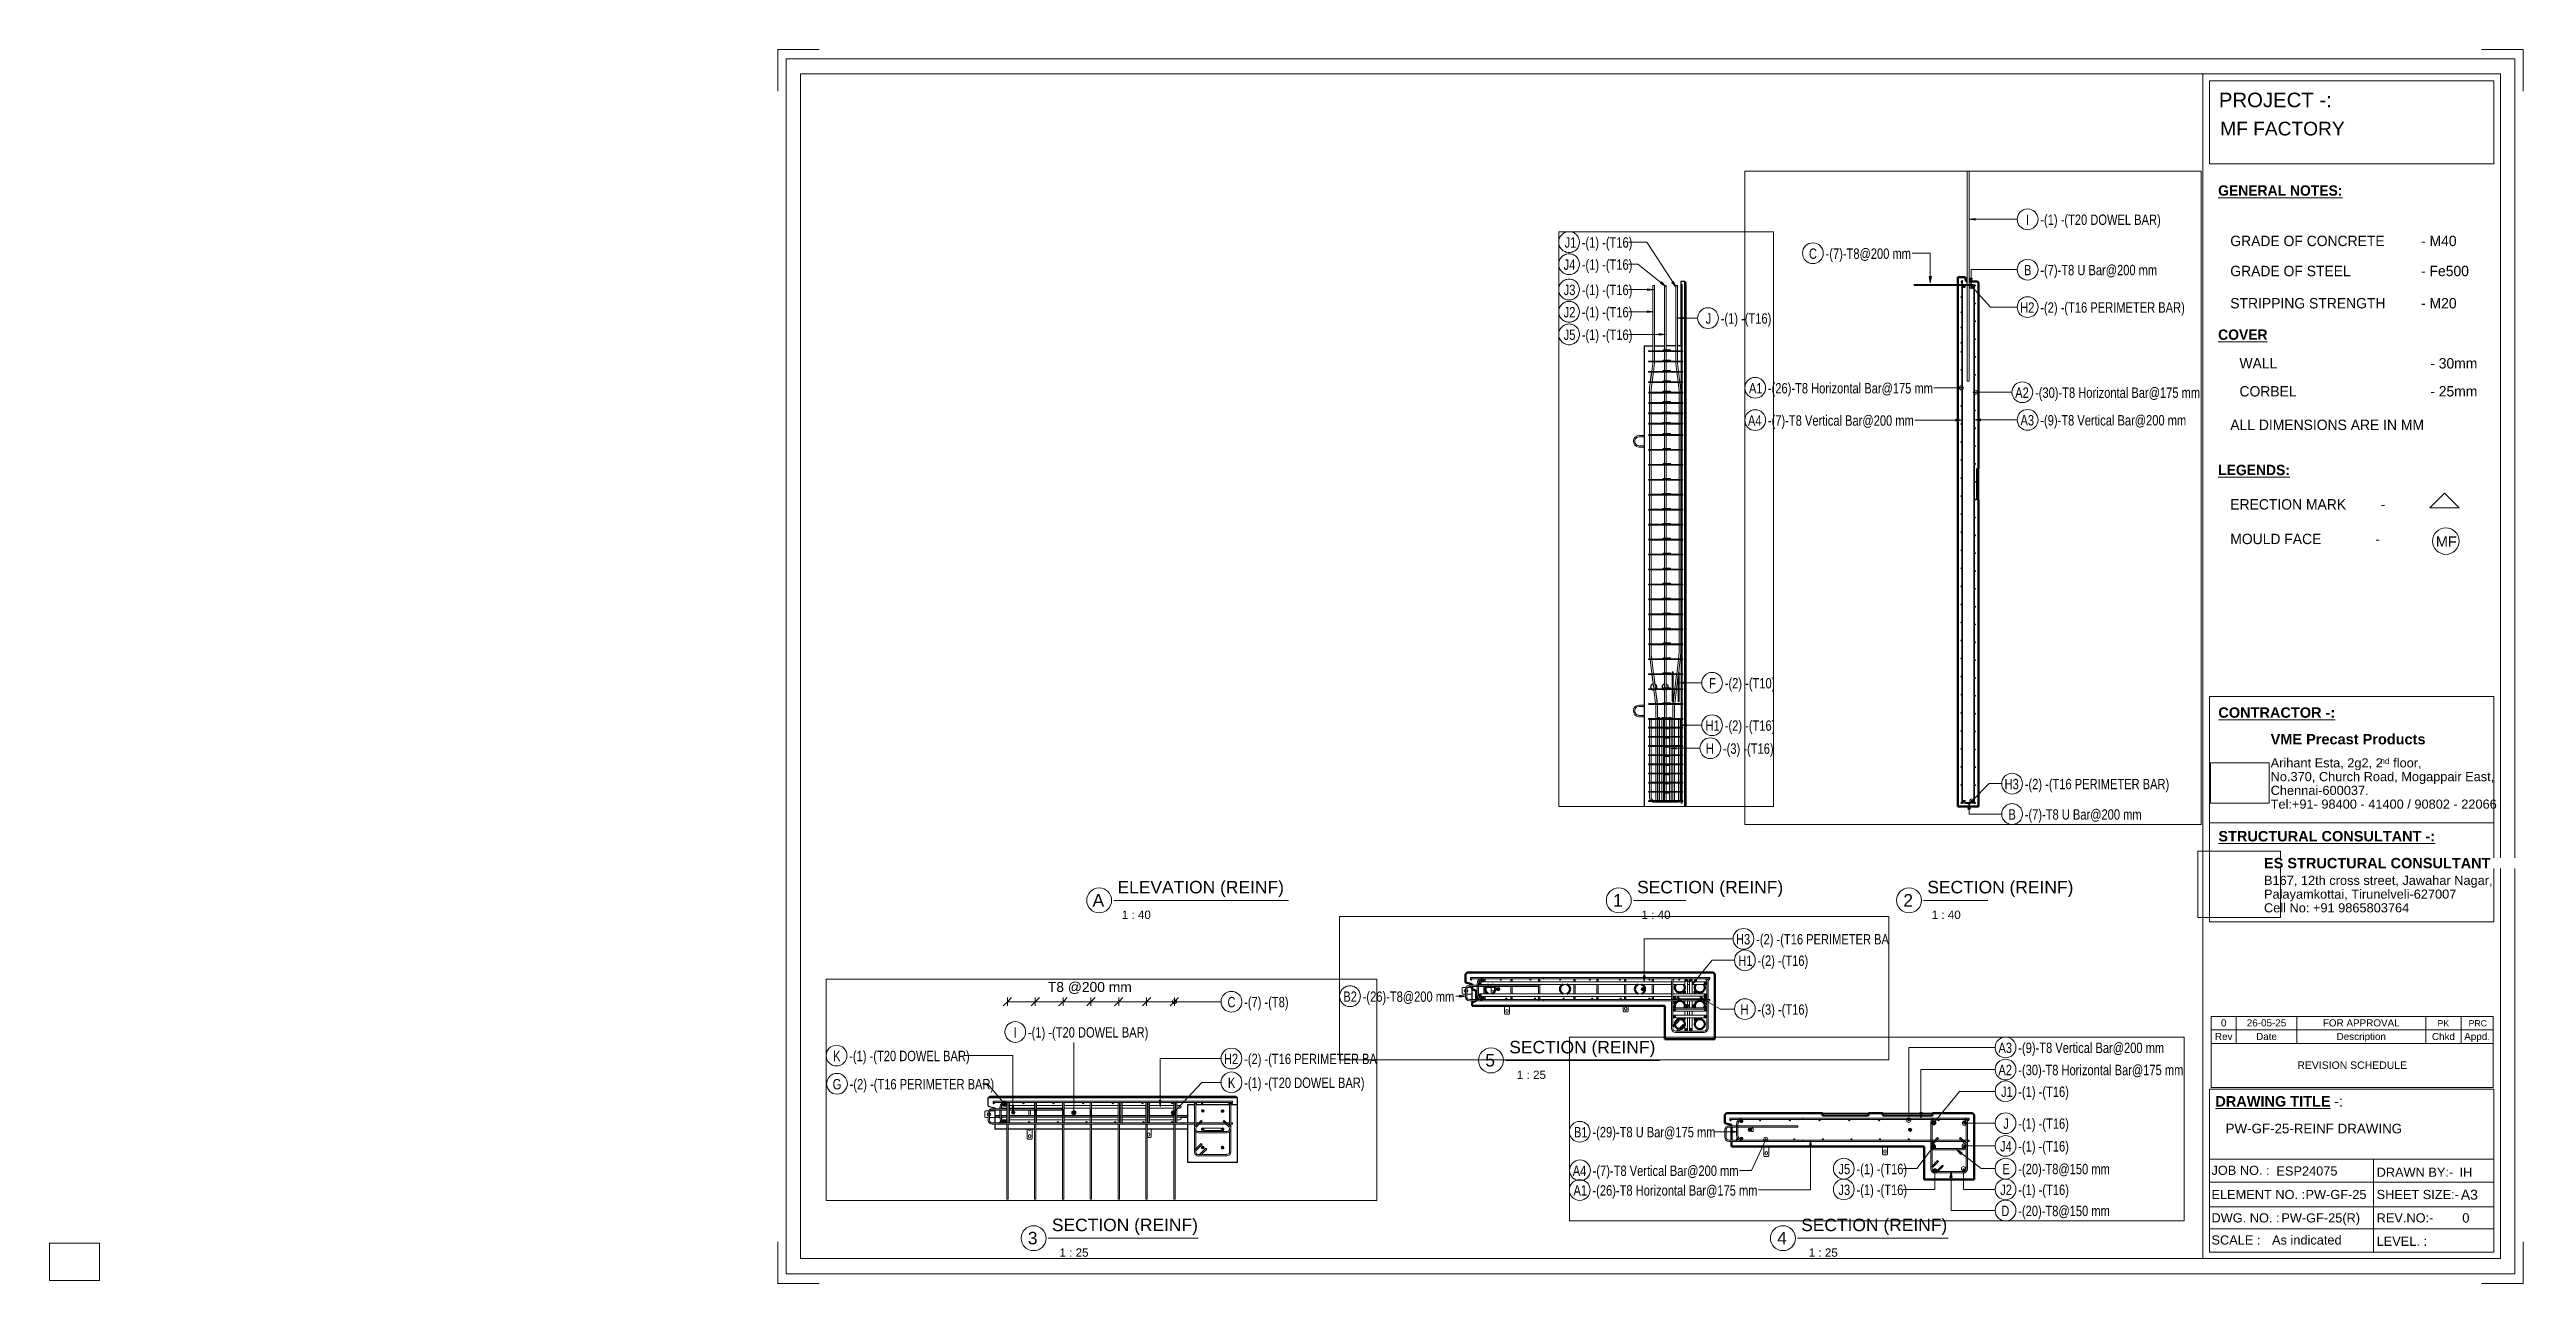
# Paper-space layout 'Layout1' of a CAD drawing. Header units: millimetres. Extents: x 0 to 596, y -1 to 296.
# The model-space entities are those that its viewports show. They can reach past a viewport. Long polylines and large blocks are cut down to what shows.
import ezdxf

# ---------------------------------------------------------------- set-up
doc = ezdxf.new("R2010")
doc.units = ezdxf.units.MM
doc.linetypes.add('Dash', pattern=[6.36, 3.18, -3.18])
for name, color, linetype, lineweight in [('A-ANNO-DIMS', 211, 'Continuous', 9), ('A-ANNO-DIMS-25', 211, 'Continuous', 9), ('A-DETL-THIN', 151, 'Continuous', 18), ('A-GENM', 13, 'Continuous', 18), ('A-WALL', 113, 'Continuous', 25), ('A-WALL-HDLN', 110, 'Dash', 25), ('G-ANNO-SCHD', 231, 'Continuous', 9), ('G-ANNO-TEXT', 231, 'Continuous', 9), ('G-ANNO-TTLB', 6, 'Continuous', 9), ('G-ANNO-TTLB-MEDM', 33, 'Continuous', 9), ('G-ANNO-TTLB-THIN', 151, 'Continuous', 9), ('S-RBAR', 171, 'Continuous', 18), ('S-RBAR-IDEN', 171, 'Continuous', 9)]:
    doc.layers.add(name, color=color, linetype=linetype, lineweight=lineweight)
doc.layers.add('G-ANNO-NPLT', color=191, linetype='Continuous')
doc.styles.add('Arial_10', font='arial.ttf', dxfattribs={"height": 2.3})
doc.styles.add('Arial_11', font='arial.ttf', dxfattribs={"height": 1.8})
doc.styles.add('Arial_12', font='arial.ttf', dxfattribs={"height": 1.7})
doc.styles.add('Arial_13', font='arial.ttf', dxfattribs={"height": 1.5})
doc.styles.add('Arial_14', font='arial.ttf', dxfattribs={"height": 2})
doc.styles.add('Arial_15', font='arial.ttf', dxfattribs={"height": 3})
doc.styles.add('Arial_2', font='arial.ttf', dxfattribs={"height": 59.53125})
doc.styles.add('Arial_3', font='arial.ttf', dxfattribs={"height": 3.5})
doc.styles.add('Arial_4', font='arial.ttf', dxfattribs={"height": 2.2})
doc.styles.add('Arial_5', font='arial.ttf', dxfattribs={"height": 2.4})
doc.styles.add('Arial_6', font='arial.ttf', dxfattribs={"height": 2.5})
doc.styles.add('Arial_7', font='arial.ttf', dxfattribs={"height": 1.42976})
doc.styles.add('Arial_8', font='arial.ttf', dxfattribs={"height": 2.25})
doc.styles.add('Arial_9', font='arial.ttf', dxfattribs={"height": 3.3})
doc.styles.add('Arial_B', font='arialbd.ttf', dxfattribs={"height": 2.5})
doc.styles.add('Nirmala UI Semilight', font='NirmalaS.ttf', dxfattribs={"width": 0.8, "height": 100})
doc.styles.add('Nirmala UI Semilight_2', font='NirmalaS.ttf', dxfattribs={"width": 0.8, "height": 62.5})
doc.styles.add('Nirmala UI Semilight_3', font='NirmalaS.ttf', dxfattribs={"height": 2.5})
doc.styles.add('Nirmala UI Semilight_B', font='', dxfattribs={"height": 2.5})
doc.styles.get('Nirmala UI Semilight_B').set_extended_font_data('Nirmala UI Semilight', bold=True)
doc.dimstyles.new('Arrow_Filled_-_2_5_NI_UI_3', dxfattribs={"dimscale": 304.8, "dimtxt": 65.460247, "dimasz": 0.164042, "dimexe": 0.082021, "dimexo": 0.0625, "dimgap": 0.082021, "dimtad": 1, "dimdec": 4, "dimzin": 0, "dimdsep": 46, "dimtxsty": 'Nirmala UI Semilight_2', "dimblk1": 'OBLIQUE', "dimblk2": 'OBLIQUE', "dimsah": 1, "dimcen": 0.09, "dimazin": 0, "dimtfac": 1, "dimtdec": 4, "dimtix": 1, "dimtmove": 0, "dimatfit": 3, "dimfxl": 0.082021, "dimfxlon": 1, "dimtvp": 1, "dimtolj": 1, "dimtzin": 0, "dimarcsym": 2})
picture_1 = doc.add_image_def('image1.jpg', size_in_pixel=(996, 686))
picture_2 = doc.add_image_def('image2.jpg', size_in_pixel=(1600, 1280))

psp = doc.layouts.get("Layout1")

msp = doc.modelspace()

# ---------------------------------------------------------------- texts
at = {"layer": 'S-RBAR-IDEN', "attachment_point": 1}
for s, insert, char_height, width, style in [('C', (17833.19839, 18731.69505), 62.5, 52.911375, 'Nirmala UI Semilight_2'), ('-(7) -(T8)', (17933.36121, 18731.69505), 62.5, 319.071625, 'Nirmala UI Semilight_2'), ('A3', (21683.57174, 18559.83213), 62.5, 99.40925, 'Nirmala UI Semilight_2'), ('-(9)-T8 Vertical Bar@200 mm', (21802.93457, 18559.83213), 62.5, 1071.0545, 'Nirmala UI Semilight_2'), ('I', (16545.91938, 18549.86555), 62.5, 20.843875, 'Nirmala UI Semilight_2'), ('-(1) -(T20 DOWEL BAR)', (16632.8822, 18549.86555), 62.5, 835.358375, 'Nirmala UI Semilight_2'), ('A2', (21683.57174, 18426.41479), 62.5, 99.40925, 'Nirmala UI Semilight_2'), ('-(30)-T8 Horizontal Bar@175 mm', (21802.93457, 18426.41479), 62.5, 1208.94475, 'Nirmala UI Semilight_2'), ('K', (15460.04618, 18407.75895), 62.5, 46.497875, 'Nirmala UI Semilight_2'), ('-(1) -(T20 DOWEL BAR)', (15557.609, 18407.75895), 62.5, 835.358375, 'Nirmala UI Semilight_2'), ('H2', (17811.99839, 18390.07287), 62.5, 104.219375, 'Nirmala UI Semilight_2'), ('-(2) -(T16 PERIMETER BAR)', (17933.36121, 18390.07287), 62.5, 966.835125, 'Nirmala UI Semilight_2'), ('H3', (25516.89329, 18366.91431), 62.5, 104.219375, 'Nirmala UI Semilight_2'), ('-(2) -(T16 PERIMETER BAR)', (25638.25611, 18366.91431), 62.5, 966.835125, 'Nirmala UI Semilight_2'), ('J1', (21699.47174, 18295.48823), 62.5, 60.92825, 'Nirmala UI Semilight_2'), ('-(1) -(T16)', (21802.93457, 18295.48823), 62.5, 339.9155, 'Nirmala UI Semilight_2'), ('-(1) -(T20 DOWEL BAR)', (17933.36121, 18246.4858), 62.5, 835.358375, 'Nirmala UI Semilight_2'), ('-(2) -(T16 PERIMETER BAR)', (15560.25053, 18238.00907), 62.5, 966.835125, 'Nirmala UI Semilight_2'), ('K', (17835.79839, 18246.4858), 62.5, 46.497875, 'Nirmala UI Semilight_2'), ('-(2) -(T16)', (25646.91693, 18237.81202), 62.5, 352.7425, 'Nirmala UI Semilight_2'), ('G', (15458.08771, 18238.00907), 62.5, 57.7215, 'Nirmala UI Semilight_2'), ('H1', (25530.85411, 18237.81202), 62.5, 91.392375, 'Nirmala UI Semilight_2'), ('-(1) -(T16)', (21802.93457, 18103.87249), 62.5, 339.9155, 'Nirmala UI Semilight_2'), ('J', (21712.67174, 18103.87249), 62.5, 28.86075, 'Nirmala UI Semilight_2'), ('B1', (19129.82351, 18052.49025), 62.5, 80.16875, 'Nirmala UI Semilight_2'), ('-(29)-T8 U Bar@175 mm', (19241.18633, 18052.49025), 62.5, 886.666375, 'Nirmala UI Semilight_2'), ('-(26)-T8@200 mm', (23271.11862, 18021.61721), 62.5, 676.62425, 'Nirmala UI Semilight_2'), ('B2', (23154.45579, 18021.61721), 62.5, 92.99575, 'Nirmala UI Semilight_2'), ('-(1) -(T16)', (21802.93457, 17967.13646), 62.5, 339.9155, 'Nirmala UI Semilight_2'), ('J4', (21693.47174, 17967.13646), 62.5, 75.358625, 'Nirmala UI Semilight_2'), ('-(3) -(T16)', (25646.91693, 17944.23796), 62.5, 352.7425, 'Nirmala UI Semilight_2'), ('H', (25544.05411, 17944.23796), 62.5, 59.324875, 'Nirmala UI Semilight_2'), ('J5', (20720.91052, 17830.44629), 62.5, 73.75525, 'Nirmala UI Semilight_2'), ('-(1) -(T16)', (20829.67334, 17830.44629), 62.5, 339.9155, 'Nirmala UI Semilight_2'), ('E', (21706.77174, 17830.44629), 62.5, 43.291125, 'Nirmala UI Semilight_2'), ('-(20)-T8@150 mm', (21802.93457, 17830.44629), 62.5, 663.79725, 'Nirmala UI Semilight_2'), ('A4', (19122.37351, 17820.07681), 62.5, 101.012625, 'Nirmala UI Semilight_2'), ('-(7)-T8 Vertical Bar@200 mm', (19242.43633, 17820.07681), 62.5, 1069.451125, 'Nirmala UI Semilight_2'), ('-(1) -(T16)', (20829.67334, 17705.44629), 62.5, 339.9155, 'Nirmala UI Semilight_2'), ('-(1) -(T16)', (21802.93457, 17705.44629), 62.5, 339.9155, 'Nirmala UI Semilight_2'), ('A1', (19127.12351, 17701.86663), 62.5, 86.58225, 'Nirmala UI Semilight_2'), ('-(26)-T8 Horizontal Bar@175 mm', (19241.18633, 17701.86663), 62.5, 1208.94475, 'Nirmala UI Semilight_2'), ('J3', (20720.91052, 17705.44629), 62.5, 73.75525, 'Nirmala UI Semilight_2'), ('J2', (21694.17174, 17705.44629), 62.5, 73.75525, 'Nirmala UI Semilight_2'), ('-(20)-T8@150 mm', (21802.93457, 17578.34861), 62.5, 663.79725, 'Nirmala UI Semilight_2'), ('D', (21700.77174, 17578.34861), 62.5, 57.7215, 'Nirmala UI Semilight_2'), ('-(1) -(T20 DOWEL BAR)', (13540.00348, 4304.10829), 100, 1336.5734, 'Nirmala UI Semilight'), ('I', (13400.86296, 4304.10829), 100, 33.3502, 'Nirmala UI Semilight'), ('-(1) -(T16)', (8412.26788, 4084.47025), 100, 543.8648, 'Nirmala UI Semilight'), ('J1', (8246.72737, 4084.47025), 100, 97.4852, 'Nirmala UI Semilight'), ('-(7)-T8@200 mm', (11473.20842, 3977.47444), 100, 1008.2022, 'Nirmala UI Semilight'), ('C', (11312.94791, 3977.47444), 100, 84.6582, 'Nirmala UI Semilight'), ('J4', (8237.12737, 3871.42346), 100, 120.5738, 'Nirmala UI Semilight'), ('-(1) -(T16)', (8412.26788, 3871.42346), 100, 543.8648, 'Nirmala UI Semilight'), ('-(7)-T8 U Bar@200 mm', (13540.00348, 3819.32897), 100, 1367.3582, 'Nirmala UI Semilight'), ('B', (13382.94296, 3819.32897), 100, 76.962, 'Nirmala UI Semilight'), ('-(1) -(T16)', (8412.26788, 3627.43879), 100, 543.8648, 'Nirmala UI Semilight'), ('J3', (8238.24737, 3627.43879), 100, 118.0084, 'Nirmala UI Semilight'), ('H2', (13345.82296, 3458.96524), 100, 166.751, 'Nirmala UI Semilight'), ('-(2) -(T16 PERIMETER BAR)', (13540.00348, 3458.96524), 100, 1546.9362, 'Nirmala UI Semilight'), ('-(1) -(T16)', (8412.26788, 3413.06529), 100, 543.8648, 'Nirmala UI Semilight'), ('J2', (8238.24737, 3413.06529), 100, 118.0084, 'Nirmala UI Semilight'), ('-(1) -(T16)', (9749.84488, 3352.56882), 100, 543.8648, 'Nirmala UI Semilight'), ('J', (9605.42436, 3352.56882), 100, 46.1772, 'Nirmala UI Semilight'), ('J5', (8238.24737, 3196.04482), 100, 118.0084, 'Nirmala UI Semilight'), ('-(1) -(T16)', (8412.26788, 3196.04482), 100, 543.8648, 'Nirmala UI Semilight'), ('-(26)-T8 Horizontal Bar@175 mm', (10917.98696, 2681.68399), 100, 1934.3116, 'Nirmala UI Semilight'), ('A1', (10735.48644, 2681.68399), 100, 138.5316, 'Nirmala UI Semilight'), ('A2', (13298.30296, 2638.82801), 100, 159.0548, 'Nirmala UI Semilight'), ('-(30)-T8 Horizontal Bar@175 mm', (13489.28348, 2638.82801), 100, 1934.3116, 'Nirmala UI Semilight'), ('-(9)-T8 Vertical Bar@200 mm', (13540.00348, 2373.02595), 100, 1713.6872, 'Nirmala UI Semilight'), ('A4', (10725.88644, 2370.7577), 100, 161.6202, 'Nirmala UI Semilight'), ('-(7)-T8 Vertical Bar@200 mm', (10917.98696, 2370.7577), 100, 1711.1218, 'Nirmala UI Semilight'), ('A3', (13349.02296, 2373.02595), 100, 159.0548, 'Nirmala UI Semilight'), ('F', (9636.99631, -158.71889), 100, 64.135, 'Nirmala UI Semilight'), ('-(2) -(T10)', (9788.77683, -158.71889), 100, 564.388, 'Nirmala UI Semilight'), ('-(2) -(T16)', (9788.77683, -566.69736), 100, 564.388, 'Nirmala UI Semilight'), ('H1', (9603.07631, -566.69736), 100, 146.2278, 'Nirmala UI Semilight'), ('-(3) -(T16)', (9771.5918, -788.46936), 100, 564.388, 'Nirmala UI Semilight'), ('H', (9607.01129, -788.46936), 100, 94.9198, 'Nirmala UI Semilight'), ('H3', (13196.09922, -1129.34389), 100, 166.751, 'Nirmala UI Semilight'), ('-(2) -(T16 PERIMETER BAR)', (13390.27973, -1129.34389), 100, 1546.9362, 'Nirmala UI Semilight'), ('B', (13233.21922, -1421.77589), 100, 76.962, 'Nirmala UI Semilight'), ('-(7)-T8 U Bar@200 mm', (13390.27973, -1421.77589), 100, 1367.3582, 'Nirmala UI Semilight')]:
    msp.add_mtext(s, dxfattribs=dict(at, insert=insert, char_height=char_height, width=width, style=style))

# ---------------------------------------------------------------- blocks, each defined once
blk = doc.blocks.new('ES-Landscape-A3 - ES-Landscape-A3-502445-PW-GF-25-REINF DRAWING')
at = {"layer": 'G-ANNO-TTLB'}
for p, q in [((175.24, 296.27), (185.24, 296.27)), ((175.24, 296.27), (175.24, 286.27)), ((595.24, 296.27), (585.24, 296.27)), ((595.24, 296.27), (595.24, 286.27)), ((519.77, 140.54), (588.2, 140.54)), ((519.77, 86.33), (519.77, 140.54)), ((588.2, 86.33), (588.2, 140.54)), ((519.77, 110.14), (588.2, 110.14)), ((519.77, 6.78), (519.77, 46.03)), ((588.2, 6.78), (588.2, 46.03)), ((559.23, 29.2), (559.23, 6.78)), ((175.24, -0.73), (175.24, 9.27)), ((595.24, -0.73), (595.24, 9.27)), ((175.24, -0.73), (185.24, -0.73)), ((595.24, -0.73), (585.24, -0.73))]:
    blk.add_line(p, q, dxfattribs=at)
at = {"layer": 'G-ANNO-TTLB-MEDM'}
for p, q in [((180.73, 290.44), (180.73, 5.31)), ((180.73, 290.44), (589.79, 290.44)), ((518.17, 290.44), (518.17, 5.31)), ((519.77, 268.77), (519.77, 288.77)), ((519.77, 288.77), (588.2, 288.77)), ((588.2, 288.77), (588.2, 268.77)), ((589.79, 290.44), (589.79, 5.31)), ((588.2, 268.77), (519.77, 268.77)), ((519.77, 86.33), (588.2, 86.33)), ((519.77, 6.78), (588.2, 6.78)), ((180.73, 5.31), (589.79, 5.31))]:
    blk.add_line(p, q, dxfattribs=at)
at = {"layer": 'G-ANNO-TTLB-THIN'}
for p, q in [((177.29, 294.03), (177.29, 1.56)), ((593.23, 294.03), (177.29, 294.03)), ((593.23, 1.56), (593.23, 294.03)), ((519.77, 46.03), (588.2, 46.03)), ((519.77, 29.2), (588.2, 29.2)), ((519.77, 23.64), (588.2, 23.64)), ((519.77, 17.68), (588.2, 17.68)), ((519.77, 12.43), (588.2, 12.43)), ((177.29, 1.56), (593.23, 1.56))]:
    blk.add_line(p, q, dxfattribs=at)
at = {"layer": 'G-ANNO-TTLB', "insert": (534.5, 131.53), "char_height": 2.5, "width": 45.135, "attachment_point": 1, "style": 'Arial_B', "bg_fill": 3, "box_fill_scale": 0, "bg_fill_color": 256, "bg_fill_true_color": 3254780160, "bg_fill_transparency": 256}
blk.add_mtext('VME Precast Products', dxfattribs=at)
at = {"layer": 'G-ANNO-TTLB', "attachment_point": 1}
for s, insert, char_height, width, style in [('Arihant Esta, 2g2, 2', (534.5, 125.68), 2.2, 31.9873, 'Arial_4'), ('nd', (560.89, 125.72), 1.43, 2.7257, 'Arial_7'), (' floor,', (563.14, 125.68), 2.2, 9.1392, 'Arial_4'), ('No.370, Church Road, Mogappair East,', (534.5, 122.37), 2.2, 63.4135, 'Arial_4'), ('Tel:+91- 98400 - 41400 / 90802 - 22066 ', (534.5, 115.75), 2.2, 65.2574, 'Arial_4'), ('Chennai-600037.', (534.5, 119.06), 2.2, 27.6582, 'Arial_4'), ('Cell No: +91 9865803764', (532.9, 90.79), 2.2, 41.0464, 'Arial_4'), ('Palayamkottai, Tirunelveli-627007', (532.9, 94.09), 2.2, 54.4346, 'Arial_4'), ('JOB NO. :', (520.26, 27.61), 2.2, 16.5949, 'Arial_4'), ('DRAWN BY:-', (560, 27.14), 2.2, 21.7257, 'Arial_4'), ('ELEMENT NO. :', (520.26, 21.79), 2.2, 26.5359, 'Arial_4'), ('SHEET SIZE:-', (560, 21.79), 2.2, 23.2489, 'Arial_4'), ('DWG. NO. :', (520.26, 16.16), 2.2, 19.481, 'Arial_4'), ('REV.NO:-', (560, 16.16), 2.2, 16.0338, 'Arial_4'), ('SCALE :', (520.26, 10.84), 2.2, 13.8692, 'Arial_4'), ('LEVEL. :', (560, 10.53), 2.2, 14.3502, 'Arial_4')]:
    blk.add_mtext(s, dxfattribs=dict(at, insert=insert, char_height=char_height, width=width, style=style))
at = {"layer": 'G-ANNO-TTLB'}
image = blk.add_image(picture_1, insert=(520, 114.84), size_in_units=(14.11, 9.72), dxfattribs=at)
image.dxf.flags = 7
image = blk.add_image(picture_2, insert=(516.95, 87.39), size_in_units=(19.92, 15.93), dxfattribs=at)
image.dxf.flags = 7
at = {"layer": 'G-ANNO-TTLB', "attachment_point": 1, "bg_fill": 3, "box_fill_scale": 0, "bg_fill_color": 256, "bg_fill_true_color": 3254780160, "bg_fill_transparency": 256}
for s, insert, char_height, width, style in [('PROJECT -:', (522.05, 285.89), 3.5, 33.3502, 'Arial_3'), ('\\LCONTRACTOR -:', (521.92, 137.94), 2.5, 33.9114, 'Arial_B'), ('\\LSTRUCTURAL CONSULTANT -:', (521.92, 108.18), 2.5, 62.8523, 'Arial_B'), ('ES STRUCTURAL CONSULTANT', (532.9, 101.7), 2.5, 65.6582, 'Arial_B'), ('\\LDRAWING TITLE', (521.19, 44.36), 2.5, 33.4304, 'Arial_B'), ('A3', (580.27, 21.84), 2.4, 4.9705, 'Arial_5')]:
    blk.add_mtext(s, dxfattribs=dict(at, insert=insert, char_height=char_height, width=width, style=style))
at = {"layer": 'G-ANNO-TTLB', "insert": (532.9, 97.4), "char_height": 2.2, "width": 65.1772, "attachment_point": 1, "style": 'Arial_4'}
blk.add_mtext('B167, 12th cross street, Jawahar Nagar,', dxfattribs=at)
at = {"layer": 'G-ANNO-TTLB', "insert": (548.78, 44.36), "char_height": 2.5, "width": 1.2025, "attachment_point": 1, "style": 'Arial_B', "bg_fill": 3, "box_fill_scale": 0, "bg_fill_color": 256, "bg_fill_true_color": 3254780160, "bg_fill_transparency": 256}
blk.add_mtext('\\fArial|b1|i0|c0|p34|; ', dxfattribs=at)
at = {"layer": 'G-ANNO-TTLB', "insert": (549.77, 44.36), "char_height": 2.5, "width": 2.6456, "attachment_point": 1, "style": 'Arial_6', "bg_fill": 3, "box_fill_scale": 0, "bg_fill_color": 256, "bg_fill_true_color": 3254780160, "bg_fill_transparency": 256}
blk.add_mtext('-:', dxfattribs=at)
blk = doc.blocks.new('Viewport - M_View Title-1040-PW-GF-25-REINF DRAWING')
at = {"layer": 'G-ANNO-TTLB'}
for start, end in [(360, 180), (180, 0)]:
    blk.add_arc((-3.5, 0), 3, start, end, dxfattribs=at)
blk = doc.blocks.new('12_7Ø_ Lifting Insert_COLUMN - 12_9Ø Lifting insert-1653171-Elevation Right 1')
at = {"layer": 'A-GENM'}
for p, q in [((17735.43, 2176.35), (17685.43, 2176.35)), ((17685.43, 2163.65), (17735.43, 2163.65)), ((17735.43, 2076.35), (17685.43, 2076.35)), ((17685.43, 2063.65), (17735.43, 2063.65))]:
    blk.add_line(p, q, dxfattribs=at)
at = {"layer": 'A-GENM', "flags": 128}
for points in [[(17685.43, 2176.35), (17664.37, 2172.27), (17646.36, 2160.61), (17634.02, 2143.07), (17629.12, 2122.18), (17632.39, 2100.98), (17643.34, 2082.54), (17660.39, 2069.52), (17681.07, 2063.82), (17685.43, 2063.65)], [(17685.43, 2076.35), (17667.03, 2080.42), (17652.06, 2091.87), (17643.31, 2108.56), (17642.41, 2127.38), (17649.53, 2144.83), (17663.34, 2157.65), (17681.28, 2163.45), (17685.43, 2163.65)]]:
    blk.add_lwpolyline(points, dxfattribs=at)
blk = doc.blocks.new('RR spread anchor face based - RR-SA-3_0-200-1726827-Elevation Top 1')
at = {"layer": 'A-GENM'}
for p, q in [((4583.81, 18017.93), (4583.81, 18051.43)), ((4593.81, 18051.43), (4593.81, 18017.93)), ((4583.81, 18015.43), (4583.81, 18017.93)), ((4583.81, 18017.93), (4593.81, 18017.93)), ((4593.81, 18017.93), (4593.81, 18015.43)), ((4593.81, 18015.43), (4583.81, 18015.43))]:
    blk.add_line(p, q, dxfattribs=at)
blk = doc.blocks.new('RR spread anchor face based - RR-SA-2_5-150-1726819-Elevation Top 1')
at = {"layer": 'A-GENM'}
for p, q in [((5318.81, 17890.43), (5318.81, 17935.43)), ((5296.81, 17900.93), (5296.81, 17906.93)), ((5310.81, 17906.93), (5310.81, 17900.93)), ((5316.31, 17885.43), (5318.81, 17890.43)), ((5295.61, 17885.43), (5316.31, 17885.43))]:
    blk.add_line(p, q, dxfattribs=at)
for centre, start, end in [((5303.81, 17906.93), 0, 180), ((5303.81, 17900.93), 180, 0)]:
    blk.add_arc(centre, 7, start, end, dxfattribs=at)
blk = doc.blocks.new('12_7Ø_ Lifting Insert_COLUMN - 12_9Ø Lifting insert-1653171-Elevation Top 1')
at = {"layer": 'A-GENM', "flags": 128}
for points in [[(5738.81, 17941.78), (5736.84, 17941.78), (5731.1, 17941.78), (5722.04, 17941.78), (5710.36, 17941.78), (5696.99, 17941.78), (5682.98, 17941.78), (5669.43, 17941.78), (5657.39, 17941.78), (5647.83, 17941.78), (5641.49, 17941.78), (5638.86, 17941.78), (5638.81, 17941.78)], [(5638.81, 17929.08), (5640.77, 17929.08), (5646.51, 17929.08), (5655.58, 17929.08), (5667.25, 17929.08), (5680.62, 17929.08), (5694.63, 17929.08), (5708.19, 17929.08), (5720.22, 17929.08), (5729.78, 17929.08), (5736.13, 17929.08), (5738.75, 17929.08), (5738.81, 17929.08)]]:
    blk.add_lwpolyline(points, dxfattribs=at)
blk = doc.blocks.new('RR spread anchor face based - RR-SA-3_0-200-V6-Elevation Top 1')
at = {"layer": 'A-GENM'}
for p, q in [((5298.81, 18052.93), (5298.81, 18055.43)), ((5298.81, 18055.43), (5301.03, 18055.43)), ((5298.81, 18017.93), (5298.81, 18052.93)), ((5298.81, 18052.93), (5301.03, 18052.93)), ((5298.81, 18015.43), (5298.81, 18017.93)), ((5298.81, 18017.93), (5301.03, 18017.93)), ((5301.03, 18015.43), (5298.81, 18015.43))]:
    blk.add_line(p, q, dxfattribs=at)
blk = doc.blocks.new('RR spread anchor face based - RR-SA-2_5-150-1876458-Elevation Top 1')
at = {"layer": 'A-GENM'}
for p, q in [((4573.81, 17935.43), (4573.81, 17880.43)), ((4603.81, 17880.43), (4603.81, 17935.43)), ((4581.81, 17890.93), (4581.81, 17896.93)), ((4595.81, 17896.93), (4595.81, 17890.93)), ((4573.81, 17880.43), (4576.31, 17875.43)), ((4576.31, 17875.43), (4601.31, 17875.43)), ((4601.31, 17875.43), (4603.81, 17880.43))]:
    blk.add_line(p, q, dxfattribs=at)
for centre, start, end in [((4588.81, 17935.43), 180, 0), ((4588.81, 17896.93), 0, 180), ((4588.81, 17890.93), 180, 0)]:
    blk.add_arc(centre, 7, start, end, dxfattribs=at)
blk = doc.blocks.new('RR spread anchor face based - RR-SA-3_0-200-1876459-Elevation Top 1')
at = {"layer": 'A-GENM'}
for p, q in [((4323.81, 18045.43), (4318.81, 18042.93)), ((4318.81, 18042.93), (4318.81, 18007.93)), ((4341.19, 18045.43), (4323.81, 18045.43)), ((4378.76, 18045.43), (4350.49, 18045.43)), ((4318.81, 18007.93), (4323.81, 18005.43)), ((4323.81, 18005.43), (4338.81, 18005.43)), ((4346.81, 18005.43), (4378.81, 18005.43))]:
    blk.add_line(p, q, dxfattribs=at)
for centre, start, end in [((4341.11, 18025.43), 105, 255), ((4345.11, 18025.43), 280.94716, 79.05284)]:
    blk.add_arc(centre, 9, start, end, dxfattribs=at)
blk = doc.blocks.new('RR spread anchor face based - RR-SA-2_5-150-1726819-Elevation Top 2')
at = {"layer": 'A-GENM'}
for p, q in [((5288.81, 17935.43), (5288.81, 17890.43)), ((5318.81, 17890.43), (5318.81, 17935.43)), ((5296.81, 17900.93), (5296.81, 17906.93)), ((5310.81, 17906.93), (5310.81, 17900.93)), ((5288.81, 17890.43), (5291.31, 17885.43)), ((5316.31, 17885.43), (5318.81, 17890.43)), ((5291.31, 17885.43), (5316.31, 17885.43))]:
    blk.add_line(p, q, dxfattribs=at)
for centre, start, end in [((5303.81, 17906.93), 0, 180), ((5303.81, 17900.93), 180, 0)]:
    blk.add_arc(centre, 7, start, end, dxfattribs=at)
blk = doc.blocks.new('RR spread anchor face based - RR-SA-2_5-150-1876458-Elevation Top 2')
at = {"layer": 'A-GENM'}
for p, q in [((4573.81, 17935.43), (4573.81, 17880.43)), ((4603.81, 17880.43), (4603.81, 17935.43)), ((4581.81, 17890.93), (4581.81, 17896.93)), ((4595.81, 17896.93), (4595.81, 17890.93)), ((4573.81, 17880.43), (4576.31, 17875.43)), ((4576.31, 17875.43), (4601.31, 17875.43)), ((4601.31, 17875.43), (4603.81, 17880.43))]:
    blk.add_line(p, q, dxfattribs=at)
for centre, start, end in [((4588.81, 17935.43), 180, 0), ((4588.81, 17896.93), 0, 180), ((4588.81, 17890.93), 180, 0)]:
    blk.add_arc(centre, 7, start, end, dxfattribs=at)
blk = doc.blocks.new('RR spread anchor face based - RR-SA-3_0-200-1876459-Elevation Top 2')
at = {"layer": 'A-GENM'}
for p, q in [((4509.15, 18045.43), (4499.15, 18045.43)), ((4499.15, 18045.43), (4499.15, 18025.43)), ((4509.15, 18025.43), (4509.15, 18045.43)), ((4499.15, 18025.43), (4509.15, 18025.43))]:
    blk.add_line(p, q, dxfattribs=at)
blk = doc.blocks.new('RR spread anchor face based - RR-SA-2_5-150-1726819-Elevation Top 3')
at = {"layer": 'A-GENM'}
for p, q in [((4573.81, 17935.43), (4573.81, 17890.43)), ((4603.81, 17890.43), (4603.81, 17935.43)), ((4581.81, 17900.93), (4581.81, 17906.93)), ((4595.81, 17906.93), (4595.81, 17900.93)), ((4573.81, 17890.43), (4576.31, 17885.43)), ((4601.31, 17885.43), (4603.81, 17890.43)), ((4576.31, 17885.43), (4601.31, 17885.43))]:
    blk.add_line(p, q, dxfattribs=at)
for centre, start, end in [((4588.81, 17906.93), 0, 180), ((4588.81, 17900.93), 180, 0)]:
    blk.add_arc(centre, 7, start, end, dxfattribs=at)
blk = doc.blocks.new('12_7Ø_ Lifting Insert_COLUMN - 12_9Ø Lifting insert-1653171-Elevation Top 3')
at = {"layer": 'A-GENM'}
for start, end in [(66.40372, 180), (43.64223, 58.94643), (180, 250.01852)]:
    blk.add_arc((5688.81, 18085.43), 6.35, start, end, dxfattribs=at)
blk = doc.blocks.new('RR spread anchor face based - RR-SA-2_5-150-1876458-Elevation Top 3')
at = {"layer": 'A-GENM'}
for p, q in [((5288.81, 17935.43), (5288.81, 17904.45)), ((5318.81, 17904.45), (5318.81, 17935.43)), ((5296.81, 17914.95), (5296.81, 17920.95)), ((5310.81, 17920.95), (5310.81, 17914.95)), ((5288.81, 17904.45), (5291.31, 17899.45)), ((5291.31, 17899.45), (5316.31, 17899.45)), ((5316.31, 17899.45), (5318.81, 17904.45))]:
    blk.add_line(p, q, dxfattribs=at)
for centre, start, end in [((5303.81, 17920.95), 360, 180), ((5303.81, 17914.95), 180, 0)]:
    blk.add_arc(centre, 7, start, end, dxfattribs=at)
blk = doc.blocks.new('RR spread anchor face based - RR-SA-3_0-200-1876459-Elevation Top 3')
at = {"layer": 'A-GENM'}
for p, q in [((4323.81, 18045.43), (4318.81, 18042.93)), ((4318.81, 18042.93), (4318.81, 18007.93)), ((4341.19, 18045.43), (4323.81, 18045.43)), ((4378.81, 18045.43), (4350.49, 18045.43)), ((4493.81, 18045.43), (4460.66, 18045.43)), ((4516.96, 18045.43), (4493.81, 18045.43)), ((4493.81, 18025.43), (4493.81, 18045.43)), ((4493.81, 18025.47), (4493.81, 18045.43)), ((4493.81, 18025.43), (4516.96, 18025.43)), ((4493.81, 18007.55), (4493.81, 18025.43)), ((4493.81, 18007.55), (4493.81, 18025.4)), ((4318.81, 18007.93), (4323.81, 18005.43)), ((4323.81, 18005.43), (4338.81, 18005.43)), ((4346.81, 18005.43), (4378.81, 18005.43))]:
    blk.add_line(p, q, dxfattribs=at)
for centre, start, end in [((4341.11, 18025.43), 105, 255), ((4345.11, 18025.43), 280.94716, 79.05284)]:
    blk.add_arc(centre, 9, start, end, dxfattribs=at)
blk = doc.blocks.new('M_Rebar Tag_rfa MARK - ARROW-794226-Elevation Right 1')
at = {"layer": 'S-RBAR-IDEN'}
blk.add_circle((17010.22, 3366.98), 100, dxfattribs=at)
blk = doc.blocks.new('M_Rebar Tag_rfa MARK - ARROW-794226-Elevation Right 2')
at = {"layer": 'S-RBAR-IDEN'}
blk.add_circle((18607.29, 4258.03), 100, dxfattribs=at)
blk = doc.blocks.new('M_Rebar Tag_rfa Dimension - ARROW-793927-Elevation Right 2')
at = {"layer": 'S-RBAR-IDEN'}
blk.add_circle((16540.49, 3931.39), 100, dxfattribs=at)
blk = doc.blocks.new('M_Rebar Tag_rfa Dimension - DOT-793929-Elevation Right 2')
at = {"layer": 'S-RBAR-IDEN'}
blk.add_circle((18556.57, 2592.75), 100, dxfattribs=at)
blk = doc.blocks.new('M_Rebar Tag_rfa MARK - DOT 1 MM-794228-Elevation Right 2')
at = {"layer": 'S-RBAR-IDEN'}
blk.add_circle((18607.29, 3412.88), 100, dxfattribs=at)
blk = doc.blocks.new('M_Rebar Tag_rfa MARK - ARROW-794226-Elevation Top 1')
at = {"layer": 'S-RBAR-IDEN'}
blk.add_circle((5801.8, 18361.27), 62.5, dxfattribs=at)
blk = doc.blocks.new('M_Rebar Tag_rfa MARK - DOT 1 MM-794228-Elevation Top 1')
at = {"layer": 'S-RBAR-IDEN'}
blk.add_circle((3428.69, 18209.21), 62.5, dxfattribs=at)
blk = doc.blocks.new('DIMBLOCK108-Elevation Top 1')
at = {"layer": 'A-ANNO-DIMS-25'}
for p, q in [((17346.78, 18702.95), (17371.78, 18727.95)), ((17346.78, 18702.95), (17346.78, 18727.95)), ((17514.34, 18702.95), (17539.34, 18727.95)), ((17514.34, 18702.95), (17514.34, 18727.95)), ((17346.78, 18702.95), (17321.78, 18677.95)), ((17514.34, 18702.95), (17346.78, 18702.95)), ((17346.78, 18702.95), (17346.78, 18677.95)), ((17514.34, 18702.95), (17489.34, 18677.95)), ((17514.34, 18702.95), (17514.34, 18677.95))]:
    blk.add_line(p, q, dxfattribs=at)
blk = doc.blocks.new('_Oblique')
at = {"color": 0, "linetype": 'ByBlock', "lineweight": -2}
blk.add_line((-0.5, -0.5), (0.5, 0.5), dxfattribs=at)
blk = doc.blocks.new('DIMBLOCK109-Elevation Top 1')
at = {"layer": 'A-ANNO-DIMS-25'}
for p, q in [((17179.22, 18702.95), (17204.22, 18727.95)), ((17179.22, 18702.95), (17179.22, 18727.95)), ((17346.78, 18702.95), (17371.78, 18727.95)), ((17346.78, 18702.95), (17346.78, 18727.95)), ((17179.22, 18702.95), (17154.22, 18677.95)), ((17346.78, 18702.95), (17179.22, 18702.95)), ((17179.22, 18702.95), (17179.22, 18677.95)), ((17346.78, 18702.95), (17321.78, 18677.95)), ((17346.78, 18702.95), (17346.78, 18677.95))]:
    blk.add_line(p, q, dxfattribs=at)
blk = doc.blocks.new('DIMBLOCK110-Elevation Top 1')
at = {"layer": 'A-ANNO-DIMS-25'}
for p, q in [((17011.66, 18702.95), (17036.66, 18727.95)), ((17011.66, 18702.95), (17011.66, 18727.95)), ((17179.22, 18702.95), (17204.22, 18727.95)), ((17179.22, 18702.95), (17179.22, 18727.95)), ((17011.66, 18702.95), (16986.66, 18677.95)), ((17179.22, 18702.95), (17011.66, 18702.95)), ((17011.66, 18702.95), (17011.66, 18677.95)), ((17179.22, 18702.95), (17154.22, 18677.95)), ((17179.22, 18702.95), (17179.22, 18677.95))]:
    blk.add_line(p, q, dxfattribs=at)
blk = doc.blocks.new('DIMBLOCK111-Elevation Top 1')
at = {"layer": 'A-ANNO-DIMS-25'}
for p, q in [((16844.1, 18702.95), (16869.1, 18727.95)), ((16844.1, 18702.95), (16844.1, 18727.95)), ((17011.66, 18702.95), (17036.66, 18727.95)), ((17011.66, 18702.95), (17011.66, 18727.95)), ((16844.1, 18702.95), (16819.1, 18677.95)), ((17011.66, 18702.95), (16844.1, 18702.95)), ((16844.1, 18702.95), (16844.1, 18677.95)), ((17011.66, 18702.95), (16986.66, 18677.95)), ((17011.66, 18702.95), (17011.66, 18677.95))]:
    blk.add_line(p, q, dxfattribs=at)
blk = doc.blocks.new('DIMBLOCK112-Elevation Top 1')
at = {"layer": 'A-ANNO-DIMS-25'}
for p, q in [((16676.54, 18702.95), (16701.54, 18727.95)), ((16676.54, 18702.95), (16676.54, 18727.95)), ((16844.1, 18702.95), (16869.1, 18727.95)), ((16844.1, 18702.95), (16844.1, 18727.95)), ((16676.54, 18702.95), (16651.54, 18677.95)), ((16844.1, 18702.95), (16676.54, 18702.95)), ((16676.54, 18702.95), (16676.54, 18677.95)), ((16844.1, 18702.95), (16819.1, 18677.95)), ((16844.1, 18702.95), (16844.1, 18677.95))]:
    blk.add_line(p, q, dxfattribs=at)
blk = doc.blocks.new('DIMBLOCK113-Elevation Top 1')
at = {"layer": 'A-ANNO-DIMS-25'}
for p, q in [((16508.98, 18702.95), (16533.98, 18727.95)), ((16508.98, 18702.95), (16508.98, 18727.95)), ((16676.54, 18702.95), (16701.54, 18727.95)), ((16676.54, 18702.95), (16676.54, 18727.95)), ((16508.98, 18702.95), (16483.98, 18677.95)), ((16676.54, 18702.95), (16508.98, 18702.95)), ((16508.98, 18702.95), (16508.98, 18677.95)), ((16676.54, 18702.95), (16651.54, 18677.95)), ((16676.54, 18702.95), (16676.54, 18677.95))]:
    blk.add_line(p, q, dxfattribs=at)
blk = doc.blocks.new('DIMBLOCK114-Elevation Top 1')
at = {"layer": 'A-ANNO-DIMS-25'}
for p, q in [((16508.98, 18702.95), (16533.98, 18727.95)), ((16508.98, 18702.95), (16508.98, 18727.95)), ((16676.54, 18702.95), (16701.54, 18727.95)), ((16676.54, 18702.95), (16676.54, 18727.95)), ((16844.1, 18702.95), (16869.1, 18727.95)), ((16844.1, 18702.95), (16844.1, 18727.95)), ((17011.66, 18702.95), (17036.66, 18727.95)), ((17011.66, 18702.95), (17011.66, 18727.95)), ((17179.22, 18702.95), (17204.22, 18727.95)), ((17179.22, 18702.95), (17179.22, 18727.95)), ((17346.78, 18702.95), (17371.78, 18727.95)), ((17346.78, 18702.95), (17346.78, 18727.95)), ((17514.34, 18702.95), (17539.34, 18727.95)), ((17514.34, 18702.95), (17514.34, 18727.95)), ((16508.98, 18702.95), (16483.98, 18677.95)), ((17514.34, 18702.95), (16508.98, 18702.95)), ((16676.54, 18702.95), (16508.98, 18702.95)), ((16508.98, 18702.95), (16508.98, 18677.95)), ((16676.54, 18702.95), (16651.54, 18677.95)), ((16844.1, 18702.95), (16676.54, 18702.95)), ((16676.54, 18702.95), (16676.54, 18677.95)), ((16844.1, 18702.95), (16819.1, 18677.95)), ((17011.66, 18702.95), (16844.1, 18702.95)), ((16844.1, 18702.95), (16844.1, 18677.95)), ((17011.66, 18702.95), (16986.66, 18677.95)), ((17179.22, 18702.95), (17011.66, 18702.95)), ((17011.66, 18702.95), (17011.66, 18677.95)), ((17179.22, 18702.95), (17154.22, 18677.95)), ((17346.78, 18702.95), (17179.22, 18702.95)), ((17179.22, 18702.95), (17179.22, 18677.95)), ((17346.78, 18702.95), (17321.78, 18677.95)), ((17514.34, 18702.95), (17346.78, 18702.95)), ((17346.78, 18702.95), (17346.78, 18677.95)), ((17514.34, 18702.95), (17489.34, 18677.95)), ((17514.34, 18702.95), (17514.34, 18677.95))]:
    blk.add_line(p, q, dxfattribs=at)
blk = doc.blocks.new('_None')
blk = doc.blocks.new('M_Rebar Tag_rfa MARK - DOT 1 MM-794228-Elevation Top 2')
at = {"layer": 'S-RBAR-IDEN'}
blk.add_circle((6028.39, 18075.07), 62.5, dxfattribs=at)
blk = doc.blocks.new('M_Rebar Tag_rfa Dimension - ARROW-793927-Elevation Top 2')
at = {"layer": 'S-RBAR-IDEN'}
blk.add_circle((6028.39, 17801.65), 62.5, dxfattribs=at)
blk = doc.blocks.new('M_Rebar Tag_rfa Dimension - DOT 1 MM-793933-Elevation Top 2')
at = {"layer": 'S-RBAR-IDEN'}
blk.add_circle((6028.39, 18531.03), 62.5, dxfattribs=at)
blk = doc.blocks.new('M_Rebar Tag_rfa MARK - ARROW-794226-Elevation Top 3')
at = {"layer": 'S-RBAR-IDEN'}
blk.add_circle((6020.35, 18209.01), 62.5, dxfattribs=at)
blk = doc.blocks.new('M_Rebar Tag_rfa Dimension - ARROW-793927-Elevation Top 3')
at = {"layer": 'S-RBAR-IDEN'}
blk.add_circle((3644.56, 17992.82), 62.5, dxfattribs=at)

# ---------------------------------------------------------------- dimensions: what is measured, and where the dimension line sits
at = {"layer": 'A-ANNO-DIMS'}
for base, p1, p2, text, override, picture, middle in [((16508.98166, 18702.94865), (17514.3422, 18677.94865), (16508.98166, 18677.94865), '1005', {"dimpost": '<>', "dimblk1": 'None', "dimblk2": 'None', "dimsah": 1, "dimfxl": 1005.360531}, 'DIMBLOCK114-Elevation Top 1', (17011.66193, 18760.41901)), ((16508.98166, 18702.94865), (16676.54175, 18677.94865), (16508.98166, 18677.94865), ' ', {"dimpost": '<>', "dimfxl": 167.560089}, 'DIMBLOCK113-Elevation Top 1', (16592.76171, 18702.94865)), ((16676.54175, 18702.94865), (16844.10184, 18677.94865), (16676.54175, 18677.94865), ' ', {"dimpost": '<>', "dimfxl": 167.560089}, 'DIMBLOCK112-Elevation Top 1', (16760.3218, 18702.94865)), ((16844.10184, 18702.94865), (17011.66193, 18677.94865), (16844.10184, 18677.94865), ' ', {"dimpost": '<>', "dimfxl": 167.560089}, 'DIMBLOCK111-Elevation Top 1', (16927.88189, 18702.94865)), ((17011.66193, 18702.94865), (17179.22202, 18677.94865), (17011.66193, 18677.94865), ' ', {"dimpost": '<>', "dimfxl": 167.560089}, 'DIMBLOCK110-Elevation Top 1', (17095.44197, 18702.94865)), ((17179.22202, 18702.94865), (17346.78211, 18677.94865), (17179.22202, 18677.94865), ' ', {"dimpost": '<>', "dimfxl": 167.560089}, 'DIMBLOCK109-Elevation Top 1', (17263.00206, 18702.94865)), ((17346.78211, 18702.94865), (17514.3422, 18677.94865), (17346.78211, 18677.94865), ' ', {"dimpost": '<>', "dimfxl": 167.560089}, 'DIMBLOCK108-Elevation Top 1', (17430.56215, 18702.94865))]:
    dim = msp.add_linear_dim(base=base, p1=p1, p2=p2, text=text, dimstyle='Arrow_Filled_-_2_5_NI_UI_3', override=override, dxfattribs=at)
    dim.commit()
    dim.dimension.update_dxf_attribs({"geometry": picture, "text_midpoint": middle})

# ---------------------------------------------------------------- hatches: boundary and pattern name
at = {"layer": 'S-RBAR'}
h = msp.add_hatch(color=256, dxfattribs=at)
edge = h.paths.add_edge_path()
edge.add_arc((16427.98166, 18093.4305), 4, 0, 360)
for points in [[(16426.7456, 18089.62628), (16431.21773, 18091.07936), (16431.21773, 18095.78164), (16426.7456, 18097.23473), (16423.98166, 18093.4305)], [(16605.61588, 18089.62628), (16610.08801, 18091.07936), (16610.08801, 18095.78164), (16605.61588, 18097.23473), (16602.85195, 18093.4305)], [(16784.48616, 18089.62628), (16788.95829, 18091.07936), (16788.95829, 18095.78164), (16784.48616, 18097.23473), (16781.72223, 18093.4305)], [(16963.35644, 18089.62628), (16967.82857, 18091.07936), (16967.82857, 18095.78164), (16963.35644, 18097.23473), (16960.59251, 18093.4305)], [(17142.22672, 18089.62628), (17146.69886, 18091.07936), (17146.69886, 18095.78164), (17142.22672, 18097.23473), (17139.46279, 18093.4305)], [(17321.097, 18089.62628), (17325.56914, 18091.07936), (17325.56914, 18095.78164), (17321.097, 18097.23473), (17318.33307, 18093.4305)], [(17499.96728, 18089.62628), (17504.43942, 18091.07936), (17504.43942, 18095.78164), (17499.96728, 18097.23473), (17497.20335, 18093.4305)], [(17678.83756, 18089.62628), (17683.3097, 18091.07936), (17683.3097, 18095.78164), (17678.83756, 18097.23473), (17676.07363, 18093.4305)], [(17857.70784, 18089.62628), (17862.17998, 18091.07936), (17862.17998, 18095.78164), (17857.70784, 18097.23473), (17854.94391, 18093.4305)], [(20069.73579, 18089.62628), (20074.20793, 18091.07936), (20074.20793, 18095.78164), (20069.73579, 18097.23473), (20066.97186, 18093.4305)], [(20248.60607, 18089.62628), (20253.07821, 18091.07936), (20253.07821, 18095.78164), (20248.60607, 18097.23473), (20245.84214, 18093.4305)], [(20427.47635, 18089.62628), (20431.94849, 18091.07936), (20431.94849, 18095.78164), (20427.47635, 18097.23473), (20424.71242, 18093.4305)], [(20606.34663, 18089.62628), (20610.81877, 18091.07936), (20610.81877, 18095.78164), (20606.34663, 18097.23473), (20603.5827, 18093.4305)], [(20785.21691, 18089.62628), (20789.68905, 18091.07936), (20789.68905, 18095.78164), (20785.21691, 18097.23473), (20782.45298, 18093.4305)], [(20964.0872, 18089.62628), (20968.55933, 18091.07936), (20968.55933, 18095.78164), (20964.0872, 18097.23473), (20961.32326, 18093.4305)], [(21142.95748, 18089.62628), (21147.42961, 18091.07936), (21147.42961, 18095.78164), (21142.95748, 18097.23473), (21140.19354, 18093.4305)], [(21321.82776, 18089.62628), (21326.29989, 18091.07936), (21326.29989, 18095.78164), (21321.82776, 18097.23473), (21319.06382, 18093.4305)], [(21500.69804, 18089.62628), (21505.17017, 18091.07936), (21505.17017, 18095.78164), (21500.69804, 18097.23473), (21497.93411, 18093.4305)], [(23921.75214, 18089.62628), (23926.22428, 18091.07936), (23926.22428, 18095.78164), (23921.75214, 18097.23473), (23918.98821, 18093.4305)], [(24002.21358, 18089.62628), (24006.68572, 18091.07936), (24006.68572, 18095.78164), (24002.21358, 18097.23473), (23999.44965, 18093.4305)], [(24100.62242, 18089.62628), (24105.09456, 18091.07936), (24105.09456, 18095.78164), (24100.62242, 18097.23473), (24097.85849, 18093.4305)], [(24164.68481, 18089.62628), (24169.15695, 18091.07936), (24169.15695, 18095.78164), (24164.68481, 18097.23473), (24161.92088, 18093.4305)], [(24279.4927, 18089.62628), (24283.96484, 18091.07936), (24283.96484, 18095.78164), (24279.4927, 18097.23473), (24276.72877, 18093.4305)], [(24332.15605, 18089.62628), (24336.62818, 18091.07936), (24336.62818, 18095.78164), (24332.15605, 18097.23473), (24329.39212, 18093.4305)], [(24458.36298, 18089.62628), (24462.83512, 18091.07936), (24462.83512, 18095.78164), (24458.36298, 18097.23473), (24455.59905, 18093.4305)], [(24543.37728, 18089.62628), (24547.84942, 18091.07936), (24547.84942, 18095.78164), (24543.37728, 18097.23473), (24540.61335, 18093.4305)], [(24637.23327, 18089.62628), (24641.7054, 18091.07936), (24641.7054, 18095.78164), (24637.23327, 18097.23473), (24634.46933, 18093.4305)], [(24683.34852, 18089.62628), (24687.82065, 18091.07936), (24687.82065, 18095.78164), (24683.34852, 18097.23473), (24680.58459, 18093.4305)], [(24816.10355, 18089.62628), (24820.57568, 18091.07936), (24820.57568, 18095.78164), (24816.10355, 18097.23473), (24813.33961, 18093.4305)], [(24848.31975, 18089.62628), (24852.79189, 18091.07936), (24852.79189, 18095.78164), (24848.31975, 18097.23473), (24845.55582, 18093.4305)], [(24994.97383, 18089.62628), (24999.44596, 18091.07936), (24999.44596, 18095.78164), (24994.97383, 18097.23473), (24992.20989, 18093.4305)], [(25014.54099, 18089.62628), (25019.01312, 18091.07936), (25019.01312, 18095.78164), (25014.54099, 18097.23473), (25011.77705, 18093.4305)], [(25173.84411, 18089.62628), (25178.31624, 18091.07936), (25178.31624, 18095.78164), (25173.84411, 18097.23473), (25171.08018, 18093.4305)], [(25216.19281, 18081.63108), (25222.9609, 18083.17585), (25225.97298, 18089.4305), (25222.9609, 18095.68515), (25216.19281, 18097.22993), (25210.76523, 18092.90157), (25210.76523, 18085.95943)], [(25243.09334, 18081.63108), (25249.86142, 18083.17585), (25252.8735, 18089.4305), (25249.86142, 18095.68515), (25243.09334, 18097.22993), (25237.66575, 18092.90157), (25237.66575, 18085.95943)], [(25352.71439, 18089.62628), (25357.18652, 18091.07936), (25357.18652, 18095.78164), (25352.71439, 18097.23473), (25349.95046, 18093.4305)], [(16497.70692, 18080.22275), (16502.03528, 18085.65033), (16500.4905, 18092.41842), (16494.23585, 18095.4305), (16487.9812, 18092.41842), (16486.43643, 18085.65033), (16490.76478, 18080.22275)], [(20140.69712, 18080.22275), (20145.02547, 18085.65033), (20143.4807, 18092.41842), (20137.22605, 18095.4305), (20130.9714, 18092.41842), (20129.42662, 18085.65033), (20133.75498, 18080.22275)], [(23985.77133, 18080.22275), (23992.71347, 18080.22275), (23997.04182, 18085.65033), (23995.49705, 18092.41842), (23989.2424, 18095.4305), (23982.98775, 18092.41842), (23981.44298, 18085.65033), (23984.15896, 18082.2446)], [(21294.27849, 18071.16373), (21300.15657, 18074.85717), (21300.93384, 18081.75566), (21296.025, 18086.66449), (21289.12651, 18085.88722), (21285.43307, 18080.00914), (21287.72592, 18073.45657)], [(21483.60336, 18071.77487), (21488.51219, 18076.68371), (21487.73492, 18083.58219), (21481.85684, 18087.27564), (21475.30427, 18084.98279), (21473.01143, 18078.43022), (21476.70487, 18072.55214)], [(23972.14582, 18064.17244), (23979.08796, 18064.17244), (23983.41631, 18069.60002), (23981.87154, 18076.36811), (23975.61689, 18079.38019), (23969.36223, 18076.36811), (23967.81746, 18069.60002), (23969.25582, 18067.79638)], [(25329.51714, 18064.17244), (25336.45928, 18064.17244), (25340.78763, 18069.60002), (25339.24286, 18076.36811), (25332.98821, 18079.38019), (25326.73356, 18076.36811), (25325.18879, 18069.60002), (25326.62715, 18067.79638)], [(17684.97121, 18037.4808), (17690.84929, 18041.17425), (17691.62656, 18048.07273), (17686.71773, 18052.98157), (17679.81924, 18052.2043), (17676.1258, 18046.32622), (17678.41864, 18039.77365)], [(17806.71773, 18037.87944), (17811.62656, 18042.78827), (17810.84929, 18049.68676), (17804.97121, 18053.3802), (17798.41864, 18051.08736), (17796.1258, 18044.53479), (17799.81924, 18038.65671)], [(16543.98166, 18025.4305), (16551.05273, 18028.35943), (16553.98166, 18035.4305), (16551.05273, 18042.50157), (16543.98166, 18045.4305), (16536.9106, 18042.50157), (16533.98166, 18035.4305), (16536.9106, 18028.35943)], [(16908.98166, 18025.4305), (16916.05273, 18028.35943), (16918.98166, 18035.4305), (16916.05273, 18042.50157), (16908.98166, 18045.4305), (16901.9106, 18042.50157), (16898.98166, 18035.4305), (16901.9106, 18028.35943)], [(17508.98166, 18025.4305), (17516.05273, 18028.35943), (17518.98166, 18035.4305), (17516.05273, 18042.50157), (17508.98166, 18045.4305), (17501.9106, 18042.50157), (17498.98166, 18035.4305), (17501.9106, 18028.35943)], [(20186.97186, 18025.4305), (20194.04293, 18028.35943), (20196.97186, 18035.4305), (20194.04293, 18042.50157), (20186.97186, 18045.4305), (20179.90079, 18042.50157), (20176.97186, 18035.4305), (20179.90079, 18028.35943)], [(21151.97186, 18025.4305), (21159.04293, 18028.35943), (21161.97186, 18035.4305), (21159.04293, 18042.50157), (21151.97186, 18045.4305), (21144.90079, 18042.50157), (21141.97186, 18035.4305), (21144.90079, 18028.35943)], [(24086.16571, 18025.4305), (24093.23678, 18028.35943), (24096.16571, 18035.4305), (24093.23678, 18042.50157), (24086.16571, 18045.4305), (24079.09465, 18042.50157), (24076.16571, 18035.4305), (24079.09465, 18028.35943)], [(24956.81071, 18025.4305), (24963.88177, 18028.35943), (24966.81071, 18035.4305), (24963.88177, 18042.50157), (24956.81071, 18045.4305), (24949.73964, 18042.50157), (24946.81071, 18035.4305), (24949.73964, 18028.35943)], [(25206.87191, 18010.58665), (25212.74999, 18014.28009), (25213.52726, 18021.17858), (25208.61843, 18026.08741), (25201.71994, 18025.31014), (25198.0265, 18019.43206), (25200.31934, 18012.87949)], [(25274.83012, 18010.98528), (25279.73896, 18015.89412), (25278.96168, 18022.7926), (25273.0836, 18026.48605), (25266.53103, 18024.1932), (25264.23819, 18017.64063), (25267.93163, 18011.76255)], [(23979.08796, 17992.34242), (23983.41631, 17997.77001), (23981.87154, 18004.53809), (23975.61689, 18007.55017), (23969.36223, 18004.53809), (23967.81746, 17997.77001), (23972.14582, 17992.34242)], [(25336.45928, 17992.34242), (25340.78763, 17997.77001), (25339.24286, 18004.53809), (25332.98821, 18007.55017), (25326.73356, 18004.53809), (25325.18879, 17997.77001), (25329.51714, 17992.34242)], [(16490.76478, 17976.47263), (16497.70692, 17976.47263), (16502.03528, 17981.90021), (16500.4905, 17988.6683), (16494.23585, 17991.68038), (16487.9812, 17988.6683), (16486.43643, 17981.90021)], [(20140.69712, 17976.47263), (20145.02547, 17981.90021), (20143.4807, 17988.6683), (20137.22605, 17991.68038), (20130.9714, 17988.6683), (20129.42662, 17981.90021), (20133.75498, 17976.47263)], [(23985.77133, 17976.47263), (23992.71347, 17976.47263), (23997.04182, 17981.90021), (23995.49705, 17988.6683), (23989.2424, 17991.68038), (23982.98775, 17988.6683), (23981.44298, 17981.90021)], [(25148.45928, 17977.21394), (25152.78763, 17982.64152), (25151.24286, 17989.40961), (25144.98821, 17992.42169), (25138.73356, 17989.40961), (25137.18879, 17982.64152), (25141.51714, 17977.21394), (25146.23009, 17977.21394)], [(25329.51714, 17977.21394), (25336.45928, 17977.21394), (25340.78763, 17982.64152), (25339.24286, 17989.40961), (25332.98821, 17992.42169), (25326.73356, 17989.40961), (25325.18879, 17982.64152)], [(16469.21773, 17973.62628), (16471.98166, 17977.4305), (16469.21773, 17981.23473), (16464.7456, 17979.78164), (16464.7456, 17975.07936)], [(16641.42135, 17973.62628), (16644.18528, 17977.4305), (16641.42135, 17981.23473), (16636.94921, 17979.78164), (16636.94921, 17975.07936)], [(16813.62496, 17973.62628), (16816.38889, 17977.4305), (16813.62496, 17981.23473), (16809.15282, 17979.78164), (16809.15282, 17975.07936)], [(16985.82857, 17973.62628), (16988.59251, 17977.4305), (16985.82857, 17981.23473), (16981.35644, 17979.78164), (16981.35644, 17975.07936)], [(17158.03219, 17973.62628), (17160.79612, 17977.4305), (17158.03219, 17981.23473), (17153.56005, 17979.78164), (17153.56005, 17975.07936)], [(17328.6733, 17973.62628), (17331.43723, 17977.4305), (17328.6733, 17981.23473), (17324.20117, 17979.78164), (17324.20117, 17975.07936)], [(17502.43942, 17973.62628), (17505.20335, 17977.4305), (17502.43942, 17981.23473), (17497.96728, 17979.78164), (17497.96728, 17975.07936)], [(20112.20793, 17973.62628), (20114.97186, 17977.4305), (20112.20793, 17981.23473), (20107.73579, 17979.78164), (20107.73579, 17975.07936)], [(20284.41154, 17973.62628), (20287.17547, 17977.4305), (20284.41154, 17981.23473), (20279.93941, 17979.78164), (20279.93941, 17975.07936)], [(20456.61516, 17973.62628), (20459.37909, 17977.4305), (20456.61516, 17981.23473), (20452.14302, 17979.78164), (20452.14302, 17975.07936)], [(20628.81877, 17973.62628), (20631.5827, 17977.4305), (20628.81877, 17981.23473), (20624.34663, 17979.78164), (20624.34663, 17975.07936)], [(20801.02238, 17973.62628), (20803.78632, 17977.4305), (20801.02238, 17981.23473), (20796.55025, 17979.78164), (20796.55025, 17975.07936)], [(20971.6635, 17973.62628), (20974.42743, 17977.4305), (20971.6635, 17981.23473), (20967.19136, 17979.78164), (20967.19136, 17975.07936)], [(21145.42961, 17973.62628), (21148.19354, 17977.4305), (21145.42961, 17981.23473), (21140.95748, 17979.78164), (21140.95748, 17975.07936)], [(23964.22428, 17973.62628), (23966.98821, 17977.4305), (23964.22428, 17981.23473), (23959.75214, 17979.78164), (23959.75214, 17975.07936)], [(24002.21358, 17973.62628), (24006.68572, 17975.07936), (24006.68572, 17979.78164), (24002.21358, 17981.23473), (23999.44965, 17977.4305)], [(24136.42789, 17973.62628), (24139.19182, 17977.4305), (24136.42789, 17981.23473), (24131.95576, 17979.78164), (24131.95576, 17975.07936)], [(24164.68481, 17973.62628), (24169.15695, 17975.07936), (24169.15695, 17979.78164), (24164.68481, 17981.23473), (24161.92088, 17977.4305)], [(24308.63151, 17973.62628), (24311.39544, 17977.4305), (24308.63151, 17981.23473), (24304.15937, 17979.78164), (24304.15937, 17975.07936)], [(24332.15605, 17973.62628), (24336.62818, 17975.07936), (24336.62818, 17979.78164), (24332.15605, 17981.23473), (24329.39212, 17977.4305)], [(24480.83512, 17973.62628), (24483.59905, 17977.4305), (24480.83512, 17981.23473), (24476.36298, 17979.78164), (24476.36298, 17975.07936)], [(24543.37728, 17973.62628), (24547.84942, 17975.07936), (24547.84942, 17979.78164), (24543.37728, 17981.23473), (24540.61335, 17977.4305)], [(24653.03873, 17973.62628), (24655.80267, 17977.4305), (24653.03873, 17981.23473), (24648.5666, 17979.78164), (24648.5666, 17975.07936)], [(24683.34852, 17973.62628), (24687.82065, 17975.07936), (24687.82065, 17979.78164), (24683.34852, 17981.23473), (24680.58459, 17977.4305)], [(24823.67985, 17973.62628), (24826.44378, 17977.4305), (24823.67985, 17981.23473), (24819.20771, 17979.78164), (24819.20771, 17975.07936)], [(24848.31975, 17973.62628), (24852.79189, 17975.07936), (24852.79189, 17979.78164), (24848.31975, 17981.23473), (24845.55582, 17977.4305)], [(24997.44596, 17973.62628), (25000.20989, 17977.4305), (24997.44596, 17981.23473), (24992.97383, 17979.78164), (24992.97383, 17975.07936)], [(25014.54099, 17973.62628), (25019.01312, 17975.07936), (25019.01312, 17979.78164), (25014.54099, 17981.23473), (25011.77705, 17977.4305)], [(17684.0755, 17927.4305), (17690.33015, 17930.44258), (17691.87492, 17937.21067), (17687.54657, 17942.63825), (17680.60443, 17942.63825), (17676.27607, 17937.21067), (17677.82085, 17930.44258)], [(17807.54657, 17928.22275), (17811.87492, 17933.65033), (17810.33015, 17940.41842), (17804.0755, 17943.4305), (17797.82085, 17940.41842), (17796.27607, 17933.65033), (17800.60443, 17928.22275)], [(21293.06569, 17927.4305), (21299.32034, 17930.44258), (21300.86512, 17937.21067), (21296.53676, 17942.63825), (21289.59462, 17942.63825), (21285.26627, 17937.21067), (21286.81104, 17930.44258)], [(21484.53676, 17928.22275), (21488.86512, 17933.65033), (21487.32034, 17940.41842), (21481.06569, 17943.4305), (21474.81104, 17940.41842), (21473.26627, 17933.65033), (21477.59462, 17928.22275)], [(25223.55678, 17927.4305), (25229.81143, 17930.44258), (25231.3562, 17937.21067), (25227.02785, 17942.63825), (25220.08571, 17942.63825), (25215.75735, 17937.21067), (25217.30212, 17930.44258)], [(25264.51904, 17928.22275), (25268.84739, 17933.65033), (25267.30262, 17940.41842), (25261.04797, 17943.4305), (25254.79331, 17940.41842), (25253.24854, 17933.65033), (25257.5769, 17928.22275)], [(25146.23009, 17904.63597), (25148.45928, 17904.63597), (25152.78763, 17910.06355), (25151.24286, 17916.83163), (25144.74181, 17919.72505), (25138.73356, 17916.83163), (25137.18879, 17910.06355), (25141.51714, 17904.63597)], [(25329.51714, 17904.63597), (25336.45928, 17904.63597), (25340.78763, 17910.06355), (25339.24286, 17916.83163), (25332.74181, 17919.72505), (25326.73356, 17916.83163), (25325.18879, 17910.06355), (25328.21881, 17906.26402)], [(25148.45928, 17864.55799), (25152.78763, 17869.98557), (25151.24286, 17876.75366), (25144.98821, 17879.76574), (25138.73356, 17876.75366), (25137.18879, 17869.98557), (25141.51714, 17864.55799), (25146.23009, 17864.55799)], [(25329.51714, 17864.55799), (25336.45928, 17864.55799), (25340.78763, 17869.98557), (25339.24286, 17876.75366), (25332.98821, 17879.76574), (25326.73356, 17876.75366), (25325.18879, 17869.98557)], [(25202.95782, 17846.98876), (25209.23483, 17849.95397), (25210.83018, 17856.71031), (25206.54255, 17862.17012), (25199.6006, 17862.22204), (25195.23177, 17856.82699), (25196.72588, 17850.04754), (25197.8777, 17849.4822)], [(25270.59847, 17846.2929), (25277.52819, 17846.70806), (25281.5242, 17852.38479), (25279.57744, 17859.04837), (25273.15384, 17861.68101), (25267.09052, 17858.30027), (25265.95328, 17851.45191)], [(17684.01566, 17817.43073), (17690.29266, 17820.39594), (17691.88802, 17827.15228), (17687.60038, 17832.61209), (17680.65844, 17832.66401), (17676.28961, 17827.26896), (17677.78371, 17820.48951)], [(17801.04169, 17818.02807), (17807.97141, 17818.44324), (17811.96742, 17824.11996), (17810.02066, 17830.78355), (17803.59706, 17833.41618), (17797.53374, 17830.03544), (17796.3965, 17823.18708)], [(21299.59752, 17783.58426), (21305.87453, 17786.54947), (21307.46988, 17793.30581), (21303.18225, 17798.76562), (21296.2403, 17798.81754), (21291.87147, 17793.42249), (21293.36558, 17786.64304)], [(21473.72074, 17785.05525), (21480.65046, 17785.47042), (21484.64647, 17791.14714), (21482.69971, 17797.81073), (21476.27611, 17800.44337), (21470.21279, 17797.06262), (21469.07555, 17790.21427)], [(25216.19281, 17783.63108), (25222.9609, 17785.17585), (25225.97298, 17791.4305), (25222.9609, 17797.68515), (25216.19281, 17799.22993), (25210.76523, 17794.90157), (25210.76523, 17787.95943)], [(25243.09334, 17783.63108), (25249.86142, 17785.17585), (25252.8735, 17791.4305), (25249.5253, 17797.76187), (25243.09334, 17799.22993), (25237.66575, 17794.90157), (25237.66575, 17787.95943)], [(12779.93621, 3650.25817), (12783.93621, 3654.25817), (12779.93621, 3658.25817), (12775.93621, 3654.25817)], [(12807.58374, 3601.89155), (12816.52802, 3604.79772), (12816.52802, 3614.20228), (12807.58374, 3617.10845), (12802.05588, 3609.5)], [(12879.41376, 3601.89155), (12888.35803, 3604.79772), (12888.35803, 3614.20228), (12879.41376, 3617.10845), (12873.8859, 3609.5)], [(12911.93621, 3616), (12915.93621, 3620), (12911.93621, 3624), (12907.93621, 3620)], [(12779.93621, 3504.17871), (12783.93621, 3508.17871), (12779.93621, 3512.17871), (12775.93621, 3508.17871)], [(12911.93621, 3444.24138), (12915.93621, 3448.24138), (12911.93621, 3452.24138), (12907.93621, 3448.24138)], [(12779.93621, 3358.09926), (12783.93621, 3362.09926), (12779.93621, 3366.09926), (12775.93621, 3362.09926)], [(12911.93621, 3272.48276), (12915.93621, 3276.48276), (12911.93621, 3280.48276), (12907.93621, 3276.48276)], [(12779.93621, 3212.01981), (12783.93621, 3216.01981), (12779.93621, 3220.01981), (12775.93621, 3216.01981)], [(12911.93621, 3100.72414), (12915.93621, 3104.72414), (12911.93621, 3108.72414), (12907.93621, 3104.72414)], [(12779.93621, 3065.94035), (12783.93621, 3069.94035), (12779.93621, 3073.94035), (12775.93621, 3069.94035)], [(12779.93621, 2978.26923), (12783.93621, 2982.26923), (12779.93621, 2986.26923), (12775.93621, 2982.26923)], [(12911.93621, 2928.96552), (12915.93621, 2932.96552), (12911.93621, 2936.96552), (12907.93621, 2932.96552)], [(12779.93621, 2804.53846), (12783.93621, 2808.53846), (12779.93621, 2812.53846), (12775.93621, 2808.53846)], [(12911.93621, 2757.2069), (12915.93621, 2761.2069), (12911.93621, 2765.2069), (12907.93621, 2761.2069)], [(12779.93621, 2630.80769), (12783.93621, 2634.80769), (12779.93621, 2638.80769), (12775.93621, 2634.80769)], [(12911.93621, 2585.44828), (12915.93621, 2589.44828), (12911.93621, 2593.44828), (12907.93621, 2589.44828)], [(12779.93621, 2457.07692), (12783.93621, 2461.07692), (12779.93621, 2465.07692), (12775.93621, 2461.07692)], [(12911.93621, 2413.68966), (12915.93621, 2417.68966), (12911.93621, 2421.68966), (12907.93621, 2417.68966)], [(12779.93621, 2283.34615), (12783.93621, 2287.34615), (12779.93621, 2291.34615), (12775.93621, 2287.34615)], [(12911.93621, 2241.93103), (12915.93621, 2245.93103), (12911.93621, 2249.93103), (12907.93621, 2245.93103)], [(12779.93621, 2109.61538), (12783.93621, 2113.61538), (12779.93621, 2117.61538), (12775.93621, 2113.61538)], [(12911.93621, 2070.17241), (12915.93621, 2074.17241), (12911.93621, 2078.17241), (12907.93621, 2074.17241)], [(12779.93621, 1935.88462), (12783.93621, 1939.88462), (12779.93621, 1943.88462), (12775.93621, 1939.88462)], [(12911.93621, 1898.41379), (12915.93621, 1902.41379), (12911.93621, 1906.41379), (12907.93621, 1902.41379)], [(12779.93621, 1762.15385), (12783.93621, 1766.15385), (12779.93621, 1770.15385), (12775.93621, 1766.15385)], [(12911.93621, 1726.65517), (12915.93621, 1730.65517), (12911.93621, 1734.65517), (12907.93621, 1730.65517)], [(12779.93621, 1588.42308), (12783.93621, 1592.42308), (12779.93621, 1596.42308), (12775.93621, 1592.42308)], [(12911.93621, 1554.89655), (12915.93621, 1558.89655), (12911.93621, 1562.89655), (12907.93621, 1558.89655)], [(12779.93621, 1414.69231), (12783.93621, 1418.69231), (12779.93621, 1422.69231), (12775.93621, 1418.69231)], [(12911.93621, 1383.13793), (12915.93621, 1387.13793), (12911.93621, 1391.13793), (12907.93621, 1387.13793)], [(12779.93621, 1240.96154), (12783.93621, 1244.96154), (12779.93621, 1248.96154), (12775.93621, 1244.96154)], [(12911.93621, 1211.37931), (12915.93621, 1215.37931), (12911.93621, 1219.37931), (12907.93621, 1215.37931)], [(12779.93621, 1067.23077), (12783.93621, 1071.23077), (12779.93621, 1075.23077), (12775.93621, 1071.23077)], [(12911.93621, 1039.62069), (12915.93621, 1043.62069), (12911.93621, 1047.62069), (12907.93621, 1043.62069)], [(12779.93621, 893.5), (12783.93621, 897.5), (12779.93621, 901.5), (12775.93621, 897.5)], [(12911.93621, 867.86207), (12915.93621, 871.86207), (12911.93621, 875.86207), (12907.93621, 871.86207)], [(12779.93621, 719.76923), (12783.93621, 723.76923), (12779.93621, 727.76923), (12775.93621, 723.76923)], [(12911.93621, 696.10345), (12915.93621, 700.10345), (12911.93621, 704.10345), (12907.93621, 700.10345)], [(12779.93621, 546.03846), (12783.93621, 550.03846), (12779.93621, 554.03846), (12775.93621, 550.03846)], [(12911.93621, 524.34483), (12915.93621, 528.34483), (12911.93621, 532.34483), (12907.93621, 528.34483)], [(12779.93621, 372.30769), (12783.93621, 376.30769), (12779.93621, 380.30769), (12775.93621, 376.30769)], [(12911.93621, 352.58621), (12915.93621, 356.58621), (12911.93621, 360.58621), (12907.93621, 356.58621)], [(12779.93621, 198.57692), (12783.93621, 202.57692), (12779.93621, 206.57692), (12775.93621, 202.57692)], [(12911.93621, 180.82759), (12915.93621, 184.82759), (12911.93621, 188.82759), (12907.93621, 184.82759)], [(12779.93621, 24.84615), (12783.93621, 28.84615), (12779.93621, 32.84615), (12775.93621, 28.84615)], [(12911.93621, 9.06897), (12915.93621, 13.06897), (12911.93621, 17.06897), (12907.93621, 13.06897)], [(12779.93621, -148.88462), (12783.93621, -144.88462), (12779.93621, -140.88462), (12775.93621, -144.88462)], [(12911.93621, -162.68966), (12915.93621, -158.68966), (12911.93621, -154.68966), (12907.93621, -158.68966)], [(12779.93621, -322.61538), (12783.93621, -318.61538), (12779.93621, -314.61538), (12775.93621, -318.61538)], [(12911.93621, -334.44828), (12915.93621, -330.44828), (12911.93621, -326.44828), (12907.93621, -330.44828)], [(9287.66174, -388), (9292.66174, -383), (9287.66174, -378), (9282.66174, -383)], [(9344.53919, -388), (9349.53919, -383), (9344.53919, -378), (9339.53919, -383)], [(12779.93621, -496.34615), (12783.93621, -492.34615), (12779.93621, -488.34615), (12775.93621, -492.34615)], [(12911.93621, -506.2069), (12915.93621, -502.2069), (12911.93621, -498.2069), (12907.93621, -502.2069)], [(12779.93621, -670.07692), (12783.93621, -666.07692), (12779.93621, -662.07692), (12775.93621, -666.07692)], [(12911.93621, -677.96552), (12915.93621, -673.96552), (12911.93621, -669.96552), (12907.93621, -673.96552)], [(12779.93621, -843.80769), (12783.93621, -839.80769), (12779.93621, -835.80769), (12775.93621, -839.80769)], [(12911.93621, -849.72414), (12915.93621, -845.72414), (12911.93621, -841.72414), (12907.93621, -845.72414)], [(12779.93621, -1017.53846), (12783.93621, -1013.53846), (12779.93621, -1009.53846), (12775.93621, -1013.53846)], [(12911.93621, -1021.48276), (12915.93621, -1017.48276), (12911.93621, -1013.48276), (12907.93621, -1017.48276)], [(12779.93621, -1191.26923), (12783.93621, -1187.26923), (12779.93621, -1183.26923), (12775.93621, -1187.26923)], [(12911.93621, -1193.24138), (12915.93621, -1189.24138), (12911.93621, -1185.24138), (12907.93621, -1189.24138)], [(12812.52802, -1352.10845), (12818.05588, -1344.5), (12812.52802, -1336.89155), (12803.58374, -1339.79772), (12803.58374, -1349.20228)], [(12884.35803, -1352.10845), (12889.8859, -1344.5), (12884.35803, -1336.89155), (12875.41376, -1339.79772), (12875.41376, -1349.20228)], [(12779.93621, -1365), (12783.93621, -1361), (12779.93621, -1357), (12775.93621, -1361)], [(12911.93621, -1365), (12915.93621, -1361), (12911.93621, -1357), (12907.93621, -1361)]]:
    msp.add_hatch(color=256, dxfattribs=at).paths.add_polyline_path(points)
h = msp.add_hatch(color=256, dxfattribs=at)
edge = h.paths.add_edge_path()
edge.add_arc((16606.85195, 18093.4305), 4, 0, 360)
h = msp.add_hatch(color=256, dxfattribs=at)
edge = h.paths.add_edge_path()
edge.add_arc((16785.72223, 18093.4305), 4, 0, 360)
h = msp.add_hatch(color=256, dxfattribs=at)
edge = h.paths.add_edge_path()
edge.add_arc((16964.59251, 18093.4305), 4, 0, 360)
h = msp.add_hatch(color=256, dxfattribs=at)
edge = h.paths.add_edge_path()
edge.add_arc((17143.46279, 18093.4305), 4, 0, 360)
h = msp.add_hatch(color=256, dxfattribs=at)
edge = h.paths.add_edge_path()
edge.add_arc((17322.33307, 18093.4305), 4, 0, 360)
h = msp.add_hatch(color=256, dxfattribs=at)
edge = h.paths.add_edge_path()
edge.add_arc((17501.20335, 18093.4305), 4, 0, 360)
h = msp.add_hatch(color=256, dxfattribs=at)
edge = h.paths.add_edge_path()
edge.add_arc((17680.07363, 18093.4305), 4, 0, 360)
h = msp.add_hatch(color=256, dxfattribs=at)
edge = h.paths.add_edge_path()
edge.add_arc((17858.94391, 18093.4305), 4, 0, 360)
h = msp.add_hatch(color=256, dxfattribs=at)
edge = h.paths.add_edge_path()
edge.add_arc((20070.97186, 18093.4305), 4, 0, 360)
h = msp.add_hatch(color=256, dxfattribs=at)
edge = h.paths.add_edge_path()
edge.add_arc((20249.84214, 18093.4305), 4, 0, 360)
h = msp.add_hatch(color=256, dxfattribs=at)
edge = h.paths.add_edge_path()
edge.add_arc((20428.71242, 18093.4305), 4, 0, 360)
h = msp.add_hatch(color=256, dxfattribs=at)
edge = h.paths.add_edge_path()
edge.add_arc((20607.5827, 18093.4305), 4, 0, 360)
h = msp.add_hatch(color=256, dxfattribs=at)
edge = h.paths.add_edge_path()
edge.add_arc((20786.45298, 18093.4305), 4, 0, 360)
h = msp.add_hatch(color=256, dxfattribs=at)
edge = h.paths.add_edge_path()
edge.add_arc((20965.32326, 18093.4305), 4, 0, 360)
h = msp.add_hatch(color=256, dxfattribs=at)
edge = h.paths.add_edge_path()
edge.add_arc((21144.19354, 18093.4305), 4, 0, 360)
h = msp.add_hatch(color=256, dxfattribs=at)
edge = h.paths.add_edge_path()
edge.add_arc((21323.06382, 18093.4305), 4, 0, 360)
h = msp.add_hatch(color=256, dxfattribs=at)
edge = h.paths.add_edge_path()
edge.add_arc((21501.93411, 18093.4305), 4, 0, 360)
h = msp.add_hatch(color=256, dxfattribs=at)
edge = h.paths.add_edge_path()
edge.add_arc((23922.98821, 18093.4305), 4, 0, 360)
h = msp.add_hatch(color=256, dxfattribs=at)
edge = h.paths.add_edge_path()
edge.add_arc((24003.44965, 18093.4305), 4, 0, 360)
h = msp.add_hatch(color=256, dxfattribs=at)
edge = h.paths.add_edge_path()
edge.add_arc((24101.85849, 18093.4305), 4, 0, 360)
h = msp.add_hatch(color=256, dxfattribs=at)
edge = h.paths.add_edge_path()
edge.add_arc((24165.92088, 18093.4305), 4, 0, 360)
h = msp.add_hatch(color=256, dxfattribs=at)
edge = h.paths.add_edge_path()
edge.add_arc((24280.72877, 18093.4305), 4, 0, 360)
h = msp.add_hatch(color=256, dxfattribs=at)
edge = h.paths.add_edge_path()
edge.add_arc((24333.39212, 18093.4305), 4, 0, 360)
h = msp.add_hatch(color=256, dxfattribs=at)
edge = h.paths.add_edge_path()
edge.add_arc((24459.59905, 18093.4305), 4, 0, 360)
h = msp.add_hatch(color=256, dxfattribs=at)
edge = h.paths.add_edge_path()
edge.add_arc((24544.61335, 18093.4305), 4, 0, 360)
h = msp.add_hatch(color=256, dxfattribs=at)
edge = h.paths.add_edge_path()
edge.add_arc((24638.46933, 18093.4305), 4, 0, 360)
h = msp.add_hatch(color=256, dxfattribs=at)
edge = h.paths.add_edge_path()
edge.add_arc((24684.58459, 18093.4305), 4, 0, 360)
h = msp.add_hatch(color=256, dxfattribs=at)
edge = h.paths.add_edge_path()
edge.add_arc((24817.33961, 18093.4305), 4, 0, 360)
h = msp.add_hatch(color=256, dxfattribs=at)
edge = h.paths.add_edge_path()
edge.add_arc((24849.55582, 18093.4305), 4, 0, 360)
h = msp.add_hatch(color=256, dxfattribs=at)
edge = h.paths.add_edge_path()
edge.add_arc((24996.20989, 18093.4305), 4, 0, 360)
h = msp.add_hatch(color=256, dxfattribs=at)
edge = h.paths.add_edge_path()
edge.add_arc((25015.77705, 18093.4305), 4, 0, 360)
h = msp.add_hatch(color=256, dxfattribs=at)
edge = h.paths.add_edge_path()
edge.add_arc((25175.08018, 18093.4305), 4, 0, 360)
h = msp.add_hatch(color=256, dxfattribs=at)
edge = h.paths.add_edge_path()
edge.add_arc((25217.97298, 18089.4305), 8, 0, 360)
h = msp.add_hatch(color=256, dxfattribs=at)
edge = h.paths.add_edge_path()
edge.add_arc((25244.8735, 18089.4305), 8, 0, 360)
h = msp.add_hatch(color=256, dxfattribs=at)
edge = h.paths.add_edge_path()
edge.add_arc((25353.95046, 18093.4305), 4, 0, 360)
h = msp.add_hatch(color=256, dxfattribs=at)
edge = h.paths.add_edge_path()
edge.add_arc((16494.23585, 18087.4305), 8, 0, 360)
h = msp.add_hatch(color=256, dxfattribs=at)
edge = h.paths.add_edge_path()
edge.add_arc((20137.22605, 18087.4305), 8, 0, 360)
h = msp.add_hatch(color=256, dxfattribs=at)
edge = h.paths.add_edge_path()
edge.add_arc((23989.2424, 18087.4305), 8, 0, 360)
h = msp.add_hatch(color=256, dxfattribs=at)
edge = h.paths.add_edge_path()
edge.add_arc((21293.38277, 18079.11342), 8, 0, 360)
h = msp.add_hatch(color=256, dxfattribs=at)
edge = h.paths.add_edge_path()
edge.add_arc((21480.96113, 18079.32594), 8, 0, 360)
h = msp.add_hatch(color=256, dxfattribs=at)
edge = h.paths.add_edge_path()
edge.add_arc((23975.61689, 18071.38019), 8, 0, 360)
h = msp.add_hatch(color=256, dxfattribs=at)
edge = h.paths.add_edge_path()
edge.add_arc((25332.98821, 18071.38019), 8, 0, 360)
h = msp.add_hatch(color=256, dxfattribs=at)
edge = h.paths.add_edge_path()
edge.add_arc((17684.0755, 18045.4305), 8, 0, 360)
h = msp.add_hatch(color=256, dxfattribs=at)
edge = h.paths.add_edge_path()
edge.add_arc((17804.0755, 18045.4305), 8, 0, 360)
h = msp.add_hatch(color=256, dxfattribs=at)
edge = h.paths.add_edge_path()
edge.add_arc((16543.98166, 18035.4305), 10, 0, 360)
h = msp.add_hatch(color=256, dxfattribs=at)
edge = h.paths.add_edge_path()
edge.add_arc((16908.98166, 18035.4305), 10, 0, 360)
h = msp.add_hatch(color=256, dxfattribs=at)
edge = h.paths.add_edge_path()
edge.add_arc((17508.98166, 18035.4305), 10, 0, 360)
h = msp.add_hatch(color=256, dxfattribs=at)
edge = h.paths.add_edge_path()
edge.add_arc((20186.97186, 18035.4305), 10, 0, 360)
h = msp.add_hatch(color=256, dxfattribs=at)
edge = h.paths.add_edge_path()
edge.add_arc((21151.97186, 18035.4305), 10, 0, 360)
h = msp.add_hatch(color=256, dxfattribs=at)
edge = h.paths.add_edge_path()
edge.add_arc((24086.16571, 18035.4305), 10, 0, 360)
h = msp.add_hatch(color=256, dxfattribs=at)
edge = h.paths.add_edge_path()
edge.add_arc((24956.81071, 18035.4305), 10, 0, 360)
h = msp.add_hatch(color=256, dxfattribs=at)
edge = h.paths.add_edge_path()
edge.add_arc((25205.9762, 18018.53635), 8, 0, 360)
h = msp.add_hatch(color=256, dxfattribs=at)
edge = h.paths.add_edge_path()
edge.add_arc((25272.18789, 18018.53635), 8, 0, 360)
h = msp.add_hatch(color=256, dxfattribs=at)
edge = h.paths.add_edge_path()
edge.add_arc((23975.61689, 17999.55017), 8, 0, 360)
h = msp.add_hatch(color=256, dxfattribs=at)
edge = h.paths.add_edge_path()
edge.add_arc((25332.98821, 17999.55017), 8, 0, 360)
h = msp.add_hatch(color=256, dxfattribs=at)
edge = h.paths.add_edge_path()
edge.add_arc((16494.23585, 17983.68038), 8, 0, 360)
h = msp.add_hatch(color=256, dxfattribs=at)
edge = h.paths.add_edge_path()
edge.add_arc((20137.22605, 17983.68038), 8, 0, 360)
h = msp.add_hatch(color=256, dxfattribs=at)
edge = h.paths.add_edge_path()
edge.add_arc((23989.2424, 17983.68038), 8, 0, 360)
h = msp.add_hatch(color=256, dxfattribs=at)
edge = h.paths.add_edge_path()
edge.add_arc((25144.98821, 17984.42169), 8, 0, 360)
h = msp.add_hatch(color=256, dxfattribs=at)
edge = h.paths.add_edge_path()
edge.add_arc((25332.98821, 17984.42169), 8, 0, 360)
h = msp.add_hatch(color=256, dxfattribs=at)
edge = h.paths.add_edge_path()
edge.add_arc((16467.98166, 17977.4305), 4, 0, 360)
h = msp.add_hatch(color=256, dxfattribs=at)
edge = h.paths.add_edge_path()
edge.add_arc((16640.18528, 17977.4305), 4, 0, 360)
h = msp.add_hatch(color=256, dxfattribs=at)
edge = h.paths.add_edge_path()
edge.add_arc((16812.38889, 17977.4305), 4, 0, 360)
h = msp.add_hatch(color=256, dxfattribs=at)
edge = h.paths.add_edge_path()
edge.add_arc((16984.59251, 17977.4305), 4, 0, 360)
h = msp.add_hatch(color=256, dxfattribs=at)
edge = h.paths.add_edge_path()
edge.add_arc((17156.79612, 17977.4305), 4, 0, 360)
h = msp.add_hatch(color=256, dxfattribs=at)
edge = h.paths.add_edge_path()
edge.add_arc((17327.43723, 17977.4305), 4, 0, 360)
h = msp.add_hatch(color=256, dxfattribs=at)
edge = h.paths.add_edge_path()
edge.add_arc((17501.20335, 17977.4305), 4, 0, 360)
h = msp.add_hatch(color=256, dxfattribs=at)
edge = h.paths.add_edge_path()
edge.add_arc((20110.97186, 17977.4305), 4, 0, 360)
h = msp.add_hatch(color=256, dxfattribs=at)
edge = h.paths.add_edge_path()
edge.add_arc((20283.17547, 17977.4305), 4, 0, 360)
h = msp.add_hatch(color=256, dxfattribs=at)
edge = h.paths.add_edge_path()
edge.add_arc((20455.37909, 17977.4305), 4, 0, 360)
h = msp.add_hatch(color=256, dxfattribs=at)
edge = h.paths.add_edge_path()
edge.add_arc((20627.5827, 17977.4305), 4, 0, 360)
h = msp.add_hatch(color=256, dxfattribs=at)
edge = h.paths.add_edge_path()
edge.add_arc((20799.78632, 17977.4305), 4, 0, 360)
h = msp.add_hatch(color=256, dxfattribs=at)
edge = h.paths.add_edge_path()
edge.add_arc((20970.42743, 17977.4305), 4, 0, 360)
h = msp.add_hatch(color=256, dxfattribs=at)
edge = h.paths.add_edge_path()
edge.add_arc((21144.19354, 17977.4305), 4, 0, 360)
h = msp.add_hatch(color=256, dxfattribs=at)
edge = h.paths.add_edge_path()
edge.add_arc((23962.98821, 17977.4305), 4, 0, 360)
h = msp.add_hatch(color=256, dxfattribs=at)
edge = h.paths.add_edge_path()
edge.add_arc((24003.44965, 17977.4305), 4, 0, 360)
h = msp.add_hatch(color=256, dxfattribs=at)
edge = h.paths.add_edge_path()
edge.add_arc((24135.19182, 17977.4305), 4, 0, 360)
h = msp.add_hatch(color=256, dxfattribs=at)
edge = h.paths.add_edge_path()
edge.add_arc((24165.92088, 17977.4305), 4, 0, 360)
h = msp.add_hatch(color=256, dxfattribs=at)
edge = h.paths.add_edge_path()
edge.add_arc((24307.39544, 17977.4305), 4, 0, 360)
h = msp.add_hatch(color=256, dxfattribs=at)
edge = h.paths.add_edge_path()
edge.add_arc((24333.39212, 17977.4305), 4, 0, 360)
h = msp.add_hatch(color=256, dxfattribs=at)
edge = h.paths.add_edge_path()
edge.add_arc((24479.59905, 17977.4305), 4, 0, 360)
h = msp.add_hatch(color=256, dxfattribs=at)
edge = h.paths.add_edge_path()
edge.add_arc((24544.61335, 17977.4305), 4, 0, 360)
h = msp.add_hatch(color=256, dxfattribs=at)
edge = h.paths.add_edge_path()
edge.add_arc((24651.80267, 17977.4305), 4, 0, 360)
h = msp.add_hatch(color=256, dxfattribs=at)
edge = h.paths.add_edge_path()
edge.add_arc((24684.58459, 17977.4305), 4, 0, 360)
h = msp.add_hatch(color=256, dxfattribs=at)
edge = h.paths.add_edge_path()
edge.add_arc((24822.44378, 17977.4305), 4, 0, 360)
h = msp.add_hatch(color=256, dxfattribs=at)
edge = h.paths.add_edge_path()
edge.add_arc((24849.55582, 17977.4305), 4, 0, 360)
h = msp.add_hatch(color=256, dxfattribs=at)
edge = h.paths.add_edge_path()
edge.add_arc((24996.20989, 17977.4305), 4, 0, 360)
h = msp.add_hatch(color=256, dxfattribs=at)
edge = h.paths.add_edge_path()
edge.add_arc((25015.77705, 17977.4305), 4, 0, 360)
h = msp.add_hatch(color=256, dxfattribs=at)
edge = h.paths.add_edge_path()
edge.add_arc((17684.0755, 17935.4305), 8, 0, 360)
h = msp.add_hatch(color=256, dxfattribs=at)
edge = h.paths.add_edge_path()
edge.add_arc((17804.0755, 17935.4305), 8, 0, 360)
h = msp.add_hatch(color=256, dxfattribs=at)
edge = h.paths.add_edge_path()
edge.add_arc((21293.06569, 17935.4305), 8, 0, 360)
h = msp.add_hatch(color=256, dxfattribs=at)
edge = h.paths.add_edge_path()
edge.add_arc((21481.06569, 17935.4305), 8, 0, 360)
h = msp.add_hatch(color=256, dxfattribs=at)
edge = h.paths.add_edge_path()
edge.add_arc((25223.55678, 17935.4305), 8, 0, 360)
h = msp.add_hatch(color=256, dxfattribs=at)
edge = h.paths.add_edge_path()
edge.add_arc((25261.04797, 17935.4305), 8, 0, 360)
h = msp.add_hatch(color=256, dxfattribs=at)
edge = h.paths.add_edge_path()
edge.add_arc((25144.98821, 17911.84372), 8, 0, 360)
h = msp.add_hatch(color=256, dxfattribs=at)
edge = h.paths.add_edge_path()
edge.add_arc((25332.98821, 17911.84372), 8, 0, 360)
h = msp.add_hatch(color=256, dxfattribs=at)
edge = h.paths.add_edge_path()
edge.add_arc((25144.98821, 17871.76574), 8, 0, 360)
h = msp.add_hatch(color=256, dxfattribs=at)
edge = h.paths.add_edge_path()
edge.add_arc((25332.98821, 17871.76574), 8, 0, 360)
h = msp.add_hatch(color=256, dxfattribs=at)
edge = h.paths.add_edge_path()
edge.add_arc((25203.01766, 17854.98853), 8, 0, 360)
h = msp.add_hatch(color=256, dxfattribs=at)
edge = h.paths.add_edge_path()
edge.add_arc((25273.63228, 17853.69533), 8, 0, 360)
h = msp.add_hatch(color=256, dxfattribs=at)
edge = h.paths.add_edge_path()
edge.add_arc((17684.0755, 17825.4305), 8, 0, 360)
h = msp.add_hatch(color=256, dxfattribs=at)
edge = h.paths.add_edge_path()
edge.add_arc((17804.0755, 17825.4305), 8, 0, 360)
h = msp.add_hatch(color=256, dxfattribs=at)
edge = h.paths.add_edge_path()
edge.add_arc((21299.65736, 17791.58403), 8, 0, 360)
h = msp.add_hatch(color=256, dxfattribs=at)
edge = h.paths.add_edge_path()
edge.add_arc((21476.75455, 17792.45769), 8, 0, 360)
h = msp.add_hatch(color=256, dxfattribs=at)
edge = h.paths.add_edge_path()
edge.add_arc((25217.97298, 17791.4305), 8, 0, 360)
h = msp.add_hatch(color=256, dxfattribs=at)
edge = h.paths.add_edge_path()
edge.add_arc((25244.8735, 17791.4305), 8, 0, 360)
h = msp.add_hatch(color=256, dxfattribs=at)
edge = h.paths.add_edge_path()
edge.add_arc((12779.93621, 3654.25817), 4, 0, 360)
h = msp.add_hatch(color=256, dxfattribs=at)
edge = h.paths.add_edge_path()
edge.add_arc((12810.05588, 3609.5), 8, 0, 360)
h = msp.add_hatch(color=256, dxfattribs=at)
edge = h.paths.add_edge_path()
edge.add_arc((12881.8859, 3609.5), 8, 0, 360)
h = msp.add_hatch(color=256, dxfattribs=at)
edge = h.paths.add_edge_path()
edge.add_arc((12911.93621, 3620), 4, 0, 360)
h = msp.add_hatch(color=256, dxfattribs=at)
edge = h.paths.add_edge_path()
edge.add_arc((12779.93621, 3508.17871), 4, 0, 360)
h = msp.add_hatch(color=256, dxfattribs=at)
edge = h.paths.add_edge_path()
edge.add_arc((12911.93621, 3448.24138), 4, 0, 360)
h = msp.add_hatch(color=256, dxfattribs=at)
edge = h.paths.add_edge_path()
edge.add_arc((12779.93621, 3362.09926), 4, 0, 360)
h = msp.add_hatch(color=256, dxfattribs=at)
edge = h.paths.add_edge_path()
edge.add_arc((12911.93621, 3276.48276), 4, 0, 360)
h = msp.add_hatch(color=256, dxfattribs=at)
edge = h.paths.add_edge_path()
edge.add_arc((12779.93621, 3216.01981), 4, 0, 360)
h = msp.add_hatch(color=256, dxfattribs=at)
edge = h.paths.add_edge_path()
edge.add_arc((12911.93621, 3104.72414), 4, 0, 360)
h = msp.add_hatch(color=256, dxfattribs=at)
edge = h.paths.add_edge_path()
edge.add_arc((12779.93621, 3069.94035), 4, 0, 360)
h = msp.add_hatch(color=256, dxfattribs=at)
edge = h.paths.add_edge_path()
edge.add_arc((12779.93621, 2982.26923), 4, 0, 360)
h = msp.add_hatch(color=256, dxfattribs=at)
edge = h.paths.add_edge_path()
edge.add_arc((12911.93621, 2932.96552), 4, 0, 360)
h = msp.add_hatch(color=256, dxfattribs=at)
edge = h.paths.add_edge_path()
edge.add_arc((12779.93621, 2808.53846), 4, 0, 360)
h = msp.add_hatch(color=256, dxfattribs=at)
edge = h.paths.add_edge_path()
edge.add_arc((12911.93621, 2761.2069), 4, 0, 360)
h = msp.add_hatch(color=256, dxfattribs=at)
edge = h.paths.add_edge_path()
edge.add_arc((12779.93621, 2634.80769), 4, 0, 360)
h = msp.add_hatch(color=256, dxfattribs=at)
edge = h.paths.add_edge_path()
edge.add_arc((12911.93621, 2589.44828), 4, 0, 360)
h = msp.add_hatch(color=256, dxfattribs=at)
edge = h.paths.add_edge_path()
edge.add_arc((12779.93621, 2461.07692), 4, 0, 360)
h = msp.add_hatch(color=256, dxfattribs=at)
edge = h.paths.add_edge_path()
edge.add_arc((12911.93621, 2417.68966), 4, 0, 360)
h = msp.add_hatch(color=256, dxfattribs=at)
edge = h.paths.add_edge_path()
edge.add_arc((12779.93621, 2287.34615), 4, 0, 360)
h = msp.add_hatch(color=256, dxfattribs=at)
edge = h.paths.add_edge_path()
edge.add_arc((12911.93621, 2245.93103), 4, 0, 360)
h = msp.add_hatch(color=256, dxfattribs=at)
edge = h.paths.add_edge_path()
edge.add_arc((12779.93621, 2113.61538), 4, 0, 360)
h = msp.add_hatch(color=256, dxfattribs=at)
edge = h.paths.add_edge_path()
edge.add_arc((12911.93621, 2074.17241), 4, 0, 360)
h = msp.add_hatch(color=256, dxfattribs=at)
edge = h.paths.add_edge_path()
edge.add_arc((12779.93621, 1939.88462), 4, 0, 360)
h = msp.add_hatch(color=256, dxfattribs=at)
edge = h.paths.add_edge_path()
edge.add_arc((12911.93621, 1902.41379), 4, 0, 360)
h = msp.add_hatch(color=256, dxfattribs=at)
edge = h.paths.add_edge_path()
edge.add_arc((12779.93621, 1766.15385), 4, 0, 360)
h = msp.add_hatch(color=256, dxfattribs=at)
edge = h.paths.add_edge_path()
edge.add_arc((12911.93621, 1730.65517), 4, 0, 360)
h = msp.add_hatch(color=256, dxfattribs=at)
edge = h.paths.add_edge_path()
edge.add_arc((12779.93621, 1592.42308), 4, 0, 360)
h = msp.add_hatch(color=256, dxfattribs=at)
edge = h.paths.add_edge_path()
edge.add_arc((12911.93621, 1558.89655), 4, 0, 360)
h = msp.add_hatch(color=256, dxfattribs=at)
edge = h.paths.add_edge_path()
edge.add_arc((12779.93621, 1418.69231), 4, 0, 360)
h = msp.add_hatch(color=256, dxfattribs=at)
edge = h.paths.add_edge_path()
edge.add_arc((12911.93621, 1387.13793), 4, 0, 360)
h = msp.add_hatch(color=256, dxfattribs=at)
edge = h.paths.add_edge_path()
edge.add_arc((12779.93621, 1244.96154), 4, 0, 360)
h = msp.add_hatch(color=256, dxfattribs=at)
edge = h.paths.add_edge_path()
edge.add_arc((12911.93621, 1215.37931), 4, 0, 360)
h = msp.add_hatch(color=256, dxfattribs=at)
edge = h.paths.add_edge_path()
edge.add_arc((12779.93621, 1071.23077), 4, 0, 360)
h = msp.add_hatch(color=256, dxfattribs=at)
edge = h.paths.add_edge_path()
edge.add_arc((12911.93621, 1043.62069), 4, 0, 360)
h = msp.add_hatch(color=256, dxfattribs=at)
edge = h.paths.add_edge_path()
edge.add_arc((12779.93621, 897.5), 4, 0, 360)
h = msp.add_hatch(color=256, dxfattribs=at)
edge = h.paths.add_edge_path()
edge.add_arc((12911.93621, 871.86207), 4, 0, 360)
h = msp.add_hatch(color=256, dxfattribs=at)
edge = h.paths.add_edge_path()
edge.add_arc((12779.93621, 723.76923), 4, 0, 360)
h = msp.add_hatch(color=256, dxfattribs=at)
edge = h.paths.add_edge_path()
edge.add_arc((12911.93621, 700.10345), 4, 0, 360)
h = msp.add_hatch(color=256, dxfattribs=at)
edge = h.paths.add_edge_path()
edge.add_arc((12779.93621, 550.03846), 4, 0, 360)
h = msp.add_hatch(color=256, dxfattribs=at)
edge = h.paths.add_edge_path()
edge.add_arc((12911.93621, 528.34483), 4, 0, 360)
h = msp.add_hatch(color=256, dxfattribs=at)
edge = h.paths.add_edge_path()
edge.add_arc((12779.93621, 376.30769), 4, 0, 360)
h = msp.add_hatch(color=256, dxfattribs=at)
edge = h.paths.add_edge_path()
edge.add_arc((12911.93621, 356.58621), 4, 0, 360)
h = msp.add_hatch(color=256, dxfattribs=at)
edge = h.paths.add_edge_path()
edge.add_arc((12779.93621, 202.57692), 4, 0, 360)
h = msp.add_hatch(color=256, dxfattribs=at)
edge = h.paths.add_edge_path()
edge.add_arc((12911.93621, 184.82759), 4, 0, 360)
h = msp.add_hatch(color=256, dxfattribs=at)
edge = h.paths.add_edge_path()
edge.add_arc((12779.93621, 28.84615), 4, 0, 360)
h = msp.add_hatch(color=256, dxfattribs=at)
edge = h.paths.add_edge_path()
edge.add_arc((12911.93621, 13.06897), 4, 0, 360)
h = msp.add_hatch(color=256, dxfattribs=at)
edge = h.paths.add_edge_path()
edge.add_arc((12779.93621, -144.88462), 4, 0, 360)
h = msp.add_hatch(color=256, dxfattribs=at)
edge = h.paths.add_edge_path()
edge.add_arc((12911.93621, -158.68966), 4, 0, 360)
h = msp.add_hatch(color=256, dxfattribs=at)
edge = h.paths.add_edge_path()
edge.add_arc((12779.93621, -318.61538), 4, 0, 360)
h = msp.add_hatch(color=256, dxfattribs=at)
edge = h.paths.add_edge_path()
edge.add_arc((12911.93621, -330.44828), 4, 0, 360)
h = msp.add_hatch(color=256, dxfattribs=at)
edge = h.paths.add_edge_path()
edge.add_arc((9287.66174, -383), 5, 0, 360)
h = msp.add_hatch(color=256, dxfattribs=at)
edge = h.paths.add_edge_path()
edge.add_arc((9344.53919, -383), 5, 0, 360)
h = msp.add_hatch(color=256, dxfattribs=at)
edge = h.paths.add_edge_path()
edge.add_arc((12779.93621, -492.34615), 4, 0, 360)
h = msp.add_hatch(color=256, dxfattribs=at)
edge = h.paths.add_edge_path()
edge.add_arc((12911.93621, -502.2069), 4, 0, 360)
h = msp.add_hatch(color=256, dxfattribs=at)
edge = h.paths.add_edge_path()
edge.add_arc((12779.93621, -666.07692), 4, 0, 360)
h = msp.add_hatch(color=256, dxfattribs=at)
edge = h.paths.add_edge_path()
edge.add_arc((12911.93621, -673.96552), 4, 0, 360)
h = msp.add_hatch(color=256, dxfattribs=at)
edge = h.paths.add_edge_path()
edge.add_arc((12779.93621, -839.80769), 4, 0, 360)
h = msp.add_hatch(color=256, dxfattribs=at)
edge = h.paths.add_edge_path()
edge.add_arc((12911.93621, -845.72414), 4, 0, 360)
h = msp.add_hatch(color=256, dxfattribs=at)
edge = h.paths.add_edge_path()
edge.add_arc((12779.93621, -1013.53846), 4, 0, 360)
h = msp.add_hatch(color=256, dxfattribs=at)
edge = h.paths.add_edge_path()
edge.add_arc((12911.93621, -1017.48276), 4, 0, 360)
h = msp.add_hatch(color=256, dxfattribs=at)
edge = h.paths.add_edge_path()
edge.add_arc((12779.93621, -1187.26923), 4, 0, 360)
h = msp.add_hatch(color=256, dxfattribs=at)
edge = h.paths.add_edge_path()
edge.add_arc((12911.93621, -1189.24138), 4, 0, 360)
h = msp.add_hatch(color=256, dxfattribs=at)
edge = h.paths.add_edge_path()
edge.add_arc((12810.05588, -1344.5), 8, 0, 360)
h = msp.add_hatch(color=256, dxfattribs=at)
edge = h.paths.add_edge_path()
edge.add_arc((12881.8859, -1344.5), 8, 0, 360)
h = msp.add_hatch(color=256, dxfattribs=at)
edge = h.paths.add_edge_path()
edge.add_arc((12779.93621, -1361), 4, 0, 360)
h = msp.add_hatch(color=256, dxfattribs=at)
edge = h.paths.add_edge_path()
edge.add_arc((12911.93621, -1361), 4, 0, 360)
at = {"layer": 'S-RBAR-IDEN'}
for points in [[(21217.73504, 18102.38491), (21224.3473, 18139.88491), (21211.12278, 18139.88491)], [(24965.25368, 18078.62155), (24970.19065, 18116.12155), (24960.31671, 18116.12155)], [(17427.61155, 18070.72985), (17432.54852, 18108.22985), (17422.67459, 18108.22985)], [(25253.45709, 18064.31162), (25281.1071, 18090.12054), (25273.48511, 18096.39747)], [(16542.54642, 18042.78704), (16547.48338, 18080.28704), (16537.60945, 18080.28704)], [(20111.79493, 18023.68906), (20074.29493, 18030.30132), (20074.29493, 18017.0768)], [(23891.51629, 17992.81602), (23854.01629, 17999.42828), (23854.01629, 17986.20376)], [(25301.91391, 17985.02394), (25332.02361, 17962.13224), (25336.92245, 17970.70522)], [(20553.11059, 17973.08486), (20546.49833, 17935.58486), (20559.72286, 17935.58486)], [(21431.41777, 17915.76087), (21457.03294, 17887.58578), (21465.1246, 17898.04585)], [(21398.50842, 17785.22936), (21391.89616, 17747.72936), (21405.12068, 17747.72936)], [(12851.98527, 4258.02639), (12911.98527, 4250.12724), (12911.98527, 4265.92554)], [(12481.34324, 3646.96792), (12491.92286, 3706.96792), (12470.76362, 3706.96792)], [(12872.92756, 3631.45246), (12883.50718, 3691.45246), (12862.34794, 3691.45246)], [(9319.7562, 3603.14519), (9293.91445, 3657.86813), (9280.63165, 3649.31516)], [(9221.57407, 3610.56206), (9179.59985, 3654.15748), (9169.74676, 3641.80828)], [(9105.67143, 3581.35689), (9045.67143, 3589.25604), (9045.67143, 3573.45774)], [(9101.34065, 3366.98339), (9041.34065, 3374.88254), (9041.34065, 3359.08424)], [(9328.41776, 3306.48692), (9388.41776, 3298.58777), (9388.41776, 3314.38607)], [(9215.84662, 3149.96292), (9155.84662, 3157.86207), (9155.84662, 3142.06377)], [(12905.82974, 2326.94405), (12965.82974, 2316.36444), (12965.82974, 2337.52367)], [(12786.23265, 2324.6758), (12726.23265, 2335.25542), (12726.23265, 2314.09618)], [(9347.18969, -204.8008), (9407.18969, -212.69995), (9407.18969, -196.90165)], [(9361.97681, -612.77926), (9421.97681, -620.67841), (9421.97681, -604.88011)], [(9259.4428, -834.55126), (9319.4428, -842.45041), (9319.4428, -826.65211)], [(12853.84513, -1360.40321), (12843.26552, -1420.40321), (12864.42475, -1420.40321)]]:
    msp.add_hatch(color=256, dxfattribs=at).paths.add_polyline_path(points)

# ---------------------------------------------------------------- linework, layer by layer
at = {"layer": 'A-WALL'}
for p, q in [((16393.98253, 18125.42878), (16403.98425, 18135.4305)), ((16403.98425, 18135.4305), (17883.97908, 18135.4305)), ((17883.97908, 18135.4305), (17893.9808, 18125.42878)), ((20624.85215, 18135.4305), (20901.12734, 18135.4305)), ((20988.31951, 18135.4305), (21287.65998, 18135.4305)), ((17893.98166, 18125.4305), (16393.98166, 18125.4305)), ((16393.98166, 18075.4305), (16393.98166, 18125.42792)), ((17893.98166, 17735.4305), (17893.98166, 18125.42792)), ((17593.98166, 17973.4305), (17593.98166, 18085.4305)), ((17593.98166, 18085.4305), (17634.50827, 18085.4305)), ((17642.50827, 18085.4305), (17845.45505, 18085.4305)), ((17853.45505, 18085.4305), (17893.98166, 18085.4305)), ((16393.98166, 18075.4305), (16433.98166, 18065.4305)), ((16433.98166, 18065.4305), (16433.98166, 18059.4305)), ((16433.98166, 18051.4305), (16433.98166, 17973.4305)), ((23928.98821, 17973.4305), (23928.98821, 18035.37707)), ((16463.98166, 18015.42822), (16433.98166, 18015.42822)), ((16504.98166, 18015.42822), (16471.98166, 18015.42822)), ((16514.76499, 18015.42822), (16512.98166, 18015.42822)), ((16638.98166, 18015.42822), (16522.76499, 18015.42822)), ((16672.54175, 18015.42822), (16648.98166, 18015.42822)), ((16840.10184, 18015.42822), (16684.30286, 18015.42822)), ((17007.66193, 18015.42822), (16850.84073, 18015.42822)), ((17175.22202, 18015.42822), (17016.12859, 18015.42822)), ((17192.16646, 18015.42822), (17183.22202, 18015.42822)), ((17342.78211, 18015.42822), (17200.16646, 18015.42822)), ((17353.98166, 18015.42822), (17350.78211, 18015.42822)), ((17510.3422, 18015.42822), (17364.20433, 18015.42822)), ((17521.4922, 18015.42822), (17518.3422, 18015.42822)), ((17593.98166, 18015.42822), (17529.4922, 18015.42822)), ((16463.98166, 18005.42822), (16433.98166, 18005.42822)), ((16475.35109, 18005.42822), (16471.98166, 18005.42822)), ((16480.71967, 18005.42822), (16478.89259, 18005.42822)), ((17548.78636, 18005.42822), (17546.95928, 18005.42822)), ((17593.98166, 18005.42822), (17552.32787, 18005.42822)), ((16433.98166, 17965.4305), (16433.98166, 17935.4305)), ((17593.98166, 17735.4305), (17593.98166, 17965.4305)), ((23928.98821, 17955.48393), (23928.98821, 17965.4305)), ((16504.98166, 17935.4305), (16433.98166, 17935.4305)), ((16672.54175, 17935.4305), (16512.98166, 17935.4305)), ((16840.10184, 17935.4305), (16680.54175, 17935.4305)), ((17007.66193, 17935.4305), (16848.10184, 17935.4305)), ((17175.22202, 17935.4305), (17015.66193, 17935.4305)), ((17342.78211, 17935.4305), (17183.22202, 17935.4305)), ((17510.3422, 17935.4305), (17350.78211, 17935.4305)), ((17593.98166, 17935.4305), (17518.3422, 17935.4305)), ((17893.98166, 17735.4305), (17593.98166, 17735.4305)), ((9405.26394, 3660), (9365.26652, 3660)), ((9365.26652, 3660), (9365.26652, 3040)), ((9405.26394, -1395), (9405.26394, 3660)), ((9415.26652, 3650), (9405.2648, 3660.00172)), ((9415.26652, 3650), (9415.26652, -1395)), ((9015.26652, -1395), (9015.26652, 3040)), ((9015.26652, 3040), (9097.26652, 3040)), ((9113.26652, 3040), (9207.26652, 3040)), ((9317.26652, 3040), (9223.50417, 3040)), ((9365.26652, 3040), (9333.26652, 3040)), ((12945.93621, 1855.86511), (12945.93621, 1560.37578)), ((9242.93945, -253.10526), (9245.07152, -245)), ((9105.07152, -275), (9106.96744, -274.49064)), ((9415.26652, -1395), (9015.26652, -1395))]:
    msp.add_line(p, q, dxfattribs=at)
at = {"layer": 'A-WALL', "lineweight": 50}
for p, q in [((20046.97444, 18135.4305), (20036.97186, 18125.42792)), ((20624.85215, 18135.4305), (20046.97444, 18135.4305)), ((20624.85215, 18120.4305), (20624.85215, 18135.4305)), ((20988.31951, 18135.4305), (20901.12734, 18135.4305)), ((20901.12734, 18135.4305), (20901.12734, 18120.4305)), ((20988.31951, 18120.4305), (20988.31951, 18135.4305)), ((21526.96928, 18135.4305), (21287.65998, 18135.4305)), ((21287.65998, 18135.4305), (21287.65998, 18120.4305)), ((21536.97186, 18125.42792), (21526.96928, 18135.4305)), ((23898.99079, 18135.4305), (23888.98821, 18125.42792)), ((25378.98563, 18135.4305), (23898.99079, 18135.4305)), ((25388.98821, 18125.42792), (25378.98563, 18135.4305)), ((20036.97186, 18125.42792), (20036.97186, 18075.4305)), ((20901.12734, 18120.4305), (20624.85215, 18120.4305)), ((21287.65998, 18120.4305), (20988.31951, 18120.4305)), ((21536.97186, 17735.4305), (21536.97186, 18125.42792)), ((23888.98821, 18125.42792), (23888.98821, 18075.4305)), ((25388.98821, 17735.4305), (25388.98821, 18125.42792)), ((20036.97186, 18075.4305), (20076.97186, 18065.4305)), ((23888.98821, 18075.4305), (23928.98821, 18065.4305)), ((20076.97186, 18065.4305), (20076.97186, 18059.4305)), ((23928.98821, 18065.4305), (23928.98821, 18059.4305)), ((20076.97186, 18051.4305), (20076.97186, 17973.4305)), ((23928.98821, 18051.4305), (23928.98821, 18035.4305)), ((23928.98821, 18035.4305), (23953.98821, 18025.4305)), ((23953.98821, 18025.4305), (23953.98821, 17973.4305)), ((20076.97186, 17965.4305), (20076.97186, 17935.4305)), ((23953.98821, 17965.4305), (23928.98821, 17955.4305)), ((23928.98821, 17955.4305), (23928.98821, 17935.4305)), ((20076.97186, 17935.4305), (21236.97186, 17935.4305)), ((21236.97186, 17935.4305), (21236.97186, 17735.4305)), ((23928.98821, 17935.4305), (25088.98821, 17935.4305)), ((25088.98821, 17935.4305), (25088.98821, 17735.4305)), ((21236.97186, 17735.4305), (21536.97186, 17735.4305)), ((25088.98821, 17735.4305), (25388.98821, 17735.4305)), ((12815.93393, 3700), (12745.93621, 3700)), ((12745.93621, 3700), (12745.93621, 3630)), ((12825.93393, 3660), (12815.93393, 3700)), ((12835.93621, 3660), (12825.93393, 3660)), ((12935.93621, 3660), (12855.93621, 3660)), ((12945.93621, 3650), (12935.93621, 3660)), ((12945.93621, 1857.85738), (12945.93621, 3650)), ((12745.93621, 3622), (12745.93621, -1395)), ((12930.93621, 1558.38351), (12930.93621, 1857.85738)), ((12930.93621, 1857.85738), (12945.93621, 1857.85738)), ((12945.93621, 1558.38351), (12930.93621, 1558.38351)), ((12945.93621, -1395), (12945.93621, 1558.38351)), ((12745.93621, -1395), (12945.93621, -1395))]:
    msp.add_line(p, q, dxfattribs=at)
at = {"layer": 'A-WALL', "flags": 128}
for points in [[(9075.07152, -245), (9079.11071, -260.03451), (9080.65317, -261.57083)], [(9129.45865, -261.57083), (9131.09205, -259.93091), (9135.07152, -245)], [(9185.07152, -245), (9189.11071, -260.03451), (9190.65317, -261.57083)], [(9088.68512, -269.57083), (9090.14061, -271.02053), (9105.07152, -275)], [(9198.68512, -269.57083), (9200.14061, -271.02053), (9207.26652, -272.91977)], [(9223.50417, -272.72872), (9230.27446, -270.86254), (9231.5444, -269.57083)]]:
    msp.add_lwpolyline(points, dxfattribs=at)
at = {"layer": 'A-WALL', "lineweight": 50}
for centre, start, end in [((24038.98821, 18035.4305), 110.45849366, 126), ((24038.98821, 18035.4305), 54, 69.54150634), ((24488.58821, 18035.4305), 110.45849366, 249.24851065), ((24488.58821, 18035.4305), 290.75148935, 69.54150634), ((24938.98821, 18035.4305), 110.45849366, 249.24851065), ((24938.98821, 18035.4305), 290.75148935, 69.54150634), ((25179.11321, 18045.4305), 143.14262082, 270), ((25179.11321, 18045.4305), 270, 36.85737918), ((25299.11321, 18045.4305), 143.14262082, 270), ((25299.11321, 18045.4305), 270, 36.85737918), ((24038.98821, 18035.4305), 147.51594743, 249.24851065), ((24038.98821, 18035.4305), 290.75148935, 32.48405257), ((25178.98821, 17935.2355), 0.37242986, 179.62757014), ((25298.98821, 17935.2355), 0.37242986, 179.62757014), ((25178.98821, 17935.2355), 179.62757014, 180), ((25178.98821, 17935.2355), 180, 205.86030374), ((25178.98821, 17935.2355), 333.94958904, 0), ((25178.98821, 17935.2355), 0, 0.37242986), ((25298.98821, 17935.2355), 179.62757014, 180), ((25298.98821, 17935.2355), 180, 206.05041096), ((25298.98821, 17935.2355), 334.13969626, 0), ((25298.98821, 17935.2355), 0, 0.37242986), ((25178.98821, 17825.2355), 0, 170.45778726), ((25298.98821, 17825.2355), 0, 180), ((25178.98821, 17825.2355), 192.03079277, 257.31549557), ((25178.98821, 17825.2355), 278.64245583, 0), ((25298.98821, 17825.2355), 180, 0)]:
    msp.add_arc(centre, 30, start, end, dxfattribs=at)
at = {"layer": 'A-WALL'}
for centre, start, end in [((9105.07152, -245), 100.40232326, 180), ((9105.07152, -245), 0, 68.13694936), ((9215.07152, -245), 105.08380885, 180), ((9215.07152, -245), 0, 73.62767466), ((9105.07152, -245), 180.4444818, 209.70316142), ((9105.07152, -245), 330.73877595, 359.55201511), ((9215.07152, -245), 180.4444818, 209.70316142), ((9215.07152, -245), 345.06207164, 359.54806806), ((9105.07152, -245), 210.81679284, 213.79232779), ((9105.07152, -245), 326.20767221, 329.6201653), ((9215.07152, -245), 210.81679284, 213.79232779), ((9105.07152, -245), 235.56399217, 239.61923057), ((9215.07152, -245), 235.56399217, 239.61923057), ((9215.07152, -245), 301.28755681, 304.45814379), ((9105.07152, -245), 241.01732796, 269.26778334), ((9105.07152, -245), 270.72113191, 273.72378988), ((9215.07152, -245), 241.01732796, 254.91619115), ((9215.07152, -245), 286.37232534, 299.91452968)]:
    msp.add_arc(centre, 30, start, end, dxfattribs=at)
at = {"layer": 'A-WALL-HDLN'}
for p, q in [((12945.93621, 1858.08022), (12945.93621, 1855.86511)), ((12945.93621, 1560.37578), (12945.93621, 1558.16067))]:
    msp.add_line(p, q, dxfattribs=at)
at = {"layer": 'S-RBAR'}
for p, q in [((17863.98166, 18105.4305), (16423.98166, 18105.4305)), ((16423.98166, 18105.4305), (16423.98166, 18097.4305)), ((17863.98166, 18105.4305), (17863.98166, 18097.4305)), ((21506.97186, 18105.4305), (20066.97186, 18105.4305)), ((20066.97186, 18105.4305), (20066.97186, 18097.4305)), ((20506.97186, 18105.4305), (20146.97186, 18105.4305)), ((20506.97186, 18105.4305), (20506.97186, 18097.4305)), ((21300.97186, 18105.4305), (21472.97186, 18105.4305)), ((21506.97186, 18105.4305), (21506.97186, 18097.4305)), ((25358.98821, 18105.4305), (23918.98821, 18105.4305)), ((23918.98821, 18105.4305), (23918.98821, 18097.4305)), ((24358.98821, 18105.4305), (23998.98821, 18105.4305)), ((24358.98821, 18105.4305), (24358.98821, 18097.4305)), ((25358.98821, 18105.4305), (25358.98821, 18097.4305)), ((17863.98166, 18097.4305), (16423.98166, 18097.4305)), ((16426.7456, 18097.23473), (16423.98166, 18093.4305)), ((16431.21773, 18095.78164), (16426.7456, 18097.23473)), ((16605.61588, 18097.23473), (16602.85195, 18093.4305)), ((16610.08801, 18095.78164), (16605.61588, 18097.23473)), ((16784.48616, 18097.23473), (16781.72223, 18093.4305)), ((16788.95829, 18095.78164), (16784.48616, 18097.23473)), ((16963.35644, 18097.23473), (16960.59251, 18093.4305)), ((16967.82857, 18095.78164), (16963.35644, 18097.23473)), ((17142.22672, 18097.23473), (17139.46279, 18093.4305)), ((17146.69886, 18095.78164), (17142.22672, 18097.23473)), ((17321.097, 18097.23473), (17318.33307, 18093.4305)), ((17325.56914, 18095.78164), (17321.097, 18097.23473)), ((17499.96728, 18097.23473), (17497.20335, 18093.4305)), ((17504.43942, 18095.78164), (17499.96728, 18097.23473)), ((17678.83756, 18097.23473), (17676.07363, 18093.4305)), ((17683.3097, 18095.78164), (17678.83756, 18097.23473)), ((17857.70784, 18097.23473), (17854.94391, 18093.4305)), ((17862.17998, 18095.78164), (17857.70784, 18097.23473)), ((21506.97186, 18097.4305), (20066.97186, 18097.4305)), ((20069.73579, 18097.23473), (20066.97186, 18093.4305)), ((20074.20793, 18095.78164), (20069.73579, 18097.23473)), ((20506.97186, 18097.4305), (20146.97186, 18097.4305)), ((20248.60607, 18097.23473), (20245.84214, 18093.4305)), ((20253.07821, 18095.78164), (20248.60607, 18097.23473)), ((20427.47635, 18097.23473), (20424.71242, 18093.4305)), ((20431.94849, 18095.78164), (20427.47635, 18097.23473)), ((20606.34663, 18097.23473), (20603.5827, 18093.4305)), ((20610.81877, 18095.78164), (20606.34663, 18097.23473)), ((20785.21691, 18097.23473), (20782.45298, 18093.4305)), ((20789.68905, 18095.78164), (20785.21691, 18097.23473)), ((20964.0872, 18097.23473), (20961.32326, 18093.4305)), ((20968.55933, 18095.78164), (20964.0872, 18097.23473)), ((21142.95748, 18097.23473), (21140.19354, 18093.4305)), ((21147.42961, 18095.78164), (21142.95748, 18097.23473)), ((21300.97186, 18097.4305), (21472.97186, 18097.4305)), ((21321.82776, 18097.23473), (21319.06382, 18093.4305)), ((21326.29989, 18095.78164), (21321.82776, 18097.23473)), ((21500.69804, 18097.23473), (21497.93411, 18093.4305)), ((21505.17017, 18095.78164), (21500.69804, 18097.23473)), ((25358.98821, 18097.4305), (23918.98821, 18097.4305)), ((23921.75214, 18097.23473), (23918.98821, 18093.4305)), ((23926.22428, 18095.78164), (23921.75214, 18097.23473)), ((24358.98821, 18097.4305), (23998.98821, 18097.4305)), ((24002.21358, 18097.23473), (23999.44965, 18093.4305)), ((24006.68572, 18095.78164), (24002.21358, 18097.23473)), ((24100.62242, 18097.23473), (24097.85849, 18093.4305)), ((24105.09456, 18095.78164), (24100.62242, 18097.23473)), ((24164.68481, 18097.23473), (24161.92088, 18093.4305)), ((24169.15695, 18095.78164), (24164.68481, 18097.23473)), ((24279.4927, 18097.23473), (24276.72877, 18093.4305)), ((24283.96484, 18095.78164), (24279.4927, 18097.23473)), ((24332.15605, 18097.23473), (24329.39212, 18093.4305)), ((24336.62818, 18095.78164), (24332.15605, 18097.23473)), ((24458.36298, 18097.23473), (24455.59905, 18093.4305)), ((24462.83512, 18095.78164), (24458.36298, 18097.23473)), ((24543.37728, 18097.23473), (24540.61335, 18093.4305)), ((24547.84942, 18095.78164), (24543.37728, 18097.23473)), ((24637.23327, 18097.23473), (24634.46933, 18093.4305)), ((24641.7054, 18095.78164), (24637.23327, 18097.23473)), ((24683.34852, 18097.23473), (24680.58459, 18093.4305)), ((24687.82065, 18095.78164), (24683.34852, 18097.23473)), ((24816.10355, 18097.23473), (24813.33961, 18093.4305)), ((24820.57568, 18095.78164), (24816.10355, 18097.23473)), ((24848.31975, 18097.23473), (24845.55582, 18093.4305)), ((24852.79189, 18095.78164), (24848.31975, 18097.23473)), ((24994.97383, 18097.23473), (24992.20989, 18093.4305)), ((24999.44596, 18095.78164), (24994.97383, 18097.23473)), ((25014.54099, 18097.23473), (25011.77705, 18093.4305)), ((25019.01312, 18095.78164), (25014.54099, 18097.23473)), ((25173.84411, 18097.23473), (25171.08018, 18093.4305)), ((25178.31624, 18095.78164), (25173.84411, 18097.23473)), ((25216.19281, 18097.22993), (25210.76523, 18092.90157)), ((25222.9609, 18095.68515), (25216.19281, 18097.22993)), ((25243.09334, 18097.22993), (25237.66575, 18092.90157)), ((25249.86142, 18095.68515), (25243.09334, 18097.22993)), ((25352.71439, 18097.23473), (25349.95046, 18093.4305)), ((25357.18652, 18095.78164), (25352.71439, 18097.23473)), ((16423.98166, 18093.4305), (16426.7456, 18089.62628)), ((16426.7456, 18089.62628), (16431.21773, 18091.07936)), ((16431.21773, 18091.07936), (16431.21773, 18095.78164)), ((16487.9812, 18092.41842), (16486.43643, 18085.65033)), ((16494.23585, 18095.4305), (16487.9812, 18092.41842)), ((16500.4905, 18092.41842), (16494.23585, 18095.4305)), ((16502.03528, 18085.65033), (16500.4905, 18092.41842)), ((16504.98166, 18093.58905), (16504.98166, 18073.58905)), ((16512.98166, 18093.58905), (16512.98166, 18073.58905)), ((16514.76499, 18057.4305), (16514.76499, 18093.4305)), ((16522.76499, 18057.4305), (16522.76499, 18093.4305)), ((16602.85195, 18093.4305), (16605.61588, 18089.62628)), ((16605.61588, 18089.62628), (16610.08801, 18091.07936)), ((16610.08801, 18091.07936), (16610.08801, 18095.78164)), ((16672.54175, 18093.58905), (16672.54175, 18073.58905)), ((16680.54175, 18093.58905), (16680.54175, 18073.58905)), ((16684.30286, 18057.4305), (16684.30286, 18093.4305)), ((16781.72223, 18093.4305), (16784.48616, 18089.62628)), ((16784.48616, 18089.62628), (16788.95829, 18091.07936)), ((16788.95829, 18091.07936), (16788.95829, 18095.78164)), ((16840.10184, 18093.58905), (16840.10184, 18073.58905)), ((16848.10184, 18093.58905), (16848.10184, 18073.58905)), ((16850.84073, 18057.4305), (16850.84073, 18093.4305)), ((16960.59251, 18093.4305), (16963.35644, 18089.62628)), ((16963.35644, 18089.62628), (16967.82857, 18091.07936)), ((16967.82857, 18091.07936), (16967.82857, 18095.78164)), ((17007.66193, 18093.58905), (17007.66193, 18073.58905)), ((17015.66193, 18093.58905), (17015.66193, 18073.58905)), ((17016.12859, 18057.4305), (17016.12859, 18093.4305)), ((17139.46279, 18093.4305), (17142.22672, 18089.62628)), ((17142.22672, 18089.62628), (17146.69886, 18091.07936)), ((17146.69886, 18091.07936), (17146.69886, 18095.78164)), ((17175.22202, 18093.58905), (17175.22202, 18073.58905)), ((17183.22202, 18093.58905), (17183.22202, 18073.58905)), ((17192.16646, 18057.4305), (17192.16646, 18093.4305)), ((17200.16646, 18057.4305), (17200.16646, 18093.4305)), ((17318.33307, 18093.4305), (17321.097, 18089.62628)), ((17321.097, 18089.62628), (17325.56914, 18091.07936)), ((17325.56914, 18091.07936), (17325.56914, 18095.78164)), ((17342.78211, 18093.58905), (17342.78211, 18073.58905)), ((17350.78211, 18093.58905), (17350.78211, 18073.58905)), ((17356.20433, 18057.4305), (17356.20433, 18093.4305)), ((17364.20433, 18057.4305), (17364.20433, 18093.4305)), ((17497.20335, 18093.4305), (17499.96728, 18089.62628)), ((17499.96728, 18089.62628), (17504.43942, 18091.07936)), ((17504.43942, 18091.07936), (17504.43942, 18095.78164)), ((17510.3422, 18093.58905), (17510.3422, 18073.58905)), ((17518.3422, 18093.58905), (17518.3422, 18073.58905)), ((17521.4922, 18057.4305), (17521.4922, 18093.4305)), ((17529.4922, 18057.4305), (17529.4922, 18093.4305)), ((17676.07363, 18093.4305), (17678.83756, 18089.62628)), ((17678.83756, 18089.62628), (17683.3097, 18091.07936)), ((17683.3097, 18091.07936), (17683.3097, 18095.78164)), ((17854.94391, 18093.4305), (17857.70784, 18089.62628)), ((17857.70784, 18089.62628), (17862.17998, 18091.07936)), ((17862.17998, 18091.07936), (17862.17998, 18095.78164)), ((20066.97186, 18093.4305), (20069.73579, 18089.62628)), ((20069.73579, 18089.62628), (20074.20793, 18091.07936)), ((20074.20793, 18091.07936), (20074.20793, 18095.78164)), ((20130.9714, 18092.41842), (20129.42662, 18085.65033)), ((20137.22605, 18095.4305), (20130.9714, 18092.41842)), ((20143.4807, 18092.41842), (20137.22605, 18095.4305)), ((20145.02547, 18085.65033), (20143.4807, 18092.41842)), ((20245.84214, 18093.4305), (20248.60607, 18089.62628)), ((20248.60607, 18089.62628), (20253.07821, 18091.07936)), ((20253.07821, 18091.07936), (20253.07821, 18095.78164)), ((20424.71242, 18093.4305), (20427.47635, 18089.62628)), ((20427.47635, 18089.62628), (20431.94849, 18091.07936)), ((20431.94849, 18091.07936), (20431.94849, 18095.78164)), ((20603.5827, 18093.4305), (20606.34663, 18089.62628)), ((20606.34663, 18089.62628), (20610.81877, 18091.07936)), ((20610.81877, 18091.07936), (20610.81877, 18095.78164)), ((20782.45298, 18093.4305), (20785.21691, 18089.62628)), ((20785.21691, 18089.62628), (20789.68905, 18091.07936)), ((20789.68905, 18091.07936), (20789.68905, 18095.78164)), ((20961.32326, 18093.4305), (20964.0872, 18089.62628)), ((20964.0872, 18089.62628), (20968.55933, 18091.07936)), ((20968.55933, 18091.07936), (20968.55933, 18095.78164)), ((21140.19354, 18093.4305), (21142.95748, 18089.62628)), ((21142.95748, 18089.62628), (21147.42961, 18091.07936)), ((21147.42961, 18091.07936), (21147.42961, 18095.78164)), ((21319.06382, 18093.4305), (21321.82776, 18089.62628)), ((21321.82776, 18089.62628), (21326.29989, 18091.07936)), ((21326.29989, 18091.07936), (21326.29989, 18095.78164)), ((21497.93411, 18093.4305), (21500.69804, 18089.62628)), ((21500.69804, 18089.62628), (21505.17017, 18091.07936)), ((21505.17017, 18091.07936), (21505.17017, 18095.78164)), ((23918.98821, 18093.4305), (23921.75214, 18089.62628)), ((23921.75214, 18089.62628), (23926.22428, 18091.07936)), ((23926.22428, 18091.07936), (23926.22428, 18095.78164)), ((23982.98775, 18092.41842), (23981.44298, 18085.65033)), ((23989.2424, 18095.4305), (23982.98775, 18092.41842)), ((23995.49705, 18092.41842), (23989.2424, 18095.4305)), ((23997.04182, 18085.65033), (23995.49705, 18092.41842)), ((23999.44965, 18093.4305), (23999.44965, 18079.56765)), ((23999.44965, 18093.4305), (24002.21358, 18089.62628)), ((24002.21358, 18089.62628), (24006.68572, 18091.07936)), ((24006.68572, 18091.07936), (24006.68572, 18095.78164)), ((24007.44965, 18093.4305), (24007.44965, 18079.56765)), ((24097.85849, 18093.4305), (24100.62242, 18089.62628)), ((24100.62242, 18089.62628), (24105.09456, 18091.07936)), ((24105.09456, 18091.07936), (24105.09456, 18095.78164)), ((24161.92088, 18093.4305), (24161.92088, 18079.56765)), ((24161.92088, 18093.4305), (24164.68481, 18089.62628)), ((24164.68481, 18089.62628), (24169.15695, 18091.07936)), ((24169.15695, 18091.07936), (24169.15695, 18095.78164)), ((24169.92088, 18093.4305), (24169.92088, 18079.56765)), ((24276.72877, 18093.4305), (24279.4927, 18089.62628)), ((24279.4927, 18089.62628), (24283.96484, 18091.07936)), ((24283.96484, 18091.07936), (24283.96484, 18095.78164)), ((24329.39212, 18093.4305), (24329.39212, 18079.56765)), ((24329.39212, 18093.4305), (24332.15605, 18089.62628)), ((24332.15605, 18089.62628), (24336.62818, 18091.07936)), ((24336.62818, 18091.07936), (24336.62818, 18095.78164)), ((24337.39212, 18093.4305), (24337.39212, 18079.56765)), ((24455.59905, 18093.4305), (24458.36298, 18089.62628)), ((24458.36298, 18089.62628), (24462.83512, 18091.07936)), ((24462.83512, 18091.07936), (24462.83512, 18095.78164)), ((24540.61335, 18093.4305), (24540.61335, 18079.56765)), ((24540.61335, 18093.4305), (24543.37728, 18089.62628)), ((24543.37728, 18089.62628), (24547.84942, 18091.07936)), ((24547.84942, 18091.07936), (24547.84942, 18095.78164)), ((24548.61335, 18093.4305), (24548.61335, 18079.56765)), ((24634.46933, 18093.4305), (24637.23327, 18089.62628)), ((24637.23327, 18089.62628), (24641.7054, 18091.07936)), ((24641.7054, 18091.07936), (24641.7054, 18095.78164)), ((24680.58459, 18093.4305), (24680.58459, 18079.56765)), ((24680.58459, 18093.4305), (24683.34852, 18089.62628)), ((24683.34852, 18089.62628), (24687.82065, 18091.07936)), ((24687.82065, 18091.07936), (24687.82065, 18095.78164)), ((24688.58459, 18093.4305), (24688.58459, 18079.56765)), ((24813.33961, 18093.4305), (24816.10355, 18089.62628)), ((24816.10355, 18089.62628), (24820.57568, 18091.07936)), ((24820.57568, 18091.07936), (24820.57568, 18095.78164)), ((24845.55582, 18093.4305), (24845.55582, 18079.56765)), ((24845.55582, 18093.4305), (24848.31975, 18089.62628)), ((24848.31975, 18089.62628), (24852.79189, 18091.07936)), ((24852.79189, 18091.07936), (24852.79189, 18095.78164)), ((24853.55582, 18093.4305), (24853.55582, 18079.56765)), ((24992.20989, 18093.4305), (24994.97383, 18089.62628)), ((24994.97383, 18089.62628), (24999.44596, 18091.07936)), ((24999.44596, 18091.07936), (24999.44596, 18095.78164)), ((25011.77705, 18093.4305), (25011.77705, 18079.56765)), ((25011.77705, 18093.4305), (25014.54099, 18089.62628)), ((25014.54099, 18089.62628), (25019.01312, 18091.07936)), ((25019.01312, 18091.07936), (25019.01312, 18095.78164)), ((25019.77705, 18093.4305), (25019.77705, 18079.56765)), ((25171.08018, 18093.4305), (25173.84411, 18089.62628)), ((25173.84411, 18089.62628), (25178.31624, 18091.07936)), ((25178.31624, 18091.07936), (25178.31624, 18095.78164)), ((25209.97298, 18049.4305), (25209.97298, 18089.4305)), ((25210.76523, 18092.90157), (25210.76523, 18085.95943)), ((25225.97298, 18089.4305), (25222.9609, 18095.68515)), ((25222.9609, 18083.17585), (25225.97298, 18089.4305)), ((25225.97298, 18049.4305), (25225.97298, 18089.4305)), ((25236.8735, 18049.4305), (25236.8735, 18089.4305)), ((25237.66575, 18092.90157), (25237.66575, 18085.95943)), ((25252.8735, 18089.4305), (25249.86142, 18095.68515)), ((25249.86142, 18083.17585), (25252.8735, 18089.4305)), ((25252.8735, 18049.4305), (25252.8735, 18089.4305)), ((25349.95046, 18093.4305), (25352.71439, 18089.62628)), ((25352.71439, 18089.62628), (25357.18652, 18091.07936)), ((25357.18652, 18091.07936), (25357.18652, 18095.78164)), ((16486.43643, 18085.65033), (16490.76478, 18080.22275)), ((16497.70692, 18080.22275), (16502.03528, 18085.65033)), ((17633.98166, 17799.4305), (17633.98166, 18081.4305)), ((17641.98166, 17956.16578), (17641.98166, 18081.4305)), ((17845.98166, 18081.4305), (17845.98166, 17956.16578)), ((17853.98166, 18081.4305), (17853.98166, 17799.4305)), ((20129.42662, 18085.65033), (20133.75498, 18080.22275)), ((20140.69712, 18080.22275), (20145.02547, 18085.65033)), ((21276.97186, 17799.4305), (21276.97186, 18081.4305)), ((21284.97186, 17817.37163), (21284.97186, 18081.4305)), ((21289.12651, 18085.88722), (21285.43307, 18080.00914)), ((21296.025, 18086.66449), (21289.12651, 18085.88722)), ((21300.93384, 18081.75566), (21296.025, 18086.66449)), ((21300.15657, 18074.85717), (21300.93384, 18081.75566)), ((21475.30427, 18084.98279), (21473.01143, 18078.43022)), ((21481.85684, 18087.27564), (21475.30427, 18084.98279)), ((21487.73492, 18083.58219), (21481.85684, 18087.27564)), ((21488.51219, 18076.68371), (21487.73492, 18083.58219)), ((21488.97186, 18081.4305), (21488.97186, 17799.4305)), ((21496.97186, 18081.4305), (21496.97186, 17799.4305)), ((23981.44298, 18085.65033), (23984.15896, 18082.2446)), ((23984.15896, 18082.2446), (23985.77133, 18080.22275)), ((23992.71347, 18080.22275), (23997.04182, 18085.65033)), ((25128.98821, 17973.4305), (25128.98821, 18081.4305)), ((25136.98821, 17973.4305), (25136.98821, 18081.4305)), ((25210.76523, 18085.95943), (25216.19281, 18081.63108)), ((25216.19281, 18081.63108), (25222.9609, 18083.17585)), ((25237.66575, 18085.95943), (25243.09334, 18081.63108)), ((25243.09334, 18081.63108), (25249.86142, 18083.17585)), ((25340.98821, 18081.4305), (25340.98821, 17973.4305)), ((25348.98821, 18081.4305), (25348.98821, 17973.4305)), ((16480.71967, 18079.38019), (16504.69463, 18079.38019)), ((16490.76478, 18080.22275), (16497.70692, 18080.22275)), ((16504.98166, 17973.4305), (16504.98166, 18073.58905)), ((16512.90154, 18079.38019), (16514.75457, 18079.38019)), ((16512.98166, 17973.4305), (16512.98166, 18073.58905)), ((16522.70959, 18079.38019), (16536.21967, 18079.38019)), ((16672.54175, 18079.38019), (16536.21967, 18079.38019)), ((16672.54175, 17973.4305), (16672.54175, 18073.58905)), ((16680.54175, 17973.4305), (16680.54175, 18073.58905)), ((16840.10184, 18079.38019), (16684.30286, 18079.38019)), ((16840.10184, 17973.4305), (16840.10184, 18073.58905)), ((16848.10184, 17973.4305), (16848.10184, 18073.58905)), ((17007.66193, 18079.38019), (16850.84073, 18079.38019)), ((17007.66193, 17973.4305), (17007.66193, 18073.58905)), ((17015.66193, 17973.4305), (17015.66193, 18073.58905)), ((17175.22202, 18079.38019), (17016.12859, 18079.38019)), ((17175.22202, 17973.4305), (17175.22202, 18073.58905)), ((17192.16646, 18079.38019), (17183.22202, 18079.38019)), ((17183.22202, 17973.4305), (17183.22202, 18073.58905)), ((17342.78211, 18079.38019), (17200.16646, 18079.38019)), ((17342.78211, 17973.4305), (17342.78211, 18073.58905)), ((17356.20433, 18079.38019), (17350.78211, 18079.38019)), ((17350.78211, 17973.4305), (17350.78211, 18073.58905)), ((17491.45928, 18079.38019), (17364.20433, 18079.38019)), ((17491.45928, 18079.38019), (17510.39972, 18079.38019)), ((17510.3422, 17973.4305), (17510.3422, 18073.58905)), ((17518.3422, 17973.4305), (17518.3422, 18073.58905)), ((17518.46557, 18079.38019), (17521.53271, 18079.38019)), ((17529.57815, 18079.38019), (17546.95928, 18079.38019)), ((20133.75498, 18080.22275), (20140.69712, 18080.22275)), ((21285.43307, 18080.00914), (21287.72592, 18073.45657)), ((21287.72592, 18073.45657), (21294.27849, 18071.16373)), ((21294.27849, 18071.16373), (21300.15657, 18074.85717)), ((21473.01143, 18078.43022), (21476.70487, 18072.55214)), ((21483.60336, 18071.77487), (21488.51219, 18076.68371)), ((23969.36223, 18076.36811), (23967.81746, 18069.60002)), ((23975.61689, 18079.38019), (23969.36223, 18076.36811)), ((24031.11689, 18079.38019), (23975.61689, 18079.38019)), ((23981.87154, 18076.36811), (23975.61689, 18079.38019)), ((23983.41631, 18069.60002), (23981.87154, 18076.36811)), ((23985.77133, 18080.22275), (23992.71347, 18080.22275)), ((25128.98821, 18079.38019), (24031.11689, 18079.38019)), ((25209.97298, 18079.38019), (25136.98821, 18079.38019)), ((25236.8735, 18079.38019), (25225.97298, 18079.38019)), ((25277.48821, 18079.38019), (25252.8735, 18079.38019)), ((25332.98821, 18079.38019), (25277.48821, 18079.38019)), ((25326.73356, 18076.36811), (25325.18879, 18069.60002)), ((25332.98821, 18079.38019), (25326.73356, 18076.36811)), ((25339.24286, 18076.36811), (25332.98821, 18079.38019)), ((25340.78763, 18069.60002), (25339.24286, 18076.36811)), ((16463.98166, 18065.4305), (16463.98166, 18059.4305)), ((16471.98166, 18065.4305), (16471.98166, 18059.4305)), ((20106.97186, 18065.4305), (20106.97186, 18005.4305)), ((20114.97186, 18065.4305), (20114.97186, 18005.4305)), ((21476.70487, 18072.55214), (21483.60336, 18071.77487)), ((23958.98821, 18065.4305), (23958.98821, 18005.4305)), ((23966.98821, 18065.4305), (23966.98821, 18005.4305)), ((23967.81746, 18069.60002), (23969.25582, 18067.79638)), ((23969.25582, 18067.79638), (23972.14582, 18064.17244)), ((23979.08796, 18064.17244), (23983.41631, 18069.60002)), ((25325.18879, 18069.60002), (25326.62715, 18067.79638)), ((25326.62715, 18067.79638), (25329.51714, 18064.17244)), ((25336.45928, 18064.17244), (25340.78763, 18069.60002)), ((16504.98166, 18059.4305), (16417.98166, 18059.4305)), ((16480.71967, 18063.38019), (16504.69463, 18063.38019)), ((16512.90154, 18063.38019), (16514.75457, 18063.38019)), ((16514.76499, 18059.4305), (16512.98166, 18059.4305)), ((16514.76499, 18057.4305), (16514.76499, 18013.4305)), ((16522.70959, 18063.38019), (16536.21967, 18063.38019)), ((16672.54175, 18059.4305), (16522.76499, 18059.4305)), ((16522.76499, 18057.4305), (16522.76499, 18013.4305)), ((16672.54175, 18063.38019), (16536.21967, 18063.38019)), ((16676.30286, 18057.4305), (16676.30286, 18013.4305)), ((16840.10184, 18063.38019), (16684.30286, 18063.38019)), ((16833.98166, 18059.4305), (16684.30286, 18059.4305)), ((16684.30286, 18057.4305), (16684.30286, 18013.4305)), ((16833.98166, 18059.4305), (16833.98166, 18051.4305)), ((16842.84073, 18057.4305), (16842.84073, 18013.4305)), ((17007.66193, 18063.38019), (16850.84073, 18063.38019)), ((16850.84073, 18057.4305), (16850.84073, 18013.4305)), ((17008.12859, 18057.4305), (17008.12859, 18013.4305)), ((17175.22202, 18063.38019), (17016.12859, 18063.38019)), ((17016.12859, 18057.4305), (17016.12859, 18013.4305)), ((17192.16646, 18063.38019), (17183.22202, 18063.38019)), ((17192.16646, 18057.4305), (17192.16646, 18013.4305)), ((17342.78211, 18063.38019), (17200.16646, 18063.38019)), ((17200.16646, 18057.4305), (17200.16646, 18013.4305)), ((17356.20433, 18063.38019), (17350.78211, 18063.38019)), ((17356.20433, 18057.4305), (17356.20433, 18013.4305)), ((17491.45928, 18063.38019), (17364.20433, 18063.38019)), ((17364.20433, 18057.4305), (17364.20433, 18013.4305)), ((17491.45928, 18063.38019), (17510.39972, 18063.38019)), ((17518.46557, 18063.38019), (17521.53271, 18063.38019)), ((17521.4922, 18057.4305), (17521.4922, 18013.4305)), ((17529.4922, 18057.4305), (17529.4922, 18013.4305)), ((17529.57815, 18063.38019), (17546.95928, 18063.38019)), ((20476.97186, 18059.4305), (20060.97186, 18059.4305)), ((20476.97186, 18059.4305), (20476.97186, 18051.4305)), ((24328.98821, 18059.4305), (23912.98821, 18059.4305)), ((23972.14582, 18064.17244), (23979.08796, 18064.17244)), ((24031.11689, 18063.38019), (23975.61689, 18063.38019)), ((23999.44965, 18063.42071), (23999.44965, 18059.45247)), ((24007.44965, 18063.42071), (24007.44965, 18059.45247)), ((25128.98821, 18063.38019), (24031.11689, 18063.38019)), ((24161.92088, 18063.42071), (24161.92088, 18059.45247)), ((24169.92088, 18063.42071), (24169.92088, 18059.45247)), ((24328.98821, 18059.4305), (24328.98821, 18051.4305)), ((24329.39212, 18063.42071), (24329.39212, 18057.4305)), ((24329.39212, 18057.4305), (24329.39212, 18013.4305)), ((24337.39212, 18063.42071), (24337.39212, 18057.4305)), ((24337.39212, 18057.4305), (24337.39212, 18013.4305)), ((24540.61335, 18063.42071), (24540.61335, 18057.4305)), ((24540.61335, 18057.4305), (24540.61335, 18013.4305)), ((24548.61335, 18063.42071), (24548.61335, 18057.4305)), ((24548.61335, 18057.4305), (24548.61335, 18013.4305)), ((24680.58459, 18063.42071), (24680.58459, 18057.4305)), ((24680.58459, 18057.4305), (24680.58459, 18013.4305)), ((24688.58459, 18063.42071), (24688.58459, 18057.4305)), ((24688.58459, 18057.4305), (24688.58459, 18013.4305)), ((24845.55582, 18063.42071), (24845.55582, 18057.4305)), ((24845.55582, 18057.4305), (24845.55582, 18013.4305)), ((24853.55582, 18063.42071), (24853.55582, 18057.4305)), ((24853.55582, 18057.4305), (24853.55582, 18013.4305)), ((25011.77705, 18063.42071), (25011.77705, 18057.4305)), ((25011.77705, 18057.4305), (25011.77705, 18013.4305)), ((25019.77705, 18063.42071), (25019.77705, 18057.4305)), ((25019.77705, 18057.4305), (25019.77705, 18013.4305)), ((25209.97298, 18063.38019), (25136.98821, 18063.38019)), ((25236.8735, 18063.38019), (25225.97298, 18063.38019)), ((25277.48821, 18063.38019), (25252.8735, 18063.38019)), ((25332.98821, 18063.38019), (25277.48821, 18063.38019)), ((25329.51714, 18064.17244), (25336.45928, 18064.17244)), ((16504.98166, 18051.4305), (16417.98166, 18051.4305)), ((16463.98166, 18051.4305), (16463.98166, 18005.4305)), ((16471.98166, 18051.4305), (16471.98166, 18005.4305)), ((16514.76499, 18051.4305), (16512.98166, 18051.4305)), ((16672.54175, 18051.4305), (16522.76499, 18051.4305)), ((16833.98166, 18051.4305), (16684.30286, 18051.4305)), ((17679.81924, 18052.2043), (17676.1258, 18046.32622)), ((17686.71773, 18052.98157), (17679.81924, 18052.2043)), ((17691.62656, 18048.07273), (17686.71773, 18052.98157)), ((17798.41864, 18051.08736), (17796.1258, 18044.53479)), ((17804.97121, 18053.3802), (17798.41864, 18051.08736)), ((17810.84929, 18049.68676), (17804.97121, 18053.3802)), ((17811.62656, 18042.78827), (17810.84929, 18049.68676)), ((20476.97186, 18051.4305), (20060.97186, 18051.4305)), ((24328.98821, 18051.4305), (23912.98821, 18051.4305)), ((23999.44965, 18051.4305), (23999.44965, 18013.4305)), ((24007.44965, 18051.4305), (24007.44965, 18013.4305)), ((24161.92088, 18051.4305), (24161.92088, 18013.4305)), ((24169.92088, 18051.4305), (24169.92088, 18013.4305)), ((25209.97298, 18007.55017), (25209.97298, 18049.4305)), ((25225.97298, 18007.55017), (25225.97298, 18049.4305)), ((25236.8735, 18007.55017), (25236.8735, 18049.4305)), ((25252.8735, 18007.55017), (25252.8735, 18049.4305)), ((16536.9106, 18042.50157), (16533.98166, 18035.4305)), ((16543.98166, 18045.4305), (16536.9106, 18042.50157)), ((16551.05273, 18042.50157), (16543.98166, 18045.4305)), ((16553.98166, 18035.4305), (16551.05273, 18042.50157)), ((16901.9106, 18042.50157), (16898.98166, 18035.4305)), ((16908.98166, 18045.4305), (16901.9106, 18042.50157)), ((16916.05273, 18042.50157), (16908.98166, 18045.4305)), ((16918.98166, 18035.4305), (16916.05273, 18042.50157)), ((17501.9106, 18042.50157), (17498.98166, 18035.4305)), ((17508.98166, 18045.4305), (17501.9106, 18042.50157)), ((17516.05273, 18042.50157), (17508.98166, 18045.4305)), ((17518.98166, 18035.4305), (17516.05273, 18042.50157)), ((17676.1258, 18046.32622), (17678.41864, 18039.77365)), ((17684.97121, 18037.4808), (17690.84929, 18041.17425)), ((17690.84929, 18041.17425), (17691.62656, 18048.07273)), ((17796.1258, 18044.53479), (17799.81924, 18038.65671)), ((17806.71773, 18037.87944), (17811.62656, 18042.78827)), ((20179.90079, 18042.50157), (20176.97186, 18035.4305)), ((20186.97186, 18045.4305), (20179.90079, 18042.50157)), ((20194.04293, 18042.50157), (20186.97186, 18045.4305)), ((20196.97186, 18035.4305), (20194.04293, 18042.50157)), ((21144.90079, 18042.50157), (21141.97186, 18035.4305)), ((21151.97186, 18045.4305), (21144.90079, 18042.50157)), ((21159.04293, 18042.50157), (21151.97186, 18045.4305)), ((21161.97186, 18035.4305), (21159.04293, 18042.50157)), ((24079.09465, 18042.50157), (24076.16571, 18035.4305)), ((24086.16571, 18045.4305), (24079.09465, 18042.50157)), ((24093.23678, 18042.50157), (24086.16571, 18045.4305)), ((24096.16571, 18035.4305), (24093.23678, 18042.50157)), ((24949.73964, 18042.50157), (24946.81071, 18035.4305)), ((24956.81071, 18045.4305), (24949.73964, 18042.50157)), ((24963.88177, 18042.50157), (24956.81071, 18045.4305)), ((24966.81071, 18035.4305), (24963.88177, 18042.50157)), ((16393.98166, 18035.4305), (16393.98166, 17989.4305)), ((16401.98166, 18035.4305), (16401.98166, 17989.4305)), ((16533.98166, 18035.4305), (16536.9106, 18028.35943)), ((16551.05273, 18028.35943), (16553.98166, 18035.4305)), ((16898.98166, 18035.4305), (16901.9106, 18028.35943)), ((16916.05273, 18028.35943), (16918.98166, 18035.4305)), ((17498.98166, 18035.4305), (17501.9106, 18028.35943)), ((17516.05273, 18028.35943), (17518.98166, 18035.4305)), ((17678.41864, 18039.77365), (17684.97121, 18037.4808)), ((17799.81924, 18038.65671), (17806.71773, 18037.87944)), ((20036.97186, 18035.4305), (20036.97186, 17989.4305)), ((20044.97186, 18035.4305), (20044.97186, 17989.4305)), ((20176.97186, 18035.4305), (20179.90079, 18028.35943)), ((20194.04293, 18028.35943), (20196.97186, 18035.4305)), ((21141.97186, 18035.4305), (21144.90079, 18028.35943)), ((21159.04293, 18028.35943), (21161.97186, 18035.4305)), ((23888.98821, 18035.4305), (23888.98821, 17989.4305)), ((23896.98821, 18035.4305), (23896.98821, 17989.4305)), ((24076.16571, 18035.4305), (24079.09465, 18028.35943)), ((24093.23678, 18028.35943), (24096.16571, 18035.4305)), ((24946.81071, 18035.4305), (24949.73964, 18028.35943)), ((24963.88177, 18028.35943), (24966.81071, 18035.4305)), ((16536.9106, 18028.35943), (16543.98166, 18025.4305)), ((16543.98166, 18025.4305), (16551.05273, 18028.35943)), ((16901.9106, 18028.35943), (16908.98166, 18025.4305)), ((16908.98166, 18025.4305), (16916.05273, 18028.35943)), ((17501.9106, 18028.35943), (17508.98166, 18025.4305)), ((17508.98166, 18025.4305), (17516.05273, 18028.35943)), ((20179.90079, 18028.35943), (20186.97186, 18025.4305)), ((20186.97186, 18025.4305), (20194.04293, 18028.35943)), ((21144.90079, 18028.35943), (21151.97186, 18025.4305)), ((21151.97186, 18025.4305), (21159.04293, 18028.35943)), ((24079.09465, 18028.35943), (24086.16571, 18025.4305)), ((24086.16571, 18025.4305), (24093.23678, 18028.35943)), ((24949.73964, 18028.35943), (24956.81071, 18025.4305)), ((24956.81071, 18025.4305), (24963.88177, 18028.35943)), ((25201.71994, 18025.31014), (25198.0265, 18019.43206)), ((25208.61843, 18026.08741), (25201.71994, 18025.31014)), ((25213.52726, 18021.17858), (25208.61843, 18026.08741)), ((25273.0836, 18026.48605), (25266.53103, 18024.1932)), ((25278.96168, 18022.7926), (25273.0836, 18026.48605)), ((25198.0265, 18019.43206), (25200.31934, 18012.87949)), ((25212.74999, 18014.28009), (25213.52726, 18021.17858)), ((25266.53103, 18024.1932), (25264.23819, 18017.64063)), ((25264.23819, 18017.64063), (25267.93163, 18011.76255)), ((25279.73896, 18015.89412), (25278.96168, 18022.7926)), ((16514.76499, 17977.4305), (16514.76499, 18013.4305)), ((16522.76499, 17977.4305), (16522.76499, 18013.4305)), ((16684.30286, 17977.4305), (16684.30286, 18013.4305)), ((16850.84073, 17977.4305), (16850.84073, 18013.4305)), ((17016.12859, 17977.4305), (17016.12859, 18013.4305)), ((17192.16646, 17977.4305), (17192.16646, 18013.4305)), ((17200.16646, 17977.4305), (17200.16646, 18013.4305)), ((17356.20433, 17977.4305), (17356.20433, 18013.4305)), ((17364.20433, 17977.4305), (17364.20433, 18013.4305)), ((17521.4922, 17977.4305), (17521.4922, 18013.4305)), ((17529.4922, 17977.4305), (17529.4922, 18013.4305)), ((23999.44965, 18013.4305), (23999.44965, 18007.50949)), ((24007.44965, 18013.4305), (24007.44965, 18007.50949)), ((24161.92088, 18013.4305), (24161.92088, 18007.50949)), ((24169.92088, 18013.4305), (24169.92088, 18007.50949)), ((24329.39212, 18013.4305), (24329.39212, 18007.50949)), ((24337.39212, 18013.4305), (24337.39212, 18007.50949)), ((24540.61335, 18013.4305), (24540.61335, 18007.50949)), ((24548.61335, 18013.4305), (24548.61335, 18007.50949)), ((24680.58459, 18013.4305), (24680.58459, 18007.50949)), ((24688.58459, 18013.4305), (24688.58459, 18007.50949)), ((24845.55582, 18013.4305), (24845.55582, 18007.50949)), ((24853.55582, 18013.4305), (24853.55582, 18007.50949)), ((25011.77705, 18013.4305), (25011.77705, 18007.50949)), ((25019.77705, 18013.4305), (25019.77705, 18007.50949)), ((25200.31934, 18012.87949), (25206.87191, 18010.58665)), ((25206.87191, 18010.58665), (25212.74999, 18014.28009)), ((25267.93163, 18011.76255), (25274.83012, 18010.98528)), ((25274.83012, 18010.98528), (25279.73896, 18015.89412)), ((16480.71967, 18007.55017), (16504.9518, 18007.55017)), ((16512.90154, 18007.55017), (16514.75457, 18007.55017)), ((16522.70959, 18007.55017), (16536.21967, 18007.55017)), ((16672.54175, 18007.55017), (16536.21967, 18007.55017)), ((16840.10184, 18007.55017), (16684.30286, 18007.55017)), ((17007.66193, 18007.55017), (16850.84073, 18007.55017)), ((17175.22202, 18007.55017), (17016.12859, 18007.55017)), ((17192.16646, 18007.55017), (17183.22202, 18007.55017)), ((17342.78211, 18007.55017), (17200.16646, 18007.55017)), ((17356.20433, 18007.55017), (17350.78211, 18007.55017)), ((17491.45928, 18007.55017), (17364.20433, 18007.55017)), ((17491.45928, 18007.55017), (17510.39972, 18007.55017)), ((17518.46557, 18007.55017), (17521.53271, 18007.55017)), ((17529.57815, 18007.55017), (17546.95928, 18007.55017)), ((23969.36223, 18004.53809), (23967.81746, 17997.77001)), ((23975.61689, 18007.55017), (23969.36223, 18004.53809)), ((24031.11689, 18007.55017), (23975.61689, 18007.55017)), ((23981.87154, 18004.53809), (23975.61689, 18007.55017)), ((23983.41631, 17997.77001), (23981.87154, 18004.53809)), ((25128.98821, 18007.55017), (24031.11689, 18007.55017)), ((25277.48821, 18007.55017), (25136.98821, 18007.55017)), ((25332.98821, 18007.55017), (25277.48821, 18007.55017)), ((25326.73356, 18004.53809), (25325.18879, 17997.77001)), ((25332.98821, 18007.55017), (25326.73356, 18004.53809)), ((25339.24286, 18004.53809), (25332.98821, 18007.55017)), ((25340.78763, 17997.77001), (25339.24286, 18004.53809)), ((23967.81746, 17997.77001), (23972.14582, 17992.34242)), ((23979.08796, 17992.34242), (23983.41631, 17997.77001)), ((25325.18879, 17997.77001), (25329.51714, 17992.34242)), ((25336.45928, 17992.34242), (25340.78763, 17997.77001)), ((16480.71967, 17991.55017), (16504.9518, 17991.55017)), ((16487.9812, 17988.6683), (16486.43643, 17981.90021)), ((16494.23585, 17991.68038), (16487.9812, 17988.6683)), ((16500.4905, 17988.6683), (16494.23585, 17991.68038)), ((16502.03528, 17981.90021), (16500.4905, 17988.6683)), ((16512.90154, 17991.55017), (16514.75457, 17991.55017)), ((16522.70959, 17991.55017), (16536.21967, 17991.55017)), ((16672.54175, 17991.55017), (16536.21967, 17991.55017)), ((16840.10184, 17991.55017), (16684.30286, 17991.55017)), ((17007.66193, 17991.55017), (16850.84073, 17991.55017)), ((17175.22202, 17991.55017), (17016.12859, 17991.55017)), ((17192.16646, 17991.55017), (17183.22202, 17991.55017)), ((17342.78211, 17991.55017), (17200.16646, 17991.55017)), ((17356.20433, 17991.55017), (17350.78211, 17991.55017)), ((17491.45928, 17991.55017), (17364.20433, 17991.55017)), ((17491.45928, 17991.55017), (17510.39972, 17991.55017)), ((17518.46557, 17991.55017), (17521.53271, 17991.55017)), ((17529.57815, 17991.55017), (17546.95928, 17991.55017)), ((17674.95223, 17989.13635), (17641.0111, 17955.19522)), ((17674.95223, 17989.13635), (17680.60908, 17983.47949)), ((17813.0111, 17989.13635), (17807.35425, 17983.47949)), ((17846.95223, 17955.19522), (17813.0111, 17989.13635)), ((20130.9714, 17988.6683), (20129.42662, 17981.90021)), ((20137.22605, 17991.68038), (20130.9714, 17988.6683)), ((20143.4807, 17988.6683), (20137.22605, 17991.68038)), ((20145.02547, 17981.90021), (20143.4807, 17988.6683)), ((21317.94242, 17989.13635), (21284.0013, 17955.19522)), ((21317.94242, 17989.13635), (21323.59928, 17983.47949)), ((21456.0013, 17989.13635), (21450.34444, 17983.47949)), ((21488.97186, 17956.16578), (21456.0013, 17989.13635)), ((23972.14582, 17992.34242), (23979.08796, 17992.34242)), ((24031.11689, 17991.55017), (23975.61689, 17991.55017)), ((23982.98775, 17988.6683), (23981.44298, 17981.90021)), ((23989.2424, 17991.68038), (23982.98775, 17988.6683)), ((23995.49705, 17988.6683), (23989.2424, 17991.68038)), ((23997.04182, 17981.90021), (23995.49705, 17988.6683)), ((23999.44965, 17991.36256), (23999.44965, 17977.4305)), ((24007.44965, 17991.36256), (24007.44965, 17977.4305)), ((25128.98821, 17991.55017), (24031.11689, 17991.55017)), ((24161.92088, 17991.36256), (24161.92088, 17977.4305)), ((24169.92088, 17991.36256), (24169.92088, 17977.4305)), ((24329.39212, 17991.36256), (24329.39212, 17977.4305)), ((24337.39212, 17991.36256), (24337.39212, 17977.4305)), ((24540.61335, 17991.36256), (24540.61335, 17977.4305)), ((24548.61335, 17991.36256), (24548.61335, 17977.4305)), ((24680.58459, 17991.36256), (24680.58459, 17977.4305)), ((24688.58459, 17991.36256), (24688.58459, 17977.4305)), ((24845.55582, 17991.36256), (24845.55582, 17977.4305)), ((24853.55582, 17991.36256), (24853.55582, 17977.4305)), ((25011.77705, 17991.36256), (25011.77705, 17977.4305)), ((25019.77705, 17991.36256), (25019.77705, 17977.4305)), ((25141.47173, 17991.55017), (25136.98821, 17991.55017)), ((25138.73356, 17989.40961), (25137.18879, 17982.64152)), ((25144.98821, 17992.42169), (25138.73356, 17989.40961)), ((25184.98821, 17992.42169), (25144.98821, 17992.42169)), ((25151.24286, 17989.40961), (25144.98821, 17992.42169)), ((25152.78763, 17982.64152), (25151.24286, 17989.40961)), ((25169.95877, 17989.13635), (25154.25293, 17973.4305)), ((25169.95877, 17989.13635), (25175.61563, 17983.47949)), ((25292.98821, 17992.42169), (25184.98821, 17992.42169)), ((25331.23072, 17992.42169), (25292.98821, 17992.42169)), ((25308.01765, 17989.13635), (25302.36079, 17983.47949)), ((25323.72349, 17973.4305), (25308.01765, 17989.13635)), ((25326.73356, 17989.40961), (25325.18879, 17982.64152)), ((25332.98821, 17992.42169), (25326.73356, 17989.40961)), ((25329.51714, 17992.34242), (25336.45928, 17992.34242)), ((25331.92179, 17991.55017), (25331.28073, 17991.55017)), ((25332.56713, 17992.42169), (25331.62524, 17992.42169)), ((25332.98821, 17991.55017), (25332.45131, 17991.55017)), ((25339.24286, 17989.40961), (25332.98821, 17992.42169)), ((25340.78763, 17982.64152), (25339.24286, 17989.40961)), ((16469.21773, 17981.23473), (16464.7456, 17979.78164)), ((16464.7456, 17979.78164), (16464.7456, 17975.07936)), ((16471.98166, 17977.4305), (16469.21773, 17981.23473)), ((16469.21773, 17973.62628), (16471.98166, 17977.4305)), ((16486.43643, 17981.90021), (16490.76478, 17976.47263)), ((16497.70692, 17976.47263), (16502.03528, 17981.90021)), ((16641.42135, 17981.23473), (16636.94921, 17979.78164)), ((16636.94921, 17979.78164), (16636.94921, 17975.07936)), ((16644.18528, 17977.4305), (16641.42135, 17981.23473)), ((16641.42135, 17973.62628), (16644.18528, 17977.4305)), ((16813.62496, 17981.23473), (16809.15282, 17979.78164)), ((16809.15282, 17979.78164), (16809.15282, 17975.07936)), ((16816.38889, 17977.4305), (16813.62496, 17981.23473)), ((16813.62496, 17973.62628), (16816.38889, 17977.4305)), ((16985.82857, 17981.23473), (16981.35644, 17979.78164)), ((16981.35644, 17979.78164), (16981.35644, 17975.07936)), ((16988.59251, 17977.4305), (16985.82857, 17981.23473)), ((16985.82857, 17973.62628), (16988.59251, 17977.4305)), ((17158.03219, 17981.23473), (17153.56005, 17979.78164)), ((17153.56005, 17979.78164), (17153.56005, 17975.07936)), ((17160.79612, 17977.4305), (17158.03219, 17981.23473)), ((17158.03219, 17973.62628), (17160.79612, 17977.4305)), ((17328.6733, 17981.23473), (17324.20117, 17979.78164)), ((17324.20117, 17979.78164), (17324.20117, 17975.07936)), ((17331.43723, 17977.4305), (17328.6733, 17981.23473)), ((17328.6733, 17973.62628), (17331.43723, 17977.4305)), ((17502.43942, 17981.23473), (17497.96728, 17979.78164)), ((17497.96728, 17979.78164), (17497.96728, 17975.07936)), ((17505.20335, 17977.4305), (17502.43942, 17981.23473)), ((17502.43942, 17973.62628), (17505.20335, 17977.4305)), ((17680.60908, 17983.47949), (17646.66796, 17949.53837)), ((17841.29537, 17949.53837), (17807.35425, 17983.47949)), ((20112.20793, 17981.23473), (20107.73579, 17979.78164)), ((20107.73579, 17979.78164), (20107.73579, 17975.07936)), ((20114.97186, 17977.4305), (20112.20793, 17981.23473)), ((20112.20793, 17973.62628), (20114.97186, 17977.4305)), ((20129.42662, 17981.90021), (20133.75498, 17976.47263)), ((20140.69712, 17976.47263), (20145.02547, 17981.90021)), ((20284.41154, 17981.23473), (20279.93941, 17979.78164)), ((20279.93941, 17979.78164), (20279.93941, 17975.07936)), ((20287.17547, 17977.4305), (20284.41154, 17981.23473)), ((20284.41154, 17973.62628), (20287.17547, 17977.4305)), ((20456.61516, 17981.23473), (20452.14302, 17979.78164)), ((20452.14302, 17979.78164), (20452.14302, 17975.07936)), ((20459.37909, 17977.4305), (20456.61516, 17981.23473)), ((20456.61516, 17973.62628), (20459.37909, 17977.4305)), ((20628.81877, 17981.23473), (20624.34663, 17979.78164)), ((20624.34663, 17979.78164), (20624.34663, 17975.07936)), ((20631.5827, 17977.4305), (20628.81877, 17981.23473)), ((20628.81877, 17973.62628), (20631.5827, 17977.4305)), ((20801.02238, 17981.23473), (20796.55025, 17979.78164)), ((20796.55025, 17979.78164), (20796.55025, 17975.07936)), ((20803.78632, 17977.4305), (20801.02238, 17981.23473)), ((20801.02238, 17973.62628), (20803.78632, 17977.4305)), ((20971.6635, 17981.23473), (20967.19136, 17979.78164)), ((20967.19136, 17979.78164), (20967.19136, 17975.07936)), ((20974.42743, 17977.4305), (20971.6635, 17981.23473)), ((20971.6635, 17973.62628), (20974.42743, 17977.4305)), ((21145.42961, 17981.23473), (21140.95748, 17979.78164)), ((21140.95748, 17979.78164), (21140.95748, 17975.07936)), ((21148.19354, 17977.4305), (21145.42961, 17981.23473)), ((21145.42961, 17973.62628), (21148.19354, 17977.4305)), ((21323.59928, 17983.47949), (21289.65815, 17949.53837)), ((21484.28557, 17949.53837), (21450.34444, 17983.47949)), ((23964.22428, 17981.23473), (23959.75214, 17979.78164)), ((23959.75214, 17979.78164), (23959.75214, 17975.07936)), ((23966.98821, 17977.4305), (23964.22428, 17981.23473)), ((23964.22428, 17973.62628), (23966.98821, 17977.4305)), ((23981.44298, 17981.90021), (23985.77133, 17976.47263)), ((23992.71347, 17976.47263), (23997.04182, 17981.90021)), ((24002.21358, 17981.23473), (23999.44965, 17977.4305)), ((23999.44965, 17977.4305), (24002.21358, 17973.62628)), ((24006.68572, 17979.78164), (24002.21358, 17981.23473)), ((24006.68572, 17975.07936), (24006.68572, 17979.78164)), ((24136.42789, 17981.23473), (24131.95576, 17979.78164)), ((24131.95576, 17979.78164), (24131.95576, 17975.07936)), ((24139.19182, 17977.4305), (24136.42789, 17981.23473)), ((24136.42789, 17973.62628), (24139.19182, 17977.4305)), ((24164.68481, 17981.23473), (24161.92088, 17977.4305)), ((24161.92088, 17977.4305), (24164.68481, 17973.62628)), ((24169.15695, 17979.78164), (24164.68481, 17981.23473)), ((24169.15695, 17975.07936), (24169.15695, 17979.78164)), ((24308.63151, 17981.23473), (24304.15937, 17979.78164)), ((24304.15937, 17979.78164), (24304.15937, 17975.07936)), ((24311.39544, 17977.4305), (24308.63151, 17981.23473)), ((24308.63151, 17973.62628), (24311.39544, 17977.4305)), ((24332.15605, 17981.23473), (24329.39212, 17977.4305)), ((24329.39212, 17977.4305), (24332.15605, 17973.62628)), ((24336.62818, 17979.78164), (24332.15605, 17981.23473)), ((24336.62818, 17975.07936), (24336.62818, 17979.78164)), ((24480.83512, 17981.23473), (24476.36298, 17979.78164)), ((24476.36298, 17979.78164), (24476.36298, 17975.07936)), ((24483.59905, 17977.4305), (24480.83512, 17981.23473)), ((24480.83512, 17973.62628), (24483.59905, 17977.4305)), ((24543.37728, 17981.23473), (24540.61335, 17977.4305)), ((24540.61335, 17977.4305), (24543.37728, 17973.62628)), ((24547.84942, 17979.78164), (24543.37728, 17981.23473)), ((24547.84942, 17975.07936), (24547.84942, 17979.78164)), ((24653.03873, 17981.23473), (24648.5666, 17979.78164)), ((24648.5666, 17979.78164), (24648.5666, 17975.07936)), ((24655.80267, 17977.4305), (24653.03873, 17981.23473)), ((24653.03873, 17973.62628), (24655.80267, 17977.4305)), ((24683.34852, 17981.23473), (24680.58459, 17977.4305)), ((24680.58459, 17977.4305), (24683.34852, 17973.62628)), ((24687.82065, 17979.78164), (24683.34852, 17981.23473)), ((24687.82065, 17975.07936), (24687.82065, 17979.78164)), ((24823.67985, 17981.23473), (24819.20771, 17979.78164)), ((24819.20771, 17979.78164), (24819.20771, 17975.07936)), ((24826.44378, 17977.4305), (24823.67985, 17981.23473)), ((24823.67985, 17973.62628), (24826.44378, 17977.4305)), ((24848.31975, 17981.23473), (24845.55582, 17977.4305)), ((24845.55582, 17977.4305), (24848.31975, 17973.62628)), ((24852.79189, 17979.78164), (24848.31975, 17981.23473)), ((24852.79189, 17975.07936), (24852.79189, 17979.78164)), ((24997.44596, 17981.23473), (24992.97383, 17979.78164)), ((24992.97383, 17979.78164), (24992.97383, 17975.07936)), ((25000.20989, 17977.4305), (24997.44596, 17981.23473)), ((24997.44596, 17973.62628), (25000.20989, 17977.4305)), ((25014.54099, 17981.23473), (25011.77705, 17977.4305)), ((25011.77705, 17977.4305), (25014.54099, 17973.62628)), ((25019.01312, 17979.78164), (25014.54099, 17981.23473)), ((25019.01312, 17975.07936), (25019.01312, 17979.78164)), ((25137.18879, 17982.64152), (25141.51714, 17977.21394)), ((25141.51714, 17977.21394), (25146.23009, 17977.21394)), ((25146.23009, 17977.21394), (25148.45928, 17977.21394)), ((25148.45928, 17977.21394), (25152.78763, 17982.64152)), ((25175.61563, 17983.47949), (25165.56664, 17973.4305)), ((25312.40978, 17973.4305), (25302.36079, 17983.47949)), ((25325.18879, 17982.64152), (25329.51714, 17977.21394)), ((25329.51714, 17977.21394), (25336.45928, 17977.21394)), ((25336.45928, 17977.21394), (25340.78763, 17982.64152)), ((16417.98166, 17973.4305), (16463.98166, 17973.4305)), ((17563.98166, 17973.4305), (16463.98166, 17973.4305)), ((16463.98166, 17973.4305), (16463.98166, 17965.4305)), ((16464.7456, 17975.07936), (16469.21773, 17973.62628)), ((16490.76478, 17976.47263), (16497.70692, 17976.47263)), ((16636.94921, 17975.07936), (16641.42135, 17973.62628)), ((16809.15282, 17975.07936), (16813.62496, 17973.62628)), ((16981.35644, 17975.07936), (16985.82857, 17973.62628)), ((17153.56005, 17975.07936), (17158.03219, 17973.62628)), ((17324.20117, 17975.07936), (17328.6733, 17973.62628)), ((17497.96728, 17975.07936), (17502.43942, 17973.62628)), ((17633.98166, 17973.4305), (17563.98166, 17973.4305)), ((17563.98166, 17973.4305), (17563.98166, 17965.4305)), ((17659.24638, 17973.4305), (17641.98166, 17973.4305)), ((17817.40324, 17973.4305), (17670.56009, 17973.4305)), ((17845.98166, 17973.4305), (17828.71695, 17973.4305)), ((17863.98166, 17973.4305), (17853.98166, 17973.4305)), ((17863.98166, 17973.4305), (17863.98166, 17965.4305)), ((20060.97186, 17973.4305), (20476.97186, 17973.4305)), ((21488.97186, 17973.4305), (20106.97186, 17973.4305)), ((20106.97186, 17973.4305), (20106.97186, 17965.4305)), ((20107.73579, 17975.07936), (20112.20793, 17973.62628)), ((20133.75498, 17976.47263), (20140.69712, 17976.47263)), ((20146.97186, 17973.4305), (20506.97186, 17973.4305)), ((20279.93941, 17975.07936), (20284.41154, 17973.62628)), ((20452.14302, 17975.07936), (20456.61516, 17973.62628)), ((20476.97186, 17965.4305), (20476.97186, 17973.4305)), ((20506.97186, 17965.4305), (20506.97186, 17973.4305)), ((20624.34663, 17975.07936), (20628.81877, 17973.62628)), ((20796.55025, 17975.07936), (20801.02238, 17973.62628)), ((20967.19136, 17975.07936), (20971.6635, 17973.62628)), ((21140.95748, 17975.07936), (21145.42961, 17973.62628)), ((21506.97186, 17973.4305), (21496.97186, 17973.4305)), ((21506.97186, 17973.4305), (21506.97186, 17965.4305)), ((23912.98821, 17973.4305), (24328.98821, 17973.4305)), ((25358.98821, 17973.4305), (23958.98821, 17973.4305)), ((23958.98821, 17973.4305), (23958.98821, 17965.4305)), ((23959.75214, 17975.07936), (23964.22428, 17973.62628)), ((23985.77133, 17976.47263), (23992.71347, 17976.47263)), ((23998.98821, 17973.4305), (24358.98821, 17973.4305)), ((24002.21358, 17973.62628), (24006.68572, 17975.07936)), ((24131.95576, 17975.07936), (24136.42789, 17973.62628)), ((24164.68481, 17973.62628), (24169.15695, 17975.07936)), ((24304.15937, 17975.07936), (24308.63151, 17973.62628)), ((24328.98821, 17965.4305), (24328.98821, 17973.4305)), ((24332.15605, 17973.62628), (24336.62818, 17975.07936)), ((24358.98821, 17965.4305), (24358.98821, 17973.4305)), ((24476.36298, 17975.07936), (24480.83512, 17973.62628)), ((24543.37728, 17973.62628), (24547.84942, 17975.07936)), ((24648.5666, 17975.07936), (24653.03873, 17973.62628)), ((24683.34852, 17973.62628), (24687.82065, 17975.07936)), ((24819.20771, 17975.07936), (24823.67985, 17973.62628)), ((24848.31975, 17973.62628), (24852.79189, 17975.07936)), ((24992.97383, 17975.07936), (24997.44596, 17973.62628)), ((25014.54099, 17973.62628), (25019.01312, 17975.07936)), ((25157.19087, 17976.42169), (25144.98821, 17976.42169)), ((25184.98821, 17976.42169), (25168.43239, 17976.42169)), ((25292.98821, 17976.42169), (25184.98821, 17976.42169)), ((25209.97298, 17973.4305), (25209.97298, 17976.42169)), ((25225.97298, 17973.4305), (25225.97298, 17976.42169)), ((25236.8735, 17973.4305), (25236.8735, 17976.42169)), ((25252.8735, 17973.4305), (25252.8735, 17976.42169)), ((25309.54404, 17976.42169), (25292.98821, 17976.42169)), ((25332.98821, 17976.42169), (25320.78555, 17976.42169)), ((25358.98821, 17973.4305), (25358.98821, 17965.4305)), ((16417.98166, 17965.4305), (16463.98166, 17965.4305)), ((17563.98166, 17965.4305), (16463.98166, 17965.4305)), ((16504.98166, 17515.4305), (16504.98166, 17965.4305)), ((16512.98166, 17515.4305), (16512.98166, 17965.4305)), ((16672.54175, 17515.4305), (16672.54175, 17965.4305)), ((16680.54175, 17515.4305), (16680.54175, 17965.4305)), ((16840.10184, 17515.4305), (16840.10184, 17965.4305)), ((16848.10184, 17515.4305), (16848.10184, 17965.4305)), ((17007.66193, 17515.4305), (17007.66193, 17965.4305)), ((17015.66193, 17515.4305), (17015.66193, 17965.4305)), ((17175.22202, 17515.4305), (17175.22202, 17965.4305)), ((17183.22202, 17515.4305), (17183.22202, 17965.4305)), ((17342.78211, 17515.4305), (17342.78211, 17965.4305)), ((17350.78211, 17515.4305), (17350.78211, 17965.4305)), ((17510.3422, 17515.4305), (17510.3422, 17965.4305)), ((17518.3422, 17515.4305), (17518.3422, 17965.4305)), ((17633.98166, 17965.4305), (17563.98166, 17965.4305)), ((17651.24638, 17965.4305), (17641.98166, 17965.4305)), ((17825.40324, 17965.4305), (17662.56009, 17965.4305)), ((17845.98166, 17965.4305), (17836.71695, 17965.4305)), ((17863.98166, 17965.4305), (17853.98166, 17965.4305)), ((20060.97186, 17965.4305), (20476.97186, 17965.4305)), ((21488.97186, 17965.4305), (20106.97186, 17965.4305)), ((20146.97186, 17965.4305), (20506.97186, 17965.4305)), ((21506.97186, 17965.4305), (21496.97186, 17965.4305)), ((23912.98821, 17965.4305), (24328.98821, 17965.4305)), ((25358.98821, 17965.4305), (23958.98821, 17965.4305)), ((23998.98821, 17965.4305), (24358.98821, 17965.4305)), ((25128.98821, 17799.4305), (25128.98821, 17965.4305)), ((25136.98821, 17817.37163), (25136.98821, 17965.4305)), ((25146.23009, 17965.40767), (25136.98821, 17956.16578)), ((25157.56664, 17965.4305), (25141.6745, 17949.53837)), ((25209.97298, 17922.22466), (25209.97298, 17965.4305)), ((25225.97298, 17922.22466), (25225.97298, 17965.4305)), ((25236.8735, 17922.22466), (25236.8735, 17965.4305)), ((25252.8735, 17922.22466), (25252.8735, 17965.4305)), ((25336.30192, 17949.53837), (25320.40978, 17965.4305)), ((25340.98821, 17956.16578), (25331.72349, 17965.4305)), ((25340.98821, 17965.4305), (25340.98821, 17799.4305)), ((25348.98821, 17965.4305), (25348.98821, 17799.4305)), ((17680.60443, 17942.63825), (17676.27607, 17937.21067)), ((17687.54657, 17942.63825), (17680.60443, 17942.63825)), ((17691.87492, 17937.21067), (17687.54657, 17942.63825)), ((17797.82085, 17940.41842), (17796.27607, 17933.65033)), ((17804.0755, 17943.4305), (17797.82085, 17940.41842)), ((17810.33015, 17940.41842), (17804.0755, 17943.4305)), ((17811.87492, 17933.65033), (17810.33015, 17940.41842)), ((21289.59462, 17942.63825), (21285.26627, 17937.21067)), ((21296.53676, 17942.63825), (21289.59462, 17942.63825)), ((21300.86512, 17937.21067), (21296.53676, 17942.63825)), ((21474.81104, 17940.41842), (21473.26627, 17933.65033)), ((21481.06569, 17943.4305), (21474.81104, 17940.41842)), ((21487.32034, 17940.41842), (21481.06569, 17943.4305)), ((21488.86512, 17933.65033), (21487.32034, 17940.41842)), ((25220.08571, 17942.63825), (25215.75735, 17937.21067)), ((25227.02785, 17942.63825), (25220.08571, 17942.63825)), ((25231.3562, 17937.21067), (25227.02785, 17942.63825)), ((25254.79331, 17940.41842), (25253.24854, 17933.65033)), ((25261.04797, 17943.4305), (25254.79331, 17940.41842)), ((25267.30262, 17940.41842), (25261.04797, 17943.4305)), ((25268.84739, 17933.65033), (25267.30262, 17940.41842)), ((17676.27607, 17937.21067), (17677.82085, 17930.44258)), ((17677.82085, 17930.44258), (17684.0755, 17927.4305)), ((17684.0755, 17927.4305), (17690.33015, 17930.44258)), ((17690.33015, 17930.44258), (17691.87492, 17937.21067)), ((17796.27607, 17933.65033), (17800.60443, 17928.22275)), ((17807.54657, 17928.22275), (17811.87492, 17933.65033)), ((21285.26627, 17937.21067), (21286.81104, 17930.44258)), ((21286.81104, 17930.44258), (21293.06569, 17927.4305)), ((21293.06569, 17927.4305), (21299.32034, 17930.44258)), ((21299.32034, 17930.44258), (21300.86512, 17937.21067)), ((21473.26627, 17933.65033), (21477.59462, 17928.22275)), ((21484.53676, 17928.22275), (21488.86512, 17933.65033)), ((25215.75735, 17937.21067), (25217.30212, 17930.44258)), ((25217.30212, 17930.44258), (25223.55678, 17927.4305)), ((25223.55678, 17927.4305), (25229.81143, 17930.44258)), ((25229.81143, 17930.44258), (25231.3562, 17937.21067)), ((25253.24854, 17933.65033), (25257.5769, 17928.22275)), ((25264.51904, 17928.22275), (25268.84739, 17933.65033)), ((17657.98166, 17922.22466), (17829.98166, 17922.22466)), ((17800.60443, 17928.22275), (17807.54657, 17928.22275)), ((21300.97186, 17922.22466), (21472.97186, 17922.22466)), ((21477.59462, 17928.22275), (21484.53676, 17928.22275)), ((25152.98821, 17922.22466), (25324.98821, 17922.22466)), ((25257.5769, 17928.22275), (25264.51904, 17928.22275)), ((17641.98166, 17817.37163), (17641.98166, 17920.50936)), ((17657.98166, 17914.22466), (17829.98166, 17914.22466)), ((17845.98166, 17920.50936), (17845.98166, 17799.4305)), ((21300.97186, 17914.22466), (21472.97186, 17914.22466)), ((25138.73356, 17916.83163), (25137.18879, 17910.06355)), ((25144.74181, 17919.72505), (25138.73356, 17916.83163)), ((25151.24286, 17916.83163), (25144.74181, 17919.72505)), ((25152.78763, 17910.06355), (25151.24286, 17916.83163)), ((25152.98821, 17914.22466), (25324.98821, 17914.22466)), ((25326.73356, 17916.83163), (25325.18879, 17910.06355)), ((25332.74181, 17919.72505), (25326.73356, 17916.83163)), ((25339.24286, 17916.83163), (25332.74181, 17919.72505)), ((25340.78763, 17910.06355), (25339.24286, 17916.83163)), ((25137.18879, 17910.06355), (25141.51714, 17904.63597)), ((25148.45928, 17904.63597), (25152.78763, 17910.06355)), ((25325.18879, 17910.06355), (25328.21881, 17906.26402)), ((25328.21881, 17906.26402), (25329.51714, 17904.63597)), ((25336.45928, 17904.63597), (25340.78763, 17910.06355)), ((25141.51714, 17904.63597), (25146.23009, 17904.63597)), ((25184.98821, 17903.84372), (25144.98821, 17903.84372)), ((25146.23009, 17904.63597), (25148.45928, 17904.63597)), ((25292.98821, 17903.84372), (25184.98821, 17903.84372)), ((25209.97298, 17879.76574), (25209.97298, 17903.84372)), ((25225.97298, 17879.76574), (25225.97298, 17903.84372)), ((25236.8735, 17879.76574), (25236.8735, 17903.84372)), ((25252.8735, 17879.76574), (25252.8735, 17903.84372)), ((25332.98821, 17903.84372), (25292.98821, 17903.84372)), ((25329.51714, 17904.63597), (25336.45928, 17904.63597)), ((25138.73356, 17876.75366), (25137.18879, 17869.98557)), ((25144.98821, 17879.76574), (25138.73356, 17876.75366)), ((25184.98821, 17879.76574), (25144.98821, 17879.76574)), ((25151.24286, 17876.75366), (25144.98821, 17879.76574)), ((25152.78763, 17869.98557), (25151.24286, 17876.75366)), ((25292.98821, 17879.76574), (25184.98821, 17879.76574)), ((25332.98821, 17879.76574), (25292.98821, 17879.76574)), ((25326.73356, 17876.75366), (25325.18879, 17869.98557)), ((25332.98821, 17879.76574), (25326.73356, 17876.75366)), ((25339.24286, 17876.75366), (25332.98821, 17879.76574)), ((25340.78763, 17869.98557), (25339.24286, 17876.75366)), ((25137.18879, 17869.98557), (25141.51714, 17864.55799)), ((25148.45928, 17864.55799), (25152.78763, 17869.98557)), ((25325.18879, 17869.98557), (25329.51714, 17864.55799)), ((25336.45928, 17864.55799), (25340.78763, 17869.98557)), ((25141.51714, 17864.55799), (25146.23009, 17864.55799)), ((25184.98821, 17863.76574), (25144.98821, 17863.76574)), ((25146.23009, 17864.55799), (25148.45928, 17864.55799)), ((25292.98821, 17863.76574), (25184.98821, 17863.76574)), ((25199.6006, 17862.22204), (25195.23177, 17856.82699)), ((25206.54255, 17862.17012), (25199.6006, 17862.22204)), ((25210.83018, 17856.71031), (25206.54255, 17862.17012)), ((25209.97298, 17831.4305), (25209.97298, 17863.76574)), ((25225.97298, 17831.4305), (25225.97298, 17863.76574)), ((25236.8735, 17831.4305), (25236.8735, 17863.76574)), ((25252.8735, 17831.4305), (25252.8735, 17863.76574)), ((25267.09052, 17858.30027), (25265.95328, 17851.45191)), ((25273.15384, 17861.68101), (25267.09052, 17858.30027)), ((25279.57744, 17859.04837), (25273.15384, 17861.68101)), ((25281.5242, 17852.38479), (25279.57744, 17859.04837)), ((25332.98821, 17863.76574), (25292.98821, 17863.76574)), ((25329.51714, 17864.55799), (25336.45928, 17864.55799)), ((17641.0111, 17816.40106), (17674.95223, 17850.34219)), ((17680.60908, 17844.68534), (17674.95223, 17850.34219)), ((21284.0013, 17816.40106), (21317.94242, 17850.34219)), ((21323.59928, 17844.68534), (21317.94242, 17850.34219)), ((25136.01765, 17816.40106), (25169.95877, 17850.34219)), ((25175.61563, 17844.68534), (25169.95877, 17850.34219)), ((25195.23177, 17856.82699), (25196.72588, 17850.04754)), ((25209.23483, 17849.95397), (25210.83018, 17856.71031)), ((25265.95328, 17851.45191), (25270.59847, 17846.2929)), ((25277.52819, 17846.70806), (25281.5242, 17852.38479)), ((17646.66796, 17810.74421), (17680.60908, 17844.68534)), ((21289.65815, 17810.74421), (21323.59928, 17844.68534)), ((25141.6745, 17810.74421), (25175.61563, 17844.68534)), ((25196.72588, 17850.04754), (25197.8777, 17849.4822)), ((25197.8777, 17849.4822), (25202.95782, 17846.98876)), ((25202.95782, 17846.98876), (25209.23483, 17849.95397)), ((25270.59847, 17846.2929), (25277.52819, 17846.70806)), ((17680.65844, 17832.66401), (17676.28961, 17827.26896)), ((17676.28961, 17827.26896), (17677.78371, 17820.48951)), ((17687.60038, 17832.61209), (17680.65844, 17832.66401)), ((17691.88802, 17827.15228), (17687.60038, 17832.61209)), ((17690.29266, 17820.39594), (17691.88802, 17827.15228)), ((17797.53374, 17830.03544), (17796.3965, 17823.18708)), ((17803.59706, 17833.41618), (17797.53374, 17830.03544)), ((17810.02066, 17830.78355), (17803.59706, 17833.41618)), ((17811.96742, 17824.11996), (17810.02066, 17830.78355)), ((25209.97298, 17791.4305), (25209.97298, 17831.4305)), ((25225.97298, 17791.4305), (25225.97298, 17831.4305)), ((25236.8735, 17791.4305), (25236.8735, 17831.4305)), ((25252.8735, 17791.4305), (25252.8735, 17831.4305)), ((17703.2365, 17822.05792), (17669.29537, 17788.11679)), ((17677.78371, 17820.48951), (17684.01566, 17817.43073)), ((17684.01566, 17817.43073), (17690.29266, 17820.39594)), ((17703.2365, 17822.05792), (17708.89335, 17816.40106)), ((17796.3965, 17823.18708), (17801.04169, 17818.02807)), ((17801.04169, 17818.02807), (17807.97141, 17818.44324)), ((17807.97141, 17818.44324), (17811.96742, 17824.11996)), ((21346.22669, 17822.05792), (21312.28557, 17788.11679)), ((21346.22669, 17822.05792), (21351.88355, 17816.40106)), ((25198.24304, 17822.05792), (25164.30192, 17788.11679)), ((25198.24304, 17822.05792), (25203.8999, 17816.40106)), ((17708.89335, 17816.40106), (17675.92279, 17783.4305)), ((21351.88355, 17816.40106), (21318.91299, 17783.4305)), ((25203.8999, 17816.40106), (25170.92934, 17783.4305)), ((21296.2403, 17798.81754), (21291.87147, 17793.42249)), ((21303.18225, 17798.76562), (21296.2403, 17798.81754)), ((21307.46988, 17793.30581), (21303.18225, 17798.76562)), ((21470.21279, 17797.06262), (21469.07555, 17790.21427)), ((21476.27611, 17800.44337), (21470.21279, 17797.06262)), ((21482.69971, 17797.81073), (21476.27611, 17800.44337)), ((21484.64647, 17791.14714), (21482.69971, 17797.81073)), ((25216.19281, 17799.22993), (25210.76523, 17794.90157)), ((25210.76523, 17794.90157), (25210.76523, 17787.95943)), ((25222.9609, 17797.68515), (25216.19281, 17799.22993)), ((25225.97298, 17791.4305), (25222.9609, 17797.68515)), ((25243.09334, 17799.22993), (25237.66575, 17794.90157)), ((25237.66575, 17794.90157), (25237.66575, 17787.95943)), ((25249.5253, 17797.76187), (25243.09334, 17799.22993)), ((25252.8735, 17791.4305), (25249.5253, 17797.76187)), ((21291.87147, 17793.42249), (21293.36558, 17786.64304)), ((21293.36558, 17786.64304), (21299.59752, 17783.58426)), ((21299.59752, 17783.58426), (21305.87453, 17786.54947)), ((21305.87453, 17786.54947), (21307.46988, 17793.30581)), ((21469.07555, 17790.21427), (21473.72074, 17785.05525)), ((21480.65046, 17785.47042), (21484.64647, 17791.14714)), ((25210.76523, 17787.95943), (25216.19281, 17783.63108)), ((25222.9609, 17785.17585), (25225.97298, 17791.4305)), ((25237.66575, 17787.95943), (25243.09334, 17783.63108)), ((25249.86142, 17785.17585), (25252.8735, 17791.4305)), ((17829.98166, 17783.4305), (17657.98166, 17783.4305)), ((21472.97186, 17783.4305), (21300.97186, 17783.4305)), ((21473.72074, 17785.05525), (21480.65046, 17785.47042)), ((25324.98821, 17783.4305), (25152.98821, 17783.4305)), ((25216.19281, 17783.63108), (25222.9609, 17785.17585)), ((25243.09334, 17783.63108), (25249.86142, 17785.17585)), ((17829.98166, 17775.4305), (17657.98166, 17775.4305)), ((21472.97186, 17775.4305), (21300.97186, 17775.4305)), ((25324.98821, 17775.4305), (25152.98821, 17775.4305)), ((16512.98166, 17515.4305), (16504.98166, 17515.4305)), ((16680.54175, 17515.4305), (16672.54175, 17515.4305)), ((16848.10184, 17515.4305), (16840.10184, 17515.4305)), ((17015.66193, 17515.4305), (17007.66193, 17515.4305)), ((17183.22202, 17515.4305), (17175.22202, 17515.4305)), ((17350.78211, 17515.4305), (17342.78211, 17515.4305)), ((17518.3422, 17515.4305), (17510.3422, 17515.4305)), ((12855.93621, 4720), (12835.93621, 4720)), ((12835.93621, 3630), (12835.93621, 4720)), ((12855.93621, 3630), (12855.93621, 4720)), ((12791.93621, 3670), (12783.93621, 3670)), ((12783.93621, -1365), (12783.93621, 3670)), ((12791.93621, -1365), (12791.93621, 3670)), ((12779.93621, 3658.25817), (12775.93621, 3654.25817)), ((12783.93621, 3654.25817), (12779.93621, 3658.25817)), ((12775.93621, 3654.25817), (12779.93621, 3650.25817)), ((12779.93621, 3650.25817), (12783.93621, 3654.25817)), ((9377.26652, 3630), (9369.26652, 3630)), ((9369.26652, -1365), (9369.26652, 3630)), ((9377.26652, -1365), (9377.26652, 3630)), ((12325.93621, 3630), (12884.09476, 3630)), ((12325.93621, 3622), (12325.93621, 3630)), ((12867.93621, 3630), (12823.93621, 3630)), ((12907.93621, 3630), (12899.93621, 3630)), ((12899.93621, -1365), (12899.93621, 3630)), ((12907.93621, -1365), (12907.93621, 3630)), ((9113.26652, 3620), (9097.26652, 3620)), ((9097.26652, 2992.10805), (9097.26652, 3620)), ((9113.26652, 2992.10805), (9113.26652, 3620)), ((9223.26652, 3620), (9207.26652, 3620)), ((9207.26652, 3000), (9207.26652, 3620)), ((9223.26652, 3000), (9223.26652, 3620)), ((9333.26652, 3620), (9317.26652, 3620)), ((9317.26652, 2992.10805), (9317.26652, 3620)), ((9333.26652, 2992.10805), (9333.26652, 3620)), ((12325.93621, 3622), (12884.09476, 3622)), ((12807.58374, 3617.10845), (12802.05588, 3609.5)), ((12816.52802, 3614.20228), (12807.58374, 3617.10845)), ((12867.93621, 3622), (12823.93621, 3622)), ((12835.93621, 2700), (12835.93621, 3622)), ((12855.93621, 2700), (12855.93621, 3622)), ((12879.41376, 3617.10845), (12873.8859, 3609.5)), ((12888.35803, 3614.20228), (12879.41376, 3617.10845)), ((12911.93621, 3624), (12907.93621, 3620)), ((12907.93621, 3620), (12911.93621, 3616)), ((12915.93621, 3620), (12911.93621, 3624)), ((12911.93621, 3616), (12915.93621, 3620)), ((12802.05588, 3609.5), (12807.58374, 3601.89155)), ((12816.52802, 3604.79772), (12816.52802, 3614.20228)), ((12873.8859, 3609.5), (12879.41376, 3601.89155)), ((12888.35803, 3604.79772), (12888.35803, 3614.20228)), ((12807.58374, 3601.89155), (12816.52802, 3604.79772)), ((12879.41376, 3601.89155), (12888.35803, 3604.79772)), ((12900.09476, 3606), (12900.09476, 3230)), ((12908.09476, 3606), (12908.09476, 3230)), ((12783.93621, 3590), (12783.93621, 3230)), ((12791.93621, 3590), (12791.93621, 3230)), ((12899.93621, 3230), (12899.93621, 3590)), ((12907.93621, 3230), (12907.93621, 3590)), ((12779.93621, 3512.17871), (12775.93621, 3508.17871)), ((12775.93621, 3508.17871), (12779.93621, 3504.17871)), ((12783.93621, 3508.17871), (12779.93621, 3512.17871)), ((12779.93621, 3504.17871), (12783.93621, 3508.17871)), ((12911.93621, 3452.24138), (12907.93621, 3448.24138)), ((12915.93621, 3448.24138), (12911.93621, 3452.24138)), ((12907.93621, 3448.24138), (12911.93621, 3444.24138)), ((12911.93621, 3444.24138), (12915.93621, 3448.24138)), ((12779.93621, 3366.09926), (12775.93621, 3362.09926)), ((12775.93621, 3362.09926), (12779.93621, 3358.09926)), ((12783.93621, 3362.09926), (12779.93621, 3366.09926)), ((12779.93621, 3358.09926), (12783.93621, 3362.09926)), ((12911.93621, 3280.48276), (12907.93621, 3276.48276)), ((12907.93621, 3276.48276), (12911.93621, 3272.48276)), ((12915.93621, 3276.48276), (12911.93621, 3280.48276)), ((12911.93621, 3272.48276), (12915.93621, 3276.48276)), ((12783.93621, 3230), (12791.93621, 3230)), ((12907.93621, 3230), (12899.93621, 3230)), ((12900.09476, 3230), (12908.09476, 3230)), ((12779.93621, 3220.01981), (12775.93621, 3216.01981)), ((12783.93621, 3216.01981), (12779.93621, 3220.01981)), ((12775.93621, 3216.01981), (12779.93621, 3212.01981)), ((12779.93621, 3212.01981), (12783.93621, 3216.01981)), ((12911.93621, 3108.72414), (12907.93621, 3104.72414)), ((12915.93621, 3104.72414), (12911.93621, 3108.72414)), ((12907.93621, 3104.72414), (12911.93621, 3100.72414)), ((12911.93621, 3100.72414), (12915.93621, 3104.72414)), ((12779.93621, 3073.94035), (12775.93621, 3069.94035)), ((12775.93621, 3069.94035), (12779.93621, 3065.94035)), ((12783.93621, 3069.94035), (12779.93621, 3073.94035)), ((12779.93621, 3065.94035), (12783.93621, 3069.94035)), ((9232.20281, 3000), (9198.06068, 3000)), ((9232.20281, 3000), (9266.14394, 3000)), ((9266.14394, 2992.10805), (9266.14394, 3000)), ((9059.26652, 2992.10805), (9079.26652, 2992.10805)), ((9361.26652, 2992.10805), (9079.26652, 2992.10805)), ((9361.26652, 2992.10805), (9369.86283, 2992.10805)), ((9378.45859, 2992.10805), (9381.26652, 2992.10805)), ((9059.26652, 2984.10805), (9079.26652, 2984.10805)), ((9361.26652, 2984.10805), (9079.26652, 2984.10805)), ((9097.26652, 2892.37833), (9097.26652, 2984.10805)), ((9113.26652, 2892.37833), (9113.26652, 2984.10805)), ((9207.26652, 2900.38943), (9207.26652, 2984.10805)), ((9223.26652, 2900.38943), (9223.26652, 2984.10805)), ((9317.26652, 2892.37833), (9317.26652, 2984.10805)), ((9333.26652, 2892.37833), (9333.26652, 2984.10805)), ((9361.26652, 2984.10805), (9369.86283, 2984.10805)), ((9378.45859, 2984.10805), (9381.26652, 2984.10805)), ((12779.93621, 2986.26923), (12775.93621, 2982.26923)), ((12775.93621, 2982.26923), (12779.93621, 2978.26923)), ((12783.93621, 2982.26923), (12779.93621, 2986.26923)), ((12779.93621, 2978.26923), (12783.93621, 2982.26923)), ((12911.93621, 2936.96552), (12907.93621, 2932.96552)), ((12907.93621, 2932.96552), (12911.93621, 2928.96552)), ((12915.93621, 2932.96552), (12911.93621, 2936.96552)), ((12911.93621, 2928.96552), (12915.93621, 2932.96552)), ((9232.20281, 2900.38943), (9198.06068, 2900.38943)), ((9232.20281, 2900.38943), (9266.14394, 2900.38943)), ((9266.14394, 2892.38943), (9266.14394, 2900.38943)), ((9059.26652, 2892.37833), (9079.26652, 2892.37833)), ((9361.26652, 2892.37833), (9079.26652, 2892.37833)), ((9361.26652, 2892.37833), (9369.86283, 2892.37833)), ((9378.45859, 2892.37833), (9381.26652, 2892.37833)), ((9059.26652, 2884.37833), (9079.26652, 2884.37833)), ((9361.26652, 2884.37833), (9079.26652, 2884.37833)), ((9096.88273, 2872.73692), (9097.26502, 2878.27197)), ((9097.26502, 2878.27197), (9097.26652, 2878.64344)), ((9097.26652, 2878.64344), (9097.26652, 2884.37833)), ((9113.00682, 2874.65077), (9113.26652, 2878.64344)), ((9113.26652, 2878.64344), (9113.26652, 2884.37833)), ((9207.26652, 2878.64344), (9207.26652, 2884.37833)), ((9207.26652, 2871.69751), (9207.26652, 2878.64344)), ((9223.26652, 2878.64344), (9223.26652, 2884.37833)), ((9223.26652, 2871.69751), (9223.26652, 2878.64344)), ((9317.26652, 2878.64344), (9317.26652, 2884.37833)), ((9317.51211, 2874.67558), (9317.26652, 2878.64344)), ((9333.26652, 2878.64344), (9333.26652, 2884.37833)), ((9333.26797, 2878.26882), (9333.26652, 2878.64344)), ((9333.63476, 2872.68731), (9333.26797, 2878.26882)), ((9361.26652, 2884.37833), (9369.86283, 2884.37833)), ((9378.45859, 2884.37833), (9381.26652, 2884.37833)), ((9085.88728, 2792.64861), (9096.86193, 2872.73692)), ((9086.38824, 2792.64861), (9096.88273, 2872.73692)), ((9102.52502, 2792.64861), (9112.74711, 2870.65811)), ((9112.74711, 2870.65811), (9113.00682, 2874.65077)), ((9207.26652, 2800.77886), (9207.26652, 2871.69751)), ((9223.26652, 2800.77886), (9223.26652, 2871.69751)), ((9317.75769, 2870.70772), (9317.51211, 2874.67558)), ((9327.49026, 2792.64861), (9317.75769, 2870.70772)), ((9343.61414, 2792.64861), (9333.63476, 2872.68731)), ((12779.93621, 2812.53846), (12775.93621, 2808.53846)), ((12775.93621, 2808.53846), (12779.93621, 2804.53846)), ((12783.93621, 2808.53846), (12779.93621, 2812.53846)), ((12779.93621, 2804.53846), (12783.93621, 2808.53846)), ((9232.20281, 2800.77886), (9198.06068, 2800.77886)), ((9232.20281, 2800.77886), (9266.14394, 2800.77886)), ((9266.14394, 2792.77886), (9266.14394, 2800.77886)), ((9059.26652, 2792.64861), (9079.26652, 2792.64861)), ((9361.26652, 2792.64861), (9079.26652, 2792.64861)), ((9232.20281, 2792.77886), (9198.06068, 2792.77886)), ((9232.20281, 2792.77886), (9266.14394, 2792.77886)), ((9361.26652, 2792.64861), (9369.86283, 2792.64861)), ((9378.45859, 2792.64861), (9381.26652, 2792.64861)), ((9059.26652, 2784.64861), (9079.26652, 2784.64861)), ((9072.22114, 2692.91889), (9084.79103, 2784.64861)), ((9073.32001, 2692.91889), (9085.33995, 2784.64861)), ((9361.26652, 2784.64861), (9079.26652, 2784.64861)), ((9089.45679, 2692.91889), (9101.47673, 2784.64861)), ((9207.26652, 2701.16828), (9207.26652, 2784.64861)), ((9223.26652, 2701.16828), (9223.26652, 2784.64861)), ((9339.92476, 2692.91889), (9328.48771, 2784.64861)), ((9356.04864, 2692.91889), (9344.6116, 2784.64861)), ((9361.26652, 2784.64861), (9369.86283, 2784.64861)), ((9378.45859, 2784.64861), (9381.26652, 2784.64861)), ((12911.93621, 2765.2069), (12907.93621, 2761.2069)), ((12907.93621, 2761.2069), (12911.93621, 2757.2069)), ((12915.93621, 2761.2069), (12911.93621, 2765.2069)), ((12911.93621, 2757.2069), (12915.93621, 2761.2069)), ((9232.20281, 2701.16828), (9198.06068, 2701.16828)), ((9232.20281, 2701.16828), (9266.14394, 2701.16828)), ((9266.14394, 2693.16828), (9266.14394, 2701.16828)), ((12855.93621, 2700), (12835.93621, 2700)), ((9059.26652, 2692.91889), (9079.26652, 2692.91889)), ((9361.26652, 2692.91889), (9079.26652, 2692.91889)), ((9232.20281, 2693.16828), (9198.06068, 2693.16828)), ((9232.20281, 2693.16828), (9266.14394, 2693.16828)), ((9361.26652, 2692.91889), (9369.86283, 2692.91889)), ((9378.45859, 2692.91889), (9381.26652, 2692.91889)), ((9059.26652, 2684.91889), (9079.26652, 2684.91889)), ((9063.96638, 2632.67919), (9071.12488, 2684.91889)), ((9064.81312, 2627.99889), (9072.27172, 2684.91889)), ((9361.26652, 2684.91889), (9079.26652, 2684.91889)), ((9080.6775, 2625.92008), (9088.40849, 2684.91889)), ((9207.26652, 2684.92277), (9207.26652, 2678.82077)), ((9207.26652, 2601.55771), (9207.26652, 2678.82077)), ((9223.26652, 2684.92277), (9223.26652, 2678.82077)), ((9223.26652, 2601.55771), (9223.26652, 2678.82077)), ((9350.79372, 2605.74541), (9340.92221, 2684.91889)), ((9366.67079, 2607.72499), (9357.0461, 2684.91889)), ((9361.26652, 2684.91889), (9369.86283, 2684.91889)), ((9378.45859, 2684.91889), (9381.26652, 2684.91889)), ((12779.93621, 2638.80769), (12775.93621, 2634.80769)), ((12783.93621, 2634.80769), (12779.93621, 2638.80769)), ((9063.69322, 2628.66317), (9063.96638, 2632.67919)), ((12775.93621, 2634.80769), (12779.93621, 2630.80769)), ((12779.93621, 2630.80769), (12783.93621, 2634.80769)), ((9063.42005, 2624.64715), (9063.69322, 2628.66317)), ((9063.42005, 2593.18916), (9063.42005, 2624.64715)), ((9064.29371, 2620.01356), (9064.55341, 2624.00622)), ((9064.55341, 2624.00622), (9064.81312, 2627.99889)), ((9080.29371, 2620.01356), (9080.6312, 2625.55513)), ((9080.6312, 2625.55513), (9080.6775, 2625.92008)), ((9064.29371, 2593.18916), (9064.29371, 2620.01356)), ((9080.29371, 2593.18916), (9080.29371, 2620.01356)), ((9350.94944, 2601.49372), (9350.62562, 2607.08189)), ((9366.91637, 2603.75713), (9366.67079, 2607.72499)), ((9232.20281, 2601.55771), (9198.06068, 2601.55771)), ((9232.20281, 2601.55771), (9266.14394, 2601.55771)), ((9266.14394, 2593.55771), (9266.14394, 2601.55771)), ((9350.83814, 2605.37744), (9350.79372, 2605.74541)), ((9351.16196, 2599.78927), (9350.83814, 2605.37744)), ((9350.94944, 2593.18916), (9350.94944, 2601.49372)), ((9351.16196, 2593.18916), (9351.16196, 2599.78927)), ((9367.16196, 2599.78927), (9366.91637, 2603.75713)), ((9367.16196, 2593.18916), (9367.16196, 2599.78927)), ((9059.26652, 2593.18916), (9079.26652, 2593.18916)), ((9361.26652, 2593.18916), (9079.26652, 2593.18916)), ((9232.20281, 2593.55771), (9198.06068, 2593.55771)), ((9232.20281, 2593.55771), (9266.14394, 2593.55771)), ((9361.26652, 2593.18916), (9369.86283, 2593.18916)), ((9378.45859, 2593.18916), (9381.26652, 2593.18916)), ((12911.93621, 2593.44828), (12907.93621, 2589.44828)), ((12915.93621, 2589.44828), (12911.93621, 2593.44828)), ((9059.26652, 2585.18916), (9079.26652, 2585.18916)), ((9063.42005, 2493.45944), (9063.42005, 2585.18916)), ((9064.29371, 2493.45944), (9064.29371, 2585.18916)), ((9361.26652, 2585.18916), (9079.26652, 2585.18916)), ((9080.29371, 2493.45944), (9080.29371, 2585.18916)), ((9207.26652, 2501.94714), (9207.26652, 2585.18916)), ((9223.26652, 2501.94714), (9223.26652, 2585.18916)), ((9350.94944, 2493.45944), (9350.94944, 2585.18916)), ((9351.16196, 2493.45944), (9351.16196, 2585.18916)), ((9361.26652, 2585.18916), (9369.86283, 2585.18916)), ((9367.16196, 2493.45944), (9367.16196, 2585.18916)), ((9378.45859, 2585.18916), (9381.26652, 2585.18916)), ((12907.93621, 2589.44828), (12911.93621, 2585.44828)), ((12911.93621, 2585.44828), (12915.93621, 2589.44828)), ((9232.20281, 2501.94714), (9198.06068, 2501.94714)), ((9232.20281, 2501.94714), (9266.14394, 2501.94714)), ((9266.14394, 2493.94714), (9266.14394, 2501.94714)), ((9059.26652, 2493.45944), (9079.26652, 2493.45944)), ((9361.26652, 2493.45944), (9079.26652, 2493.45944)), ((9232.20281, 2493.94714), (9198.06068, 2493.94714)), ((9207.26652, 2493.45944), (9207.26652, 2493.94714)), ((9223.26652, 2493.45944), (9223.26652, 2493.94714)), ((9232.20281, 2493.94714), (9266.14394, 2493.94714)), ((9361.26652, 2493.45944), (9369.86283, 2493.45944)), ((9378.45859, 2493.45944), (9381.26652, 2493.45944)), ((9059.26652, 2485.45944), (9079.26652, 2485.45944)), ((9063.42005, 2393.72972), (9063.42005, 2485.45944)), ((9064.29371, 2393.72972), (9064.29371, 2485.45944)), ((9361.26652, 2485.45944), (9079.26652, 2485.45944)), ((9080.29371, 2393.72972), (9080.29371, 2485.45944)), ((9207.26652, 2402.33657), (9207.26652, 2485.45944)), ((9223.26652, 2402.33657), (9223.26652, 2485.45944)), ((9350.94944, 2393.72972), (9350.94944, 2485.45944)), ((9351.16196, 2393.72972), (9351.16196, 2485.45944)), ((9361.26652, 2485.45944), (9369.86283, 2485.45944)), ((9367.16196, 2393.72972), (9367.16196, 2485.45944)), ((9378.45859, 2485.45944), (9381.26652, 2485.45944)), ((12779.93621, 2465.07692), (12775.93621, 2461.07692)), ((12783.93621, 2461.07692), (12779.93621, 2465.07692)), ((12775.93621, 2461.07692), (12779.93621, 2457.07692)), ((12779.93621, 2457.07692), (12783.93621, 2461.07692)), ((12911.93621, 2421.68966), (12907.93621, 2417.68966)), ((12907.93621, 2417.68966), (12911.93621, 2413.68966)), ((12915.93621, 2417.68966), (12911.93621, 2421.68966)), ((12911.93621, 2413.68966), (12915.93621, 2417.68966)), ((9232.20281, 2402.33657), (9198.06068, 2402.33657)), ((9232.20281, 2402.33657), (9266.14394, 2402.33657)), ((9266.14394, 2394.33657), (9266.14394, 2402.33657)), ((9059.26652, 2393.72972), (9079.26652, 2393.72972)), ((9361.26652, 2393.72972), (9079.26652, 2393.72972)), ((9232.20281, 2394.33657), (9198.06068, 2394.33657)), ((9207.26652, 2393.72972), (9207.26652, 2394.33657)), ((9223.26652, 2393.72972), (9223.26652, 2394.33657)), ((9232.20281, 2394.33657), (9266.14394, 2394.33657)), ((9361.26652, 2393.72972), (9369.86283, 2393.72972)), ((9378.45859, 2393.72972), (9381.26652, 2393.72972)), ((9059.26652, 2385.72972), (9079.26652, 2385.72972)), ((9063.42005, 2294), (9063.42005, 2385.72972)), ((9064.29371, 2294), (9064.29371, 2385.72972)), ((9361.26652, 2385.72972), (9079.26652, 2385.72972)), ((9080.29371, 2294), (9080.29371, 2385.72972)), ((9207.26652, 2302.72599), (9207.26652, 2385.72972)), ((9223.26652, 2302.72599), (9223.26652, 2385.72972)), ((9350.94944, 2294), (9350.94944, 2385.72972)), ((9351.16196, 2294), (9351.16196, 2385.72972)), ((9361.26652, 2385.72972), (9369.86283, 2385.72972)), ((9367.16196, 2294), (9367.16196, 2385.72972)), ((9378.45859, 2385.72972), (9381.26652, 2385.72972)), ((9232.20281, 2302.72599), (9198.06068, 2302.72599)), ((9232.20281, 2302.72599), (9266.14394, 2302.72599)), ((9266.14394, 2294.72599), (9266.14394, 2302.72599)), ((9059.26652, 2294), (9079.26652, 2294)), ((9361.26652, 2294), (9079.26652, 2294)), ((9232.20281, 2294.72599), (9198.06068, 2294.72599)), ((9207.26652, 2294), (9207.26652, 2294.72599)), ((9223.26652, 2294), (9223.26652, 2294.72599)), ((9232.20281, 2294.72599), (9266.14394, 2294.72599)), ((9361.26652, 2294), (9369.86283, 2294)), ((9378.45859, 2294), (9381.26652, 2294)), ((12779.93621, 2291.34615), (12775.93621, 2287.34615)), ((12783.93621, 2287.34615), (12779.93621, 2291.34615)), ((9059.26652, 2286), (9079.26652, 2286)), ((9063.42005, 2185.61713), (9063.42005, 2286)), ((9064.29371, 2185.61713), (9064.29371, 2286)), ((9361.26652, 2286), (9079.26652, 2286)), ((9080.29371, 2185.61713), (9080.29371, 2286)), ((9207.26652, 2194), (9207.26652, 2286)), ((9223.26652, 2194), (9223.26652, 2286)), ((9350.94944, 2185.61713), (9350.94944, 2286)), ((9351.16196, 2185.61713), (9351.16196, 2286)), ((9361.26652, 2286), (9369.86283, 2286)), ((9367.16196, 2185.61713), (9367.16196, 2286)), ((9378.45859, 2286), (9381.26652, 2286)), ((12775.93621, 2287.34615), (12779.93621, 2283.34615)), ((12779.93621, 2283.34615), (12783.93621, 2287.34615)), ((12911.93621, 2249.93103), (12907.93621, 2245.93103)), ((12915.93621, 2245.93103), (12911.93621, 2249.93103)), ((12907.93621, 2245.93103), (12911.93621, 2241.93103)), ((12911.93621, 2241.93103), (12915.93621, 2245.93103)), ((9232.20281, 2194), (9198.06068, 2194)), ((9232.20281, 2194), (9266.14394, 2194)), ((9266.14394, 2186), (9266.14394, 2194)), ((9059.26652, 2185.61713), (9079.26652, 2185.61713)), ((9361.26652, 2185.61713), (9079.26652, 2185.61713)), ((9232.20281, 2186), (9198.06068, 2186)), ((9232.20281, 2186), (9266.14394, 2186)), ((9361.26652, 2185.61713), (9369.86283, 2185.61713)), ((9378.45859, 2185.61713), (9381.26652, 2185.61713)), ((9059.26652, 2177.61713), (9079.26652, 2177.61713)), ((9063.42005, 2041.6649), (9063.42005, 2177.61713)), ((9064.29371, 2041.6649), (9064.29371, 2177.61713)), ((9361.26652, 2177.61713), (9079.26652, 2177.61713)), ((9080.29371, 2041.6649), (9080.29371, 2177.61713)), ((9207.26652, 2050.05263), (9207.26652, 2177.61713)), ((9223.26652, 2050.05263), (9223.26652, 2177.61713)), ((9350.94944, 2041.6649), (9350.94944, 2177.61713)), ((9351.16196, 2041.6649), (9351.16196, 2177.61713)), ((9361.26652, 2177.61713), (9369.86283, 2177.61713)), ((9367.16196, 2041.6649), (9367.16196, 2177.61713)), ((9378.45859, 2177.61713), (9381.26652, 2177.61713)), ((12779.93621, 2117.61538), (12775.93621, 2113.61538)), ((12783.93621, 2113.61538), (12779.93621, 2117.61538)), ((12775.93621, 2113.61538), (12779.93621, 2109.61538)), ((12779.93621, 2109.61538), (12783.93621, 2113.61538)), ((12911.93621, 2078.17241), (12907.93621, 2074.17241)), ((12915.93621, 2074.17241), (12911.93621, 2078.17241)), ((12907.93621, 2074.17241), (12911.93621, 2070.17241)), ((12911.93621, 2070.17241), (12915.93621, 2074.17241)), ((9232.20281, 2050.05263), (9198.06068, 2050.05263)), ((9232.20281, 2050.05263), (9266.14394, 2050.05263)), ((9266.14394, 2042.05263), (9266.14394, 2050.05263)), ((9059.26652, 2041.6649), (9079.26652, 2041.6649)), ((9361.26652, 2041.6649), (9079.26652, 2041.6649)), ((9232.20281, 2042.05263), (9198.06068, 2042.05263)), ((9232.20281, 2042.05263), (9266.14394, 2042.05263)), ((9361.26652, 2041.6649), (9369.86283, 2041.6649)), ((9378.45859, 2041.6649), (9381.26652, 2041.6649)), ((9059.26652, 2033.6649), (9079.26652, 2033.6649)), ((9063.42005, 1897.71267), (9063.42005, 2033.6649)), ((9064.29371, 1897.71267), (9064.29371, 2033.6649)), ((9361.26652, 2033.6649), (9079.26652, 2033.6649)), ((9080.29371, 1897.71267), (9080.29371, 2033.6649)), ((9207.26652, 1906.10526), (9207.26652, 2033.6649)), ((9223.26652, 1906.10526), (9223.26652, 2033.6649)), ((9350.94944, 1897.71267), (9350.94944, 2033.6649)), ((9351.16196, 1897.71267), (9351.16196, 2033.6649)), ((9361.26652, 2033.6649), (9369.86283, 2033.6649)), ((9367.16196, 1897.71267), (9367.16196, 2033.6649)), ((9378.45859, 2033.6649), (9381.26652, 2033.6649)), ((12779.93621, 1943.88462), (12775.93621, 1939.88462)), ((12775.93621, 1939.88462), (12779.93621, 1935.88462)), ((12783.93621, 1939.88462), (12779.93621, 1943.88462)), ((12779.93621, 1935.88462), (12783.93621, 1939.88462)), ((9232.20281, 1906.10526), (9198.06068, 1906.10526)), ((9232.20281, 1906.10526), (9266.14394, 1906.10526)), ((9266.14394, 1898.10526), (9266.14394, 1906.10526)), ((12911.93621, 1906.41379), (12907.93621, 1902.41379)), ((12907.93621, 1902.41379), (12911.93621, 1898.41379)), ((12915.93621, 1902.41379), (12911.93621, 1906.41379)), ((12911.93621, 1898.41379), (12915.93621, 1902.41379)), ((9059.26652, 1897.71267), (9079.26652, 1897.71267)), ((9361.26652, 1897.71267), (9079.26652, 1897.71267)), ((9232.20281, 1898.10526), (9198.06068, 1898.10526)), ((9232.20281, 1898.10526), (9266.14394, 1898.10526)), ((9361.26652, 1897.71267), (9369.86283, 1897.71267)), ((9378.45859, 1897.71267), (9381.26652, 1897.71267)), ((9059.26652, 1889.71267), (9079.26652, 1889.71267)), ((9063.42005, 1753.76043), (9063.42005, 1889.71267)), ((9064.29371, 1753.76043), (9064.29371, 1889.71267)), ((9361.26652, 1889.71267), (9079.26652, 1889.71267)), ((9080.29371, 1753.76043), (9080.29371, 1889.71267)), ((9207.26652, 1762.15789), (9207.26652, 1889.71267)), ((9223.26652, 1762.15789), (9223.26652, 1889.71267)), ((9350.94944, 1753.76043), (9350.94944, 1889.71267)), ((9351.16196, 1753.76043), (9351.16196, 1889.71267)), ((9361.26652, 1889.71267), (9369.86283, 1889.71267)), ((9367.16196, 1753.76043), (9367.16196, 1889.71267)), ((9378.45859, 1889.71267), (9381.26652, 1889.71267)), ((12779.93621, 1770.15385), (12775.93621, 1766.15385)), ((12775.93621, 1766.15385), (12779.93621, 1762.15385)), ((12783.93621, 1766.15385), (12779.93621, 1770.15385)), ((12779.93621, 1762.15385), (12783.93621, 1766.15385)), ((9232.20281, 1762.15789), (9198.06068, 1762.15789)), ((9232.20281, 1762.15789), (9266.14394, 1762.15789)), ((9266.14394, 1754.15789), (9266.14394, 1762.15789)), ((9059.26652, 1753.76043), (9079.26652, 1753.76043)), ((9361.26652, 1753.76043), (9079.26652, 1753.76043)), ((9232.20281, 1754.15789), (9198.06068, 1754.15789)), ((9232.20281, 1754.15789), (9266.14394, 1754.15789)), ((9361.26652, 1753.76043), (9369.86283, 1753.76043)), ((9378.45859, 1753.76043), (9381.26652, 1753.76043)), ((9059.26652, 1745.76043), (9079.26652, 1745.76043)), ((9063.42005, 1609.8082), (9063.42005, 1745.76043)), ((9064.29371, 1609.8082), (9064.29371, 1745.76043)), ((9361.26652, 1745.76043), (9079.26652, 1745.76043)), ((9080.29371, 1609.8082), (9080.29371, 1745.76043)), ((9207.26652, 1618.21053), (9207.26652, 1745.76043)), ((9223.26652, 1618.21053), (9223.26652, 1745.76043)), ((9350.94944, 1609.8082), (9350.94944, 1745.76043)), ((9351.16196, 1609.8082), (9351.16196, 1745.76043)), ((9361.26652, 1745.76043), (9369.86283, 1745.76043)), ((9367.16196, 1609.8082), (9367.16196, 1745.76043)), ((9378.45859, 1745.76043), (9381.26652, 1745.76043)), ((12911.93621, 1734.65517), (12907.93621, 1730.65517)), ((12915.93621, 1730.65517), (12911.93621, 1734.65517)), ((12907.93621, 1730.65517), (12911.93621, 1726.65517)), ((12911.93621, 1726.65517), (12915.93621, 1730.65517)), ((9232.20281, 1618.21053), (9198.06068, 1618.21053)), ((9232.20281, 1618.21053), (9266.14394, 1618.21053)), ((9266.14394, 1610.21053), (9266.14394, 1618.21053)), ((9059.26652, 1609.8082), (9079.26652, 1609.8082)), ((9361.26652, 1609.8082), (9079.26652, 1609.8082)), ((9232.20281, 1610.21053), (9198.06068, 1610.21053)), ((9232.20281, 1610.21053), (9266.14394, 1610.21053)), ((9361.26652, 1609.8082), (9369.86283, 1609.8082)), ((9378.45859, 1609.8082), (9381.26652, 1609.8082)), ((9059.26652, 1601.8082), (9079.26652, 1601.8082)), ((9063.42005, 1465.85597), (9063.42005, 1601.8082)), ((9064.29371, 1465.85597), (9064.29371, 1601.8082)), ((9361.26652, 1601.8082), (9079.26652, 1601.8082)), ((9080.29371, 1465.85597), (9080.29371, 1601.8082)), ((9207.26652, 1474.26316), (9207.26652, 1601.8082)), ((9223.26652, 1474.26316), (9223.26652, 1601.8082)), ((9350.94944, 1465.85597), (9350.94944, 1601.8082)), ((9351.16196, 1465.85597), (9351.16196, 1601.8082)), ((9361.26652, 1601.8082), (9369.86283, 1601.8082)), ((9367.16196, 1465.85597), (9367.16196, 1601.8082)), ((9378.45859, 1601.8082), (9381.26652, 1601.8082)), ((12779.93621, 1596.42308), (12775.93621, 1592.42308)), ((12775.93621, 1592.42308), (12779.93621, 1588.42308)), ((12783.93621, 1592.42308), (12779.93621, 1596.42308)), ((12779.93621, 1588.42308), (12783.93621, 1592.42308)), ((12911.93621, 1562.89655), (12907.93621, 1558.89655)), ((12907.93621, 1558.89655), (12911.93621, 1554.89655)), ((12915.93621, 1558.89655), (12911.93621, 1562.89655)), ((12911.93621, 1554.89655), (12915.93621, 1558.89655)), ((9232.20281, 1474.26316), (9198.06068, 1474.26316)), ((9232.20281, 1474.26316), (9266.14394, 1474.26316)), ((9266.14394, 1466.26316), (9266.14394, 1474.26316)), ((9059.26652, 1465.85597), (9079.26652, 1465.85597)), ((9361.26652, 1465.85597), (9079.26652, 1465.85597)), ((9232.20281, 1466.26316), (9198.06068, 1466.26316)), ((9232.20281, 1466.26316), (9266.14394, 1466.26316)), ((9361.26652, 1465.85597), (9369.86283, 1465.85597)), ((9378.45859, 1465.85597), (9381.26652, 1465.85597)), ((9059.26652, 1457.85597), (9079.26652, 1457.85597)), ((9063.42005, 1321.90373), (9063.42005, 1457.85597)), ((9064.29371, 1321.90373), (9064.29371, 1457.85597)), ((9361.26652, 1457.85597), (9079.26652, 1457.85597)), ((9080.29371, 1321.90373), (9080.29371, 1457.85597)), ((9207.26652, 1330.31579), (9207.26652, 1457.85597)), ((9223.26652, 1330.31579), (9223.26652, 1457.85597)), ((9350.94944, 1321.90373), (9350.94944, 1457.85597)), ((9351.16196, 1321.90373), (9351.16196, 1457.85597)), ((9361.26652, 1457.85597), (9369.86283, 1457.85597)), ((9367.16196, 1321.90373), (9367.16196, 1457.85597)), ((9378.45859, 1457.85597), (9381.26652, 1457.85597)), ((12779.93621, 1422.69231), (12775.93621, 1418.69231)), ((12783.93621, 1418.69231), (12779.93621, 1422.69231)), ((12775.93621, 1418.69231), (12779.93621, 1414.69231)), ((12779.93621, 1414.69231), (12783.93621, 1418.69231)), ((12911.93621, 1391.13793), (12907.93621, 1387.13793)), ((12915.93621, 1387.13793), (12911.93621, 1391.13793)), ((12907.93621, 1387.13793), (12911.93621, 1383.13793)), ((12911.93621, 1383.13793), (12915.93621, 1387.13793)), ((9232.20281, 1330.31579), (9198.06068, 1330.31579)), ((9232.20281, 1330.31579), (9266.14394, 1330.31579)), ((9266.14394, 1322.31579), (9266.14394, 1330.31579)), ((9059.26652, 1321.90373), (9079.26652, 1321.90373)), ((9361.26652, 1321.90373), (9079.26652, 1321.90373)), ((9232.20281, 1322.31579), (9198.06068, 1322.31579)), ((9232.20281, 1322.31579), (9266.14394, 1322.31579)), ((9361.26652, 1321.90373), (9369.86283, 1321.90373)), ((9378.45859, 1321.90373), (9381.26652, 1321.90373)), ((9059.26652, 1313.90373), (9079.26652, 1313.90373)), ((9063.42005, 1177.9515), (9063.42005, 1313.90373)), ((9064.29371, 1177.9515), (9064.29371, 1313.90373)), ((9361.26652, 1313.90373), (9079.26652, 1313.90373)), ((9080.29371, 1177.9515), (9080.29371, 1313.90373)), ((9207.26652, 1186.36842), (9207.26652, 1313.90373)), ((9223.26652, 1186.36842), (9223.26652, 1313.90373)), ((9350.94944, 1177.9515), (9350.94944, 1313.90373)), ((9351.16196, 1177.9515), (9351.16196, 1313.90373)), ((9361.26652, 1313.90373), (9369.86283, 1313.90373)), ((9367.16196, 1177.9515), (9367.16196, 1313.90373)), ((9378.45859, 1313.90373), (9381.26652, 1313.90373)), ((12779.93621, 1248.96154), (12775.93621, 1244.96154)), ((12783.93621, 1244.96154), (12779.93621, 1248.96154)), ((12775.93621, 1244.96154), (12779.93621, 1240.96154)), ((12779.93621, 1240.96154), (12783.93621, 1244.96154)), ((12911.93621, 1219.37931), (12907.93621, 1215.37931)), ((12915.93621, 1215.37931), (12911.93621, 1219.37931)), ((12907.93621, 1215.37931), (12911.93621, 1211.37931)), ((12911.93621, 1211.37931), (12915.93621, 1215.37931)), ((9232.20281, 1186.36842), (9198.06068, 1186.36842)), ((9232.20281, 1186.36842), (9266.14394, 1186.36842)), ((9266.14394, 1178.36842), (9266.14394, 1186.36842)), ((9059.26652, 1177.9515), (9079.26652, 1177.9515)), ((9361.26652, 1177.9515), (9079.26652, 1177.9515)), ((9232.20281, 1178.36842), (9198.06068, 1178.36842)), ((9232.20281, 1178.36842), (9266.14394, 1178.36842)), ((9361.26652, 1177.9515), (9369.86283, 1177.9515)), ((9378.45859, 1177.9515), (9381.26652, 1177.9515)), ((9059.26652, 1169.9515), (9079.26652, 1169.9515)), ((9063.42005, 1033.99927), (9063.42005, 1169.9515)), ((9064.29371, 1033.99927), (9064.29371, 1169.9515)), ((9361.26652, 1169.9515), (9079.26652, 1169.9515)), ((9080.29371, 1033.99927), (9080.29371, 1169.9515)), ((9207.26652, 1042.42105), (9207.26652, 1169.9515)), ((9223.26652, 1042.42105), (9223.26652, 1169.9515)), ((9350.94944, 1033.99927), (9350.94944, 1169.9515)), ((9351.16196, 1033.99927), (9351.16196, 1169.9515)), ((9361.26652, 1169.9515), (9369.86283, 1169.9515)), ((9367.16196, 1033.99927), (9367.16196, 1169.9515)), ((9378.45859, 1169.9515), (9381.26652, 1169.9515)), ((12779.93621, 1075.23077), (12775.93621, 1071.23077)), ((12783.93621, 1071.23077), (12779.93621, 1075.23077)), ((12775.93621, 1071.23077), (12779.93621, 1067.23077)), ((12779.93621, 1067.23077), (12783.93621, 1071.23077)), ((9232.20281, 1042.42105), (9198.06068, 1042.42105)), ((9232.20281, 1042.42105), (9266.14394, 1042.42105)), ((9266.14394, 1034.42105), (9266.14394, 1042.42105)), ((12911.93621, 1047.62069), (12907.93621, 1043.62069)), ((12907.93621, 1043.62069), (12911.93621, 1039.62069)), ((12915.93621, 1043.62069), (12911.93621, 1047.62069)), ((12911.93621, 1039.62069), (12915.93621, 1043.62069)), ((9059.26652, 1033.99927), (9079.26652, 1033.99927)), ((9361.26652, 1033.99927), (9079.26652, 1033.99927)), ((9232.20281, 1034.42105), (9198.06068, 1034.42105)), ((9232.20281, 1034.42105), (9266.14394, 1034.42105)), ((9361.26652, 1033.99927), (9369.86283, 1033.99927)), ((9378.45859, 1033.99927), (9381.26652, 1033.99927)), ((9059.26652, 1025.99927), (9079.26652, 1025.99927)), ((9063.42005, 890.04703), (9063.42005, 1025.67107)), ((9064.29371, 890.04703), (9064.29371, 1025.67107)), ((9361.26652, 1025.99927), (9079.26652, 1025.99927)), ((9080.29371, 890.04703), (9080.29371, 1025.67107)), ((9207.26652, 898.47368), (9207.26652, 1025.67107)), ((9223.26652, 898.47368), (9223.26652, 1025.67107)), ((9350.94944, 890.04703), (9350.94944, 1025.67107)), ((9351.16196, 890.04703), (9351.16196, 1025.67107)), ((9361.26652, 1025.99927), (9369.86283, 1025.99927)), ((9367.16196, 890.04703), (9367.16196, 1025.67107)), ((9378.45859, 1025.99927), (9381.26652, 1025.99927)), ((9232.20281, 898.47368), (9198.06068, 898.47368)), ((9232.20281, 898.47368), (9266.14394, 898.47368)), ((9266.14394, 890.47368), (9266.14394, 898.47368)), ((12779.93621, 901.5), (12775.93621, 897.5)), ((12783.93621, 897.5), (12779.93621, 901.5)), ((9232.20281, 890.47368), (9198.06068, 890.47368)), ((9232.20281, 890.47368), (9266.14394, 890.47368)), ((12775.93621, 897.5), (12779.93621, 893.5)), ((12779.93621, 893.5), (12783.93621, 897.5)), ((9059.26652, 890.04703), (9079.26652, 890.04703)), ((9361.26652, 890.04703), (9079.26652, 890.04703)), ((9361.26652, 890.04703), (9369.86283, 890.04703)), ((9378.45859, 890.04703), (9381.26652, 890.04703)), ((9059.26652, 882.04703), (9079.26652, 882.04703)), ((9063.42005, 746.0948), (9063.42005, 882.04703)), ((9064.29371, 746.0948), (9064.29371, 882.04703)), ((9361.26652, 882.04703), (9079.26652, 882.04703)), ((9080.29371, 746.0948), (9080.29371, 882.04703)), ((9207.26652, 754.52632), (9207.26652, 882.04703)), ((9223.26652, 754.52632), (9223.26652, 882.04703)), ((9350.94944, 746.0948), (9350.94944, 882.04703)), ((9351.16196, 746.0948), (9351.16196, 882.04703)), ((9361.26652, 882.04703), (9369.86283, 882.04703)), ((9367.16196, 746.0948), (9367.16196, 882.04703)), ((9378.45859, 882.04703), (9381.26652, 882.04703)), ((12911.93621, 875.86207), (12907.93621, 871.86207)), ((12915.93621, 871.86207), (12911.93621, 875.86207)), ((12907.93621, 871.86207), (12911.93621, 867.86207)), ((12911.93621, 867.86207), (12915.93621, 871.86207)), ((9232.20281, 754.52632), (9198.06068, 754.52632)), ((9232.20281, 754.52632), (9266.14394, 754.52632)), ((9266.14394, 746.52632), (9266.14394, 754.52632)), ((9059.26652, 746.0948), (9079.26652, 746.0948)), ((9361.26652, 746.0948), (9079.26652, 746.0948)), ((9232.20281, 746.52632), (9198.06068, 746.52632)), ((9232.20281, 746.52632), (9266.14394, 746.52632)), ((9361.26652, 746.0948), (9369.86283, 746.0948)), ((9378.45859, 746.0948), (9381.26652, 746.0948)), ((9059.26652, 738.0948), (9079.26652, 738.0948)), ((9063.42005, 602.14257), (9063.42005, 738.0948)), ((9064.29371, 602.14257), (9064.29371, 738.0948)), ((9361.26652, 738.0948), (9079.26652, 738.0948)), ((9080.29371, 602.14257), (9080.29371, 738.0948)), ((9207.26652, 610.57895), (9207.26652, 738.0948)), ((9223.26652, 610.57895), (9223.26652, 738.0948)), ((9350.94944, 602.14257), (9350.94944, 738.0948)), ((9351.16196, 602.14257), (9351.16196, 738.0948)), ((9361.26652, 738.0948), (9369.86283, 738.0948)), ((9367.16196, 602.14257), (9367.16196, 738.0948)), ((9378.45859, 738.0948), (9381.26652, 738.0948)), ((12779.93621, 727.76923), (12775.93621, 723.76923)), ((12775.93621, 723.76923), (12779.93621, 719.76923)), ((12783.93621, 723.76923), (12779.93621, 727.76923)), ((12779.93621, 719.76923), (12783.93621, 723.76923)), ((12911.93621, 704.10345), (12907.93621, 700.10345)), ((12907.93621, 700.10345), (12911.93621, 696.10345)), ((12915.93621, 700.10345), (12911.93621, 704.10345)), ((12911.93621, 696.10345), (12915.93621, 700.10345)), ((9232.20281, 610.57895), (9198.06068, 610.57895)), ((9232.20281, 610.57895), (9266.14394, 610.57895)), ((9266.14394, 602.57895), (9266.14394, 610.57895)), ((9059.26652, 602.14257), (9079.26652, 602.14257)), ((9361.26652, 602.14257), (9079.26652, 602.14257)), ((9232.20281, 602.57895), (9198.06068, 602.57895)), ((9232.20281, 602.57895), (9266.14394, 602.57895)), ((9361.26652, 602.14257), (9369.86283, 602.14257)), ((9378.45859, 602.14257), (9381.26652, 602.14257)), ((9059.26652, 594.14257), (9079.26652, 594.14257)), ((9063.42005, 458.19033), (9063.42005, 594.14257)), ((9064.29371, 458.19033), (9064.29371, 594.14257)), ((9361.26652, 594.14257), (9079.26652, 594.14257)), ((9080.29371, 458.19033), (9080.29371, 594.14257)), ((9207.26652, 466.63158), (9207.26652, 594.14257)), ((9223.26652, 466.63158), (9223.26652, 594.14257)), ((9350.94944, 458.19033), (9350.94944, 594.14257)), ((9351.16196, 458.19033), (9351.16196, 594.14257)), ((9361.26652, 594.14257), (9369.86283, 594.14257)), ((9367.16196, 458.19033), (9367.16196, 594.14257)), ((9378.45859, 594.14257), (9381.26652, 594.14257)), ((12779.93621, 554.03846), (12775.93621, 550.03846)), ((12775.93621, 550.03846), (12779.93621, 546.03846)), ((12783.93621, 550.03846), (12779.93621, 554.03846)), ((12779.93621, 546.03846), (12783.93621, 550.03846)), ((12911.93621, 532.34483), (12907.93621, 528.34483)), ((12907.93621, 528.34483), (12911.93621, 524.34483)), ((12915.93621, 528.34483), (12911.93621, 532.34483)), ((12911.93621, 524.34483), (12915.93621, 528.34483)), ((9232.20281, 466.63158), (9198.06068, 466.63158)), ((9232.20281, 466.63158), (9266.14394, 466.63158)), ((9266.14394, 458.63158), (9266.14394, 466.63158)), ((9059.26652, 458.19033), (9079.26652, 458.19033)), ((9361.26652, 458.19033), (9079.26652, 458.19033)), ((9232.20281, 458.63158), (9198.06068, 458.63158)), ((9232.20281, 458.63158), (9266.14394, 458.63158)), ((9361.26652, 458.19033), (9369.86283, 458.19033)), ((9378.45859, 458.19033), (9381.26652, 458.19033)), ((9059.26652, 450.19033), (9079.26652, 450.19033)), ((9063.42005, 314.2381), (9063.42005, 450.19033)), ((9064.29371, 314.2381), (9064.29371, 450.19033)), ((9361.26652, 450.19033), (9079.26652, 450.19033)), ((9080.29371, 314.2381), (9080.29371, 450.19033)), ((9207.26652, 322.68421), (9207.26652, 450.19033)), ((9223.26652, 322.68421), (9223.26652, 450.19033)), ((9350.94944, 314.2381), (9350.94944, 450.19033)), ((9351.16196, 314.2381), (9351.16196, 450.19033)), ((9361.26652, 450.19033), (9369.86283, 450.19033)), ((9367.16196, 314.2381), (9367.16196, 450.19033)), ((9378.45859, 450.19033), (9381.26652, 450.19033)), ((12779.93621, 380.30769), (12775.93621, 376.30769)), ((12775.93621, 376.30769), (12779.93621, 372.30769)), ((12783.93621, 376.30769), (12779.93621, 380.30769)), ((12779.93621, 372.30769), (12783.93621, 376.30769)), ((12911.93621, 360.58621), (12907.93621, 356.58621)), ((12915.93621, 356.58621), (12911.93621, 360.58621)), ((12907.93621, 356.58621), (12911.93621, 352.58621)), ((12911.93621, 352.58621), (12915.93621, 356.58621)), ((9232.20281, 322.68421), (9198.06068, 322.68421)), ((9232.20281, 322.68421), (9266.14394, 322.68421)), ((9266.14394, 314.68421), (9266.14394, 322.68421)), ((9059.26652, 314.2381), (9079.26652, 314.2381)), ((9361.26652, 314.2381), (9079.26652, 314.2381)), ((9232.20281, 314.68421), (9198.06068, 314.68421)), ((9232.20281, 314.68421), (9266.14394, 314.68421)), ((9361.26652, 314.2381), (9369.86283, 314.2381)), ((9378.45859, 314.2381), (9381.26652, 314.2381)), ((9059.26652, 306.2381), (9079.26652, 306.2381)), ((9063.42005, 170.28587), (9063.42005, 306.2381)), ((9064.29371, 170.28587), (9064.29371, 306.2381)), ((9361.26652, 306.2381), (9079.26652, 306.2381)), ((9080.29371, 170.28587), (9080.29371, 306.2381)), ((9207.26652, 178.73684), (9207.26652, 306.2381)), ((9223.26652, 178.73684), (9223.26652, 306.2381)), ((9350.94944, 170.28587), (9350.94944, 306.2381)), ((9351.16196, 170.28587), (9351.16196, 306.2381)), ((9361.26652, 306.2381), (9369.86283, 306.2381)), ((9367.16196, 170.28587), (9367.16196, 306.2381)), ((9378.45859, 306.2381), (9381.26652, 306.2381)), ((12779.93621, 206.57692), (12775.93621, 202.57692)), ((12775.93621, 202.57692), (12779.93621, 198.57692)), ((12783.93621, 202.57692), (12779.93621, 206.57692)), ((12779.93621, 198.57692), (12783.93621, 202.57692)), ((12911.93621, 188.82759), (12907.93621, 184.82759)), ((12907.93621, 184.82759), (12911.93621, 180.82759)), ((12915.93621, 184.82759), (12911.93621, 188.82759)), ((12911.93621, 180.82759), (12915.93621, 184.82759)), ((9232.20281, 178.73684), (9198.06068, 178.73684)), ((9232.20281, 178.73684), (9266.14394, 178.73684)), ((9266.14394, 170.73684), (9266.14394, 178.73684)), ((9059.26652, 170.28587), (9079.26652, 170.28587)), ((9361.26652, 170.28587), (9079.26652, 170.28587)), ((9232.20281, 170.73684), (9198.06068, 170.73684)), ((9232.20281, 170.73684), (9266.14394, 170.73684)), ((9361.26652, 170.28587), (9369.86283, 170.28587)), ((9378.45859, 170.28587), (9381.26652, 170.28587)), ((9059.26652, 162.28587), (9079.26652, 162.28587)), ((9063.42005, 68.95024), (9063.42005, 162.28587)), ((9064.29371, 73.85241), (9064.29371, 162.28587)), ((9361.26652, 162.28587), (9079.26652, 162.28587)), ((9080.29371, 73.85241), (9080.29371, 162.28587)), ((9207.26652, 34.78947), (9207.26652, 162.28587)), ((9223.26652, 34.78947), (9223.26652, 162.28587)), ((9350.94944, 93.44569), (9350.94944, 162.28587)), ((9351.16196, 95.24894), (9351.16196, 162.28587)), ((9361.26652, 162.28587), (9369.86283, 162.28587)), ((9367.16196, 95.24894), (9367.16196, 162.28587)), ((9378.45859, 162.28587), (9381.26652, 162.28587)), ((9343.37499, 26.33363), (9350.8321, 89.60931)), ((9350.61959, 87.80606), (9350.94944, 93.44569)), ((9350.8321, 89.60931), (9351.16196, 95.24894)), ((9359.48572, 26.33363), (9366.72214, 87.73665)), ((9366.72214, 87.73665), (9367.16196, 95.24894)), ((9064.75882, 66.29311), (9064.29371, 73.85241)), ((9080.63749, 68.2598), (9080.29371, 73.85241)), ((9063.90928, 61.34667), (9063.42005, 68.95024)), ((9069.7081, 26.33363), (9064.75882, 66.29311)), ((9085.83036, 26.33363), (9080.63749, 68.2598)), ((9068.44432, 26.33363), (9063.90928, 61.34667)), ((9232.20281, 34.78947), (9198.06068, 34.78947)), ((9232.20281, 34.78947), (9266.14394, 34.78947)), ((9266.14394, 26.78947), (9266.14394, 34.78947)), ((12779.93621, 32.84615), (12775.93621, 28.84615)), ((12783.93621, 28.84615), (12779.93621, 32.84615)), ((9059.26652, 26.33363), (9079.26652, 26.33363)), ((9361.26652, 26.33363), (9079.26652, 26.33363)), ((9232.20281, 26.78947), (9198.06068, 26.78947)), ((9232.20281, 26.78947), (9266.14394, 26.78947)), ((9361.26652, 26.33363), (9369.86283, 26.33363)), ((9378.45859, 26.33363), (9381.26652, 26.33363)), ((12775.93621, 28.84615), (12779.93621, 24.84615)), ((12779.93621, 24.84615), (12783.93621, 28.84615)), ((9059.26652, 18.33363), (9079.26652, 18.33363)), ((9087.08964, -117.6186), (9069.48052, 18.33363)), ((9087.53766, -117.6186), (9070.69896, 18.33363)), ((9361.26652, 18.33363), (9079.26652, 18.33363)), ((9103.65992, -117.6186), (9086.82122, 18.33363)), ((9207.26652, 11.63663), (9207.26652, 18.33363)), ((9223.26652, 11.63663), (9223.26652, 18.33363)), ((9326.41006, -117.6186), (9342.43218, 18.33363)), ((9342.52079, -117.6186), (9358.54291, 18.33363)), ((9361.26652, 18.33363), (9369.86283, 18.33363)), ((9378.45859, 18.33363), (9381.26652, 18.33363)), ((12911.93621, 17.06897), (12907.93621, 13.06897)), ((12915.93621, 13.06897), (12911.93621, 17.06897)), ((9207.26652, 11.63663), (9207.26652, 5.06067)), ((9223.26652, 11.63663), (9223.26652, 5.06067)), ((12907.93621, 13.06897), (12911.93621, 9.06897)), ((12911.93621, 9.06897), (12915.93621, 13.06897)), ((9207.26652, -109.15789), (9207.26652, 5.06067)), ((9223.26652, -109.15789), (9223.26652, 5.06067)), ((9282.66174, -99.47313), (9282.66174, -117.6186)), ((9282.66174, -99.47313), (9292.66174, -99.47313)), ((9292.66174, -99.47313), (9292.66174, -117.6186)), ((9344.65925, -99.47313), (9349.53919, -99.47313)), ((9349.53919, -99.47313), (9349.53919, -117.6186)), ((9232.20281, -109.15789), (9198.06068, -109.15789)), ((9232.20281, -109.15789), (9266.14394, -109.15789)), ((9266.14394, -117.15789), (9266.14394, -109.15789)), ((9059.26652, -117.6186), (9079.26652, -117.6186)), ((9361.26652, -117.6186), (9079.26652, -117.6186)), ((9232.20281, -117.15789), (9198.06068, -117.15789)), ((9232.20281, -117.15789), (9266.14394, -117.15789)), ((9361.26652, -117.6186), (9369.86283, -117.6186)), ((9378.45859, -117.6186), (9381.26652, -117.6186)), ((9059.26652, -125.6186), (9079.26652, -125.6186)), ((9361.26652, -125.6186), (9079.26652, -125.6186)), ((9097.32993, -196.67936), (9088.12583, -125.6186)), ((9105.36722, -261.57083), (9088.52852, -125.6186)), ((9121.48948, -261.57083), (9104.65078, -125.6186)), ((9207.26652, -253.10526), (9207.26652, -125.6186)), ((9223.26652, -253.10526), (9223.26652, -125.6186)), ((9282.66174, -125.6186), (9282.66174, -261.57083)), ((9292.66174, -125.6186), (9292.66174, -261.57083)), ((9309.44513, -261.57083), (9325.46725, -125.6186)), ((9325.55585, -261.57083), (9341.57798, -125.6186)), ((9349.53919, -125.6186), (9349.53919, -261.57083)), ((9361.26652, -125.6186), (9369.86283, -125.6186)), ((9378.45859, -125.6186), (9381.26652, -125.6186)), ((9339.53919, -142.91827), (9339.53919, -261.57083)), ((12779.93621, -140.88462), (12775.93621, -144.88462)), ((12783.93621, -144.88462), (12779.93621, -140.88462)), ((12775.93621, -144.88462), (12779.93621, -148.88462)), ((12779.93621, -148.88462), (12783.93621, -144.88462)), ((12911.93621, -154.68966), (12907.93621, -158.68966)), ((12907.93621, -158.68966), (12911.93621, -162.68966)), ((12915.93621, -158.68966), (12911.93621, -154.68966)), ((12911.93621, -162.68966), (12915.93621, -158.68966)), ((9121.86861, -261.57083), (9113.20311, -194.66839)), ((9232.20281, -253.10526), (9198.06068, -253.10526)), ((9232.20281, -253.10526), (9266.14394, -253.10526)), ((9266.14394, -261.10526), (9266.14394, -253.10526)), ((9059.26652, -261.57083), (9079.26652, -261.57083)), ((9361.26652, -261.57083), (9079.26652, -261.57083)), ((9232.20281, -261.10526), (9198.06068, -261.10526)), ((9232.20281, -261.10526), (9266.14394, -261.10526)), ((9361.26652, -261.57083), (9369.86283, -261.57083)), ((9378.45859, -261.57083), (9381.26652, -261.57083)), ((9059.26652, -269.57083), (9079.26652, -269.57083)), ((9361.26652, -269.57083), (9079.26652, -269.57083)), ((9123.19678, -405.52307), (9106.35808, -269.57083)), ((9139.31904, -405.52307), (9122.48034, -269.57083)), ((9140.51392, -405.52307), (9122.9048, -269.57083)), ((9207.26652, -397.05263), (9207.26652, -269.57083)), ((9223.26652, -397.05263), (9223.26652, -269.57083)), ((9282.66174, -269.57083), (9282.66174, -348)), ((9292.48019, -405.52307), (9308.50232, -269.57083)), ((9292.66174, -269.57083), (9292.66174, -348)), ((9308.59092, -405.52307), (9324.61304, -269.57083)), ((9339.53919, -269.57083), (9339.53919, -348)), ((9349.53919, -269.57083), (9349.53919, -348)), ((9361.26652, -269.57083), (9369.86283, -269.57083)), ((9378.45859, -269.57083), (9381.26652, -269.57083)), ((12779.93621, -314.61538), (12775.93621, -318.61538)), ((12783.93621, -318.61538), (12779.93621, -314.61538)), ((12775.93621, -318.61538), (12779.93621, -322.61538)), ((12779.93621, -322.61538), (12783.93621, -318.61538)), ((12911.93621, -326.44828), (12907.93621, -330.44828)), ((12907.93621, -330.44828), (12911.93621, -334.44828)), ((12915.93621, -330.44828), (12911.93621, -326.44828)), ((12911.93621, -334.44828), (12915.93621, -330.44828)), ((9282.66174, -348), (9282.66174, -383)), ((9292.66174, -348), (9292.66174, -383)), ((9339.53919, -348), (9339.53919, -383)), ((9349.53919, -348), (9349.53919, -383)), ((9287.66174, -378), (9282.66174, -383)), ((9292.66174, -383), (9287.66174, -378)), ((9344.53919, -378), (9339.53919, -383)), ((9349.53919, -383), (9344.53919, -378)), ((9282.66174, -383), (9287.66174, -388)), ((9287.66174, -388), (9292.66174, -383)), ((9339.53919, -383), (9344.53919, -388)), ((9344.53919, -388), (9349.53919, -383)), ((9232.20281, -397.05263), (9198.06068, -397.05263)), ((9232.20281, -397.05263), (9266.14394, -397.05263)), ((9266.14394, -405.05263), (9266.14394, -397.05263)), ((9232.20281, -405.05263), (9198.06068, -405.05263)), ((9207.26652, -405.52307), (9207.26652, -405.05263)), ((9223.26652, -405.52307), (9223.26652, -405.05263)), ((9232.20281, -405.05263), (9266.14394, -405.05263)), ((9059.26652, -405.52307), (9079.26652, -405.52307)), ((9361.26652, -405.52307), (9079.26652, -405.52307)), ((9361.26652, -405.52307), (9369.86283, -405.52307)), ((9378.45859, -405.52307), (9381.26652, -405.52307)), ((9059.26652, -413.52307), (9079.26652, -413.52307)), ((9361.26652, -413.52307), (9079.26652, -413.52307)), ((9125.18756, -421.59623), (9124.18764, -413.52307)), ((9141.06623, -419.62953), (9140.3099, -413.52307)), ((9141.53135, -427.18884), (9141.06623, -419.62953)), ((9142.33532, -419.58527), (9141.55012, -413.52307)), ((9142.82455, -427.18884), (9142.33532, -419.58527)), ((9207.26652, -420.61288), (9207.26652, -413.52307)), ((9207.26652, -427.18884), (9207.26652, -420.61288)), ((9223.26652, -420.61288), (9223.26652, -413.52307)), ((9223.26652, -427.18884), (9223.26652, -420.61288)), ((9290.37237, -427.18884), (9290.81219, -419.67655)), ((9290.81219, -419.67655), (9291.53738, -413.52307)), ((9306.70222, -421.54921), (9307.64811, -413.52307)), ((9361.26652, -413.52307), (9369.86283, -413.52307)), ((9378.45859, -413.52307), (9381.26652, -413.52307)), ((9125.53135, -427.18884), (9125.18756, -421.59623)), ((9125.53135, -549.4753), (9125.53135, -427.18884)), ((9141.53135, -549.4753), (9141.53135, -427.18884)), ((9142.82455, -549.4753), (9142.82455, -427.18884)), ((9207.26652, -541), (9207.26652, -427.18884)), ((9223.26652, -541), (9223.26652, -427.18884)), ((9290.37237, -549.4753), (9290.37237, -427.18884)), ((9306.37237, -427.18884), (9306.70222, -421.54921)), ((9306.37237, -549.4753), (9306.37237, -427.18884)), ((12779.93621, -488.34615), (12775.93621, -492.34615)), ((12775.93621, -492.34615), (12779.93621, -496.34615)), ((12783.93621, -492.34615), (12779.93621, -488.34615)), ((12779.93621, -496.34615), (12783.93621, -492.34615)), ((12911.93621, -498.2069), (12907.93621, -502.2069)), ((12915.93621, -502.2069), (12911.93621, -498.2069)), ((12907.93621, -502.2069), (12911.93621, -506.2069)), ((12911.93621, -506.2069), (12915.93621, -502.2069)), ((9143.60176, -538.93359), (9143.60176, -549.4753)), ((9143.60176, -538.93359), (9159.60176, -538.93359)), ((9159.60176, -538.93359), (9159.60176, -549.4753)), ((9183.67974, -538.93359), (9183.67974, -549.4753)), ((9183.67974, -538.93359), (9199.67974, -538.93359)), ((9199.67974, -538.93359), (9199.67974, -549.4753)), ((9256.25771, -538.93359), (9256.25771, -549.4753)), ((9256.25771, -538.93359), (9272.25771, -538.93359)), ((9272.25771, -538.93359), (9272.25771, -549.4753)), ((9232.20281, -541), (9198.53005, -541)), ((9232.20281, -541), (9255.80336, -541)), ((9059.26652, -549.4753), (9079.26652, -549.4753)), ((9361.26652, -549.4753), (9079.26652, -549.4753)), ((9232.20281, -549), (9198.53005, -549)), ((9207.26652, -549.4753), (9207.26652, -549)), ((9223.26652, -549.4753), (9223.26652, -549)), ((9232.20281, -549), (9255.80336, -549)), ((9361.26652, -549.4753), (9369.86283, -549.4753)), ((9378.45859, -549.4753), (9381.26652, -549.4753)), ((9059.26652, -557.4753), (9079.26652, -557.4753)), ((9063.26652, -557.4753), (9063.26652, -632.62326)), ((9079.26652, -557.4753), (9079.26652, -632.62326)), ((9361.26652, -557.4753), (9079.26652, -557.4753)), ((9125.53135, -632.62326), (9125.53135, -557.4753)), ((9141.53135, -632.62326), (9141.53135, -557.4753)), ((9142.82455, -632.62326), (9142.82455, -557.4753)), ((9143.60176, -557.4753), (9143.60176, -632.62326)), ((9159.60176, -557.4753), (9159.60176, -632.62326)), ((9183.67974, -557.4753), (9183.67974, -632.62326)), ((9199.67974, -557.4753), (9199.67974, -632.62326)), ((9207.26652, -632.62326), (9207.26652, -557.4753)), ((9223.26652, -632.62326), (9223.26652, -557.4753)), ((9256.25771, -557.4753), (9256.25771, -632.62326)), ((9271.38619, -557.4753), (9271.38619, -632.62326)), ((9272.25771, -557.4753), (9272.25771, -632.62326)), ((9287.38619, -557.4753), (9287.38619, -632.62326)), ((9290.37237, -632.62326), (9290.37237, -557.4753)), ((9306.37237, -632.62326), (9306.37237, -557.4753)), ((9343.21621, -557.4753), (9343.21621, -632.62326)), ((9359.21621, -557.4753), (9359.21621, -632.62326)), ((9361.26652, -632.62326), (9361.26652, -557.4753)), ((9361.26652, -557.4753), (9369.86283, -557.4753)), ((9378.45859, -557.4753), (9381.26652, -557.4753)), ((9059.26652, -632.62326), (9079.26652, -632.62326)), ((9361.26652, -632.62326), (9079.26652, -632.62326)), ((9361.26652, -632.62326), (9369.86283, -632.62326)), ((9378.45859, -632.62326), (9381.26652, -632.62326)), ((9059.26652, -640.62326), (9079.26652, -640.62326)), ((9063.26652, -640.62326), (9063.26652, -720.93386)), ((9361.26652, -640.62326), (9079.26652, -640.62326)), ((9079.26652, -640.62326), (9079.26652, -720.93386)), ((9125.53135, -720.93386), (9125.53135, -640.62326)), ((9141.53135, -720.93386), (9141.53135, -640.62326)), ((9142.82455, -720.93386), (9142.82455, -640.62326)), ((9143.60176, -640.62326), (9143.60176, -720.93386)), ((9159.60176, -640.62326), (9159.60176, -720.93386)), ((9183.67974, -640.62326), (9183.67974, -720.93386)), ((9232.20281, -640.93359), (9198.53005, -640.93359)), ((9199.67974, -640.62326), (9199.67974, -720.93386)), ((9232.20281, -640.93359), (9256.25771, -640.93359)), ((9256.25771, -640.62326), (9256.25771, -720.93386)), ((9271.38619, -640.62326), (9271.38619, -720.93386)), ((9272.25771, -640.62326), (9272.25771, -720.93386)), ((9287.38619, -640.62326), (9287.38619, -720.93386)), ((9290.37237, -720.93386), (9290.37237, -640.62326)), ((9306.37237, -720.93386), (9306.37237, -640.62326)), ((9343.21621, -640.62326), (9343.21621, -720.93386)), ((9359.21621, -640.62326), (9359.21621, -720.93386)), ((9361.26652, -640.62326), (9369.86283, -640.62326)), ((9361.26652, -720.93386), (9361.26652, -640.62326)), ((9378.45859, -640.62326), (9381.26652, -640.62326)), ((9232.20281, -648.93359), (9198.53005, -648.93359)), ((9207.26652, -720.93386), (9207.26652, -648.93359)), ((9223.26652, -720.93386), (9223.26652, -648.93359)), ((9232.20281, -648.93359), (9256.25771, -648.93359)), ((12779.93621, -662.07692), (12775.93621, -666.07692)), ((12775.93621, -666.07692), (12779.93621, -670.07692)), ((12783.93621, -666.07692), (12779.93621, -662.07692)), ((12779.93621, -670.07692), (12783.93621, -666.07692)), ((12911.93621, -669.96552), (12907.93621, -673.96552)), ((12907.93621, -673.96552), (12911.93621, -677.96552)), ((12915.93621, -673.96552), (12911.93621, -669.96552)), ((12911.93621, -677.96552), (12915.93621, -673.96552)), ((9059.26652, -720.93386), (9079.26652, -720.93386)), ((9361.26652, -720.93386), (9079.26652, -720.93386)), ((9361.26652, -720.93386), (9369.86283, -720.93386)), ((9378.45859, -720.93386), (9381.26652, -720.93386)), ((9059.26652, -728.93386), (9079.26652, -728.93386)), ((9063.26652, -728.93386), (9063.26652, -809.24446)), ((9361.26652, -728.93386), (9079.26652, -728.93386)), ((9079.26652, -728.93386), (9079.26652, -809.24446)), ((9125.53135, -809.24446), (9125.53135, -728.93386)), ((9141.53135, -809.24446), (9141.53135, -728.93386)), ((9142.82455, -809.24446), (9142.82455, -728.93386)), ((9143.60176, -728.93386), (9143.60176, -809.24446)), ((9159.60176, -728.93386), (9159.60176, -809.24446)), ((9183.67974, -728.93386), (9183.67974, -809.24446)), ((9232.20281, -729.18359), (9198.53005, -729.18359)), ((9199.67974, -728.93386), (9199.67974, -809.24446)), ((9232.20281, -729.18359), (9256.25771, -729.18359)), ((9256.25771, -728.93386), (9256.25771, -809.24446)), ((9271.38619, -728.93386), (9271.38619, -809.24446)), ((9272.25771, -728.93386), (9272.25771, -809.24446)), ((9287.38619, -728.93386), (9287.38619, -809.24446)), ((9290.37237, -809.24446), (9290.37237, -728.93386)), ((9306.37237, -809.24446), (9306.37237, -728.93386)), ((9343.21621, -728.93386), (9343.21621, -809.24446)), ((9359.21621, -728.93386), (9359.21621, -809.24446)), ((9361.26652, -728.93386), (9369.86283, -728.93386)), ((9361.26652, -809.24446), (9361.26652, -728.93386)), ((9378.45859, -728.93386), (9381.26652, -728.93386)), ((9232.20281, -737.18359), (9198.53005, -737.18359)), ((9207.26652, -809.24446), (9207.26652, -737.18359)), ((9223.26652, -809.24446), (9223.26652, -737.18359)), ((9232.20281, -737.18359), (9256.25771, -737.18359)), ((9059.26652, -809.24446), (9079.26652, -809.24446)), ((9361.26652, -809.24446), (9079.26652, -809.24446)), ((9361.26652, -809.24446), (9369.86283, -809.24446)), ((9378.45859, -809.24446), (9381.26652, -809.24446)), ((9059.26652, -817.24446), (9079.26652, -817.24446)), ((9063.26652, -817.24446), (9063.26652, -897.55505)), ((9361.26652, -817.24446), (9079.26652, -817.24446)), ((9079.26652, -817.24446), (9079.26652, -897.55505)), ((9125.53135, -897.55505), (9125.53135, -817.24446)), ((9141.53135, -897.55505), (9141.53135, -817.24446)), ((9142.82455, -897.55505), (9142.82455, -817.24446)), ((9143.60176, -817.24446), (9143.60176, -897.55505)), ((9159.60176, -817.24446), (9159.60176, -897.55505)), ((9183.67974, -817.24446), (9183.67974, -897.55505)), ((9232.20281, -817.43359), (9198.53005, -817.43359)), ((9199.67974, -817.24446), (9199.67974, -897.55505)), ((9232.20281, -817.43359), (9256.25771, -817.43359)), ((9256.25771, -817.24446), (9256.25771, -897.55505)), ((9271.38619, -817.24446), (9271.38619, -897.55505)), ((9272.25771, -817.24446), (9272.25771, -897.55505)), ((9287.38619, -817.24446), (9287.38619, -897.55505)), ((9290.37237, -897.55505), (9290.37237, -817.24446)), ((9306.37237, -897.55505), (9306.37237, -817.24446)), ((9343.21621, -817.24446), (9343.21621, -897.55505)), ((9359.21621, -817.24446), (9359.21621, -897.55505)), ((9361.26652, -817.24446), (9369.86283, -817.24446)), ((9361.26652, -897.55505), (9361.26652, -817.24446)), ((9378.45859, -817.24446), (9381.26652, -817.24446)), ((9232.20281, -825.43359), (9198.53005, -825.43359)), ((9207.26652, -897.55505), (9207.26652, -825.43359)), ((9223.26652, -897.55505), (9223.26652, -825.43359)), ((9232.20281, -825.43359), (9256.25771, -825.43359)), ((12779.93621, -835.80769), (12775.93621, -839.80769)), ((12775.93621, -839.80769), (12779.93621, -843.80769)), ((12783.93621, -839.80769), (12779.93621, -835.80769)), ((12779.93621, -843.80769), (12783.93621, -839.80769)), ((12911.93621, -841.72414), (12907.93621, -845.72414)), ((12915.93621, -845.72414), (12911.93621, -841.72414)), ((12907.93621, -845.72414), (12911.93621, -849.72414)), ((12911.93621, -849.72414), (12915.93621, -845.72414)), ((9059.26652, -897.55505), (9079.26652, -897.55505)), ((9361.26652, -897.55505), (9079.26652, -897.55505)), ((9361.26652, -897.55505), (9369.86283, -897.55505)), ((9378.45859, -897.55505), (9381.26652, -897.55505)), ((9059.26652, -905.55505), (9079.26652, -905.55505)), ((9063.26652, -905.55505), (9063.26652, -985.86565)), ((9361.26652, -905.55505), (9079.26652, -905.55505)), ((9079.26652, -905.55505), (9079.26652, -985.86565)), ((9125.53135, -985.86565), (9125.53135, -905.55505)), ((9141.53135, -985.86565), (9141.53135, -905.55505)), ((9142.82455, -985.86565), (9142.82455, -905.55505)), ((9143.60176, -905.55505), (9143.60176, -985.86565)), ((9159.60176, -905.55505), (9159.60176, -985.86565)), ((9183.67974, -905.55505), (9183.67974, -985.86565)), ((9232.20281, -905.68359), (9198.53005, -905.68359)), ((9199.67974, -905.55505), (9199.67974, -985.86565)), ((9232.20281, -905.68359), (9256.25771, -905.68359)), ((9256.25771, -905.55505), (9256.25771, -985.86565)), ((9271.38619, -905.55505), (9271.38619, -985.86565)), ((9272.25771, -905.55505), (9272.25771, -985.86565)), ((9287.38619, -905.55505), (9287.38619, -985.86565)), ((9290.37237, -985.86565), (9290.37237, -905.55505)), ((9306.37237, -985.86565), (9306.37237, -905.55505)), ((9343.21621, -905.55505), (9343.21621, -985.86565)), ((9359.21621, -905.55505), (9359.21621, -985.86565)), ((9361.26652, -905.55505), (9369.86283, -905.55505)), ((9361.26652, -985.86565), (9361.26652, -905.55505)), ((9378.45859, -905.55505), (9381.26652, -905.55505)), ((9232.20281, -913.68359), (9198.53005, -913.68359)), ((9207.26652, -985.86565), (9207.26652, -913.68359)), ((9223.26652, -985.86565), (9223.26652, -913.68359)), ((9232.20281, -913.68359), (9256.25771, -913.68359)), ((12791.93621, -965), (12783.93621, -965)), ((12783.93621, -1325), (12783.93621, -965)), ((12791.93621, -1325), (12791.93621, -965)), ((12899.93621, -965), (12899.93621, -1325)), ((12899.93621, -965), (12907.93621, -965)), ((12907.93621, -965), (12907.93621, -1325)), ((9059.26652, -985.86565), (9079.26652, -985.86565)), ((9361.26652, -985.86565), (9079.26652, -985.86565)), ((9361.26652, -985.86565), (9369.86283, -985.86565)), ((9378.45859, -985.86565), (9381.26652, -985.86565)), ((9059.26652, -993.86565), (9079.26652, -993.86565)), ((9063.26652, -993.86565), (9063.26652, -1074.17625)), ((9361.26652, -993.86565), (9079.26652, -993.86565)), ((9079.26652, -993.86565), (9079.26652, -1074.17625)), ((9125.53135, -1074.17625), (9125.53135, -993.86565)), ((9141.53135, -1074.17625), (9141.53135, -993.86565)), ((9142.82455, -1074.17625), (9142.82455, -993.86565)), ((9143.60176, -993.86565), (9143.60176, -1074.17625)), ((9159.60176, -993.86565), (9159.60176, -1074.17625)), ((9183.67974, -993.86565), (9183.67974, -1074.17625)), ((9232.20281, -993.93359), (9198.53005, -993.93359)), ((9199.67974, -993.86565), (9199.67974, -1074.17625)), ((9232.20281, -993.93359), (9256.25771, -993.93359)), ((9256.25771, -993.86565), (9256.25771, -1074.17625)), ((9271.38619, -993.86565), (9271.38619, -1074.17625)), ((9272.25771, -993.86565), (9272.25771, -1074.17625)), ((9287.38619, -993.86565), (9287.38619, -1074.17625)), ((9290.37237, -1074.17625), (9290.37237, -993.86565)), ((9306.37237, -1074.17625), (9306.37237, -993.86565)), ((9343.21621, -993.86565), (9343.21621, -1074.17625)), ((9359.21621, -993.86565), (9359.21621, -1074.17625)), ((9361.26652, -993.86565), (9369.86283, -993.86565)), ((9361.26652, -1074.17625), (9361.26652, -993.86565)), ((9378.45859, -993.86565), (9381.26652, -993.86565)), ((9232.20281, -1001.93359), (9198.53005, -1001.93359)), ((9207.26652, -1074.17625), (9207.26652, -1001.93359)), ((9223.26652, -1074.17625), (9223.26652, -1001.93359)), ((9232.20281, -1001.93359), (9256.25771, -1001.93359)), ((12779.93621, -1009.53846), (12775.93621, -1013.53846)), ((12775.93621, -1013.53846), (12779.93621, -1017.53846)), ((12783.93621, -1013.53846), (12779.93621, -1009.53846)), ((12779.93621, -1017.53846), (12783.93621, -1013.53846)), ((12911.93621, -1013.48276), (12907.93621, -1017.48276)), ((12915.93621, -1017.48276), (12911.93621, -1013.48276)), ((12907.93621, -1017.48276), (12911.93621, -1021.48276)), ((12911.93621, -1021.48276), (12915.93621, -1017.48276)), ((9059.26652, -1074.17625), (9079.26652, -1074.17625)), ((9361.26652, -1074.17625), (9079.26652, -1074.17625)), ((9361.26652, -1074.17625), (9369.86283, -1074.17625)), ((9378.45859, -1074.17625), (9381.26652, -1074.17625)), ((9059.26652, -1082.17625), (9079.26652, -1082.17625)), ((9063.26652, -1082.17625), (9063.26652, -1162.48685)), ((9361.26652, -1082.17625), (9079.26652, -1082.17625)), ((9079.26652, -1082.17625), (9079.26652, -1162.48685)), ((9125.53135, -1162.48685), (9125.53135, -1082.17625)), ((9141.53135, -1162.48685), (9141.53135, -1082.17625)), ((9142.82455, -1162.48685), (9142.82455, -1082.17625)), ((9143.60176, -1082.17625), (9143.60176, -1162.48685)), ((9159.60176, -1082.17625), (9159.60176, -1162.48685)), ((9183.67974, -1082.17625), (9183.67974, -1162.48685)), ((9199.67974, -1082.17625), (9199.67974, -1162.48685)), ((9256.25771, -1082.17625), (9256.25771, -1162.48685)), ((9271.38619, -1082.17625), (9271.38619, -1162.48685)), ((9272.25771, -1082.17625), (9272.25771, -1162.48685)), ((9287.38619, -1082.17625), (9287.38619, -1162.48685)), ((9290.37237, -1162.48685), (9290.37237, -1082.17625)), ((9306.37237, -1162.48685), (9306.37237, -1082.17625)), ((9343.21621, -1082.17625), (9343.21621, -1162.48685)), ((9359.21621, -1082.17625), (9359.21621, -1162.48685)), ((9361.26652, -1082.17625), (9369.86283, -1082.17625)), ((9361.26652, -1162.48685), (9361.26652, -1082.17625)), ((9378.45859, -1082.17625), (9381.26652, -1082.17625)), ((9232.20281, -1090.18359), (9198.53005, -1090.18359)), ((9207.26652, -1162.48685), (9207.26652, -1090.18359)), ((9223.26652, -1162.48685), (9223.26652, -1090.18359)), ((9232.20281, -1090.18359), (9256.25771, -1090.18359)), ((9059.26652, -1162.48685), (9079.26652, -1162.48685)), ((9361.26652, -1162.48685), (9079.26652, -1162.48685)), ((9361.26652, -1162.48685), (9369.86283, -1162.48685)), ((9378.45859, -1162.48685), (9381.26652, -1162.48685)), ((9059.26652, -1170.48685), (9079.26652, -1170.48685)), ((9063.26652, -1170.48685), (9063.26652, -1250.79745)), ((9361.26652, -1170.48685), (9079.26652, -1170.48685)), ((9079.26652, -1170.48685), (9079.26652, -1250.79745)), ((9125.53135, -1250.79745), (9125.53135, -1170.48685)), ((9141.53135, -1250.79745), (9141.53135, -1170.48685)), ((9142.82455, -1250.79745), (9142.82455, -1170.48685)), ((9143.60176, -1170.48685), (9143.60176, -1250.79745)), ((9159.60176, -1170.48685), (9159.60176, -1250.79745)), ((9183.67974, -1170.48685), (9183.67974, -1250.79745)), ((9199.67974, -1170.48685), (9199.67974, -1250.79745)), ((9256.25771, -1170.48685), (9256.25771, -1250.79745)), ((9271.38619, -1170.48685), (9271.38619, -1250.79745)), ((9272.25771, -1170.48685), (9272.25771, -1250.79745)), ((9287.38619, -1170.48685), (9287.38619, -1250.79745)), ((9290.37237, -1250.79745), (9290.37237, -1170.48685)), ((9306.37237, -1250.79745), (9306.37237, -1170.48685)), ((9343.21621, -1170.48685), (9343.21621, -1250.79745)), ((9359.21621, -1170.48685), (9359.21621, -1250.79745)), ((9361.26652, -1170.48685), (9369.86283, -1170.48685)), ((9361.26652, -1250.79745), (9361.26652, -1170.48685)), ((9378.45859, -1170.48685), (9381.26652, -1170.48685)), ((9232.20281, -1178.43359), (9198.53005, -1178.43359)), ((9207.26652, -1250.79745), (9207.26652, -1178.43359)), ((9223.26652, -1250.79745), (9223.26652, -1178.43359)), ((9232.20281, -1178.43359), (9256.25771, -1178.43359)), ((12779.93621, -1183.26923), (12775.93621, -1187.26923)), ((12783.93621, -1187.26923), (12779.93621, -1183.26923)), ((12775.93621, -1187.26923), (12779.93621, -1191.26923)), ((12779.93621, -1191.26923), (12783.93621, -1187.26923)), ((12911.93621, -1185.24138), (12907.93621, -1189.24138)), ((12907.93621, -1189.24138), (12911.93621, -1193.24138)), ((12915.93621, -1189.24138), (12911.93621, -1185.24138)), ((12911.93621, -1193.24138), (12915.93621, -1189.24138)), ((9059.26652, -1250.79745), (9079.26652, -1250.79745)), ((9361.26652, -1250.79745), (9079.26652, -1250.79745)), ((9361.26652, -1250.79745), (9369.86283, -1250.79745)), ((9378.45859, -1250.79745), (9381.26652, -1250.79745)), ((9059.26652, -1258.79745), (9079.26652, -1258.79745)), ((9063.26652, -1258.79745), (9063.26652, -1307)), ((9361.26652, -1258.79745), (9079.26652, -1258.79745)), ((9079.26652, -1258.79745), (9079.26652, -1307)), ((9125.53135, -1339.10805), (9125.53135, -1258.79745)), ((9141.53135, -1339.10805), (9141.53135, -1258.79745)), ((9142.82455, -1339), (9142.82455, -1258.79745)), ((9143.60176, -1258.79745), (9143.60176, -1290.93359)), ((9159.60176, -1258.79745), (9159.60176, -1290.93359)), ((9183.67974, -1258.79745), (9183.67974, -1290.93359)), ((9199.67974, -1258.79745), (9199.67974, -1290.93359)), ((9256.25771, -1258.79745), (9256.25771, -1290.93359)), ((9271.38619, -1258.79745), (9271.38619, -1289)), ((9272.25771, -1258.79745), (9272.25771, -1290.93359)), ((9287.38619, -1258.79745), (9287.38619, -1289)), ((9290.37237, -1339.10805), (9290.37237, -1258.79745)), ((9306.37237, -1339.10805), (9306.37237, -1258.79745)), ((9343.21621, -1258.79745), (9343.21621, -1289)), ((9359.21621, -1258.79745), (9359.21621, -1289)), ((9361.26652, -1258.79745), (9369.86283, -1258.79745)), ((9361.26652, -1307), (9361.26652, -1258.79745)), ((9378.45859, -1258.79745), (9381.26652, -1258.79745)), ((9232.20281, -1266.68359), (9198.53005, -1266.68359)), ((9207.26652, -1339.10805), (9207.26652, -1266.68359)), ((9223.26652, -1339.10805), (9223.26652, -1266.68359)), ((9232.20281, -1266.68359), (9255.80336, -1266.68359)), ((9143.60176, -1330.93359), (9143.60176, -1290.93359)), ((9159.60176, -1330.93359), (9159.60176, -1290.93359)), ((9183.67974, -1330.93359), (9183.67974, -1290.93359)), ((9199.67974, -1330.93359), (9199.67974, -1290.93359)), ((9256.25771, -1330.93359), (9256.25771, -1290.93359)), ((9272.25771, -1296.74704), (9272.25771, -1290.93359)), ((9287.38619, -1339.42908), (9287.38619, -1289)), ((9343.21621, -1339.42908), (9343.21621, -1289)), ((9359.21621, -1339.42908), (9359.21621, -1289)), ((9271.38619, -1339.42908), (9271.38619, -1296.67649)), ((9059.26652, -1339.10805), (9079.26652, -1339.10805)), ((9361.26652, -1339.10805), (9079.26652, -1339.10805)), ((9111.26652, -1339), (9125.53135, -1339)), ((9141.53135, -1339), (9207.26652, -1339)), ((9223.50417, -1339), (9271.38619, -1339)), ((9287.38619, -1339), (9290.37237, -1339)), ((9306.37237, -1339), (9329.26652, -1339)), ((9361.26652, -1339.10805), (9369.86283, -1339.10805)), ((9378.45859, -1339.10805), (9381.26652, -1339.10805)), ((12812.52802, -1336.89155), (12803.58374, -1339.79772)), ((12803.58374, -1339.79772), (12803.58374, -1349.20228)), ((12818.05588, -1344.5), (12812.52802, -1336.89155)), ((12884.35803, -1336.89155), (12875.41376, -1339.79772)), ((12875.41376, -1339.79772), (12875.41376, -1349.20228)), ((12889.8859, -1344.5), (12884.35803, -1336.89155)), ((9059.26652, -1347.10805), (9079.26652, -1347.10805)), ((9361.26652, -1347.10805), (9079.26652, -1347.10805)), ((9125.53135, -1355), (9125.53135, -1347.10805)), ((9141.53135, -1355), (9141.53135, -1347.10805)), ((9266.14394, -1354.93359), (9266.14394, -1347.10805)), ((9290.37237, -1355), (9290.37237, -1347.10805)), ((9306.37237, -1355), (9306.37237, -1347.10805)), ((9361.26652, -1347.10805), (9369.86283, -1347.10805)), ((9378.45859, -1347.10805), (9381.26652, -1347.10805)), ((12803.58374, -1349.20228), (12812.52802, -1352.10845)), ((12812.52802, -1352.10845), (12818.05588, -1344.5)), ((12875.41376, -1349.20228), (12884.35803, -1352.10845)), ((12884.35803, -1352.10845), (12889.8859, -1344.5)), ((9111.26652, -1355), (9125.53135, -1355)), ((9141.53135, -1355), (9125.53135, -1355)), ((9141.53135, -1355), (9207.26652, -1355)), ((9232.20281, -1354.93359), (9198.06068, -1354.93359)), ((9223.26652, -1355), (9207.26652, -1355)), ((9223.50417, -1355), (9290.37237, -1355)), ((9232.20281, -1354.93359), (9266.14394, -1354.93359)), ((9306.37237, -1355), (9290.37237, -1355)), ((9306.37237, -1355), (9329.26652, -1355)), ((12779.93621, -1357), (12775.93621, -1361)), ((12783.93621, -1361), (12779.93621, -1357)), ((12867.93621, -1357), (12823.93621, -1357)), ((12911.93621, -1357), (12907.93621, -1361)), ((12915.93621, -1361), (12911.93621, -1357)), ((9377.26652, -1365), (9369.26652, -1365)), ((12775.93621, -1361), (12779.93621, -1365)), ((12779.93621, -1365), (12783.93621, -1361)), ((12791.93621, -1365), (12783.93621, -1365)), ((12867.93621, -1365), (12823.93621, -1365)), ((12907.93621, -1365), (12899.93621, -1365)), ((12907.93621, -1361), (12911.93621, -1365)), ((12911.93621, -1365), (12915.93621, -1361))]:
    msp.add_line(p, q, dxfattribs=at)
for centre, radius in [((16427.98166, 18093.4305), 4), ((16606.85195, 18093.4305), 4), ((16785.72223, 18093.4305), 4), ((16964.59251, 18093.4305), 4), ((17143.46279, 18093.4305), 4), ((17322.33307, 18093.4305), 4), ((17501.20335, 18093.4305), 4), ((17680.07363, 18093.4305), 4), ((17858.94391, 18093.4305), 4), ((20070.97186, 18093.4305), 4), ((20249.84214, 18093.4305), 4), ((20428.71242, 18093.4305), 4), ((20607.5827, 18093.4305), 4), ((20786.45298, 18093.4305), 4), ((20965.32326, 18093.4305), 4), ((21144.19354, 18093.4305), 4), ((21323.06382, 18093.4305), 4), ((21501.93411, 18093.4305), 4), ((23922.98821, 18093.4305), 4), ((24003.44965, 18093.4305), 4), ((24101.85849, 18093.4305), 4), ((24165.92088, 18093.4305), 4), ((24280.72877, 18093.4305), 4), ((24333.39212, 18093.4305), 4), ((24459.59905, 18093.4305), 4), ((24544.61335, 18093.4305), 4), ((24638.46933, 18093.4305), 4), ((24684.58459, 18093.4305), 4), ((24817.33961, 18093.4305), 4), ((24849.55582, 18093.4305), 4), ((24996.20989, 18093.4305), 4), ((25015.77705, 18093.4305), 4), ((25175.08018, 18093.4305), 4), ((25217.97298, 18089.4305), 8), ((25244.8735, 18089.4305), 8), ((25353.95046, 18093.4305), 4), ((16494.23585, 18087.4305), 8), ((20137.22605, 18087.4305), 8), ((23989.2424, 18087.4305), 8), ((21293.38277, 18079.11342), 8), ((21480.96113, 18079.32594), 8), ((23975.61689, 18071.38019), 8), ((25332.98821, 18071.38019), 8), ((17684.0755, 18045.4305), 8), ((17804.0755, 18045.4305), 8), ((16543.98166, 18035.4305), 10), ((16908.98166, 18035.4305), 10), ((17508.98166, 18035.4305), 10), ((20186.97186, 18035.4305), 10), ((21151.97186, 18035.4305), 10), ((24086.16571, 18035.4305), 10), ((24956.81071, 18035.4305), 10), ((25205.9762, 18018.53635), 8), ((25272.18789, 18018.53635), 8), ((23975.61689, 17999.55017), 8), ((25332.98821, 17999.55017), 8), ((16494.23585, 17983.68038), 8), ((20137.22605, 17983.68038), 8), ((23989.2424, 17983.68038), 8), ((25144.98821, 17984.42169), 8), ((25332.98821, 17984.42169), 8), ((16467.98166, 17977.4305), 4), ((16640.18528, 17977.4305), 4), ((16812.38889, 17977.4305), 4), ((16984.59251, 17977.4305), 4), ((17156.79612, 17977.4305), 4), ((17327.43723, 17977.4305), 4), ((17501.20335, 17977.4305), 4), ((20110.97186, 17977.4305), 4), ((20283.17547, 17977.4305), 4), ((20455.37909, 17977.4305), 4), ((20627.5827, 17977.4305), 4), ((20799.78632, 17977.4305), 4), ((20970.42743, 17977.4305), 4), ((21144.19354, 17977.4305), 4), ((23962.98821, 17977.4305), 4), ((24003.44965, 17977.4305), 4), ((24135.19182, 17977.4305), 4), ((24165.92088, 17977.4305), 4), ((24307.39544, 17977.4305), 4), ((24333.39212, 17977.4305), 4), ((24479.59905, 17977.4305), 4), ((24544.61335, 17977.4305), 4), ((24651.80267, 17977.4305), 4), ((24684.58459, 17977.4305), 4), ((24822.44378, 17977.4305), 4), ((24849.55582, 17977.4305), 4), ((24996.20989, 17977.4305), 4), ((25015.77705, 17977.4305), 4), ((17684.0755, 17935.4305), 8), ((17804.0755, 17935.4305), 8), ((21293.06569, 17935.4305), 8), ((21481.06569, 17935.4305), 8), ((25223.55678, 17935.4305), 8), ((25261.04797, 17935.4305), 8), ((25144.98821, 17911.84372), 8), ((25332.98821, 17911.84372), 8), ((25144.98821, 17871.76574), 8), ((25332.98821, 17871.76574), 8), ((25203.01766, 17854.98853), 8), ((25273.63228, 17853.69533), 8), ((17684.0755, 17825.4305), 8), ((17804.0755, 17825.4305), 8), ((21299.65736, 17791.58403), 8), ((21476.75455, 17792.45769), 8), ((25217.97298, 17791.4305), 8), ((25244.8735, 17791.4305), 8), ((12779.93621, 3654.25817), 4), ((12810.05588, 3609.5), 8), ((12881.8859, 3609.5), 8), ((12911.93621, 3620), 4), ((12779.93621, 3508.17871), 4), ((12911.93621, 3448.24138), 4), ((12779.93621, 3362.09926), 4), ((12911.93621, 3276.48276), 4), ((12779.93621, 3216.01981), 4), ((12911.93621, 3104.72414), 4), ((12779.93621, 3069.94035), 4), ((12779.93621, 2982.26923), 4), ((12911.93621, 2932.96552), 4), ((12779.93621, 2808.53846), 4), ((12911.93621, 2761.2069), 4), ((12779.93621, 2634.80769), 4), ((12911.93621, 2589.44828), 4), ((12779.93621, 2461.07692), 4), ((12911.93621, 2417.68966), 4), ((12779.93621, 2287.34615), 4), ((12911.93621, 2245.93103), 4), ((12779.93621, 2113.61538), 4), ((12911.93621, 2074.17241), 4), ((12779.93621, 1939.88462), 4), ((12911.93621, 1902.41379), 4), ((12779.93621, 1766.15385), 4), ((12911.93621, 1730.65517), 4), ((12779.93621, 1592.42308), 4), ((12911.93621, 1558.89655), 4), ((12779.93621, 1418.69231), 4), ((12911.93621, 1387.13793), 4), ((12779.93621, 1244.96154), 4), ((12911.93621, 1215.37931), 4), ((12779.93621, 1071.23077), 4), ((12911.93621, 1043.62069), 4), ((12779.93621, 897.5), 4), ((12911.93621, 871.86207), 4), ((12779.93621, 723.76923), 4), ((12911.93621, 700.10345), 4), ((12779.93621, 550.03846), 4), ((12911.93621, 528.34483), 4), ((12779.93621, 376.30769), 4), ((12911.93621, 356.58621), 4), ((12779.93621, 202.57692), 4), ((12911.93621, 184.82759), 4), ((12779.93621, 28.84615), 4), ((12911.93621, 13.06897), 4), ((12779.93621, -144.88462), 4), ((12911.93621, -158.68966), 4), ((12779.93621, -318.61538), 4), ((12911.93621, -330.44828), 4), ((9287.66174, -383), 5), ((9344.53919, -383), 5), ((12779.93621, -492.34615), 4), ((12911.93621, -502.2069), 4), ((12779.93621, -666.07692), 4), ((12911.93621, -673.96552), 4), ((12779.93621, -839.80769), 4), ((12911.93621, -845.72414), 4), ((12779.93621, -1013.53846), 4), ((12911.93621, -1017.48276), 4), ((12779.93621, -1187.26923), 4), ((12911.93621, -1189.24138), 4), ((12810.05588, -1344.5), 8), ((12881.8859, -1344.5), 8), ((12779.93621, -1361), 4), ((12911.93621, -1361), 4)]:
    msp.add_circle(centre, radius, dxfattribs=at)
for centre, radius, start, end in [((20146.97186, 18065.4305), 40, 90, 180), ((21300.97186, 18081.4305), 24, 90, 180), ((21472.97186, 18081.4305), 24, 0, 90), ((23998.98821, 18065.4305), 40, 90, 180), ((16503.98166, 18065.4305), 40, 126.23200126, 180), ((16503.98166, 18065.4305), 32, 90, 180), ((16508.98166, 18093.58905), 4, 105.83541912, 180), ((16508.98166, 18093.58905), 4, 0, 74.16458088), ((16518.76499, 18093.4305), 4, 0, 180), ((16676.54175, 18093.58905), 4, 105.83541912, 180), ((16676.54175, 18093.58905), 4, 0, 74.16458088), ((16680.30286, 18093.4305), 4, 0, 115.63031432), ((16844.10184, 18093.58905), 4, 105.83541912, 180), ((16844.10184, 18093.58905), 4, 0, 74.16458088), ((16846.84073, 18093.4305), 4, 0, 105), ((17011.66193, 18093.58905), 4, 105.83541912, 180), ((17011.66193, 18093.58905), 4, 0, 74.16458088), ((17012.12859, 18093.4305), 4, 0, 67.25592609), ((17179.22202, 18093.58905), 4, 105.83541912, 180), ((17179.22202, 18093.58905), 4, 0, 74.16458088), ((17196.16646, 18093.4305), 4, 0, 180), ((17346.78211, 18093.58905), 4, 105.83541912, 180), ((17346.78211, 18093.58905), 4, 0, 74.16458088), ((17360.20433, 18093.4305), 4, 0, 180), ((17514.3422, 18093.58905), 4, 105.83541912, 180), ((17514.3422, 18093.58905), 4, 0, 74.16458088), ((17525.4922, 18093.4305), 4, 0, 180), ((17657.98166, 18081.4305), 24, 137.92893219, 180), ((17657.98166, 18081.4305), 16, 90, 180), ((17829.98166, 18081.4305), 16, 360, 90), ((17829.98166, 18081.4305), 24, 0, 42.07106781), ((20146.97186, 18065.4305), 32, 90, 180), ((21300.97186, 18081.4305), 16, 90, 180), ((21472.97186, 18081.4305), 16, 360, 90), ((23998.98821, 18065.4305), 32, 90, 180), ((24003.44965, 18093.4305), 4, 0, 180), ((24165.92088, 18093.4305), 4, 0, 180), ((24333.39212, 18093.4305), 4, 0, 180), ((24544.61335, 18093.4305), 4, 0, 180), ((24684.58459, 18093.4305), 4, 0, 180), ((24849.55582, 18093.4305), 4, 0, 180), ((25015.77705, 18093.4305), 4, 0, 180), ((25152.98821, 18081.4305), 24, 137.92893219, 180), ((25152.98821, 18081.4305), 16, 90, 180), ((25217.97298, 18089.4305), 8, 0, 180), ((25244.8735, 18089.4305), 8, 0, 180), ((25324.98821, 18081.4305), 16, 0, 90), ((25324.98821, 18081.4305), 24, 0, 42.07106781), ((16680.30286, 18093.4305), 4, 170.36138696, 177.70275279), ((16846.84073, 18093.4305), 4, 172.34566503, 177.70275279), ((16480.71967, 18071.38019), 8, 90, 150), ((17546.95928, 18071.38019), 8, 270, 90), ((23975.61689, 18071.38019), 8, 90, 147.93369989), ((25332.98821, 18071.38019), 8, 270, 90), ((16480.71967, 18071.38019), 8, 181.24584852, 270), ((23975.61689, 18071.38019), 8, 184.25400922, 270), ((16417.98166, 18035.4305), 24, 90, 180), ((20060.97186, 18035.4305), 24, 90, 180), ((23912.98821, 18035.4305), 24, 90, 180), ((16417.98166, 18035.4305), 16, 90, 180), ((20060.97186, 18035.4305), 16, 90, 180), ((23912.98821, 18035.4305), 16, 90, 180), ((16503.98166, 18005.4305), 40, 180, 233.76799874), ((16503.98166, 18005.4305), 32, 180, 270), ((16480.71967, 17999.55017), 8, 90, 179.00539463), ((17546.95928, 17999.55017), 8, 270, 90), ((20146.97186, 18005.4305), 40, 180, 270), ((20146.97186, 18005.4305), 32, 180, 270), ((23998.98821, 18005.4305), 40, 180, 270), ((23998.98821, 18005.4305), 32, 180, 270), ((23975.61689, 17999.55017), 8, 90, 175.99723393), ((25332.98821, 17999.55017), 8, 270, 90), ((16480.71967, 17999.55017), 8, 195.99460537, 270), ((23975.61689, 17999.55017), 8, 211.32969245, 270), ((16417.98166, 17989.4305), 24, 180, 270), ((16417.98166, 17989.4305), 16, 180, 270), ((20060.97186, 17989.4305), 24, 180, 270), ((20060.97186, 17989.4305), 16, 180, 270), ((23912.98821, 17989.4305), 24, 180, 270), ((23912.98821, 17989.4305), 16, 180, 270), ((25144.98821, 17984.42169), 8, 90, 270), ((25332.98821, 17984.42169), 8, 75.3167261, 90), ((25332.98821, 17984.42169), 8, 270, 71.93761131), ((16518.76499, 17977.4305), 4, 180, 0), ((16680.30286, 17977.4305), 4, 273.46128733, 0), ((16846.84073, 17977.4305), 4, 288.51143926, 0), ((17012.12859, 17977.4305), 4, 332.5988655, 0), ((17196.16646, 17977.4305), 4, 180, 0), ((17360.20433, 17977.4305), 4, 180, 0), ((17525.4922, 17977.4305), 4, 180, 0), ((24003.44965, 17977.4305), 4, 180, 0), ((24165.92088, 17977.4305), 4, 180, 0), ((24333.39212, 17977.4305), 4, 180, 0), ((24544.61335, 17977.4305), 4, 180, 0), ((24684.58459, 17977.4305), 4, 180, 0), ((24849.55582, 17977.4305), 4, 180, 0), ((25015.77705, 17977.4305), 4, 180, 0), ((17657.98166, 17938.22466), 24, 135, 270), ((17829.98166, 17938.22466), 24, 270, 45), ((21300.97186, 17938.22466), 24, 135, 270), ((17657.98166, 17938.22466), 16, 135, 270), ((17829.98166, 17938.22466), 16, 270, 45), ((21300.97186, 17938.22466), 16, 135, 270), ((21472.97186, 17938.22466), 16, 270, 45), ((25152.98821, 17938.22466), 16, 135, 270), ((25324.98821, 17938.22466), 16, 270, 45), ((21472.97186, 17938.22466), 24, 270, 312.07106781), ((25152.98821, 17938.22466), 24, 227.92893219, 270), ((25144.98821, 17911.84372), 8, 127.85703287, 270), ((25324.98821, 17938.22466), 24, 270, 312.07106781), ((25332.98821, 17911.84372), 8, 270, 52.14296713), ((25144.98821, 17871.76574), 8, 90, 270), ((25332.98821, 17871.76574), 8, 270, 90), ((17657.98166, 17799.4305), 24, 135, 270), ((17657.98166, 17799.4305), 16, 135, 270), ((21300.97186, 17799.4305), 24, 135, 270), ((21300.97186, 17799.4305), 16, 135, 270), ((25152.98821, 17799.4305), 24, 135, 270), ((25152.98821, 17799.4305), 16, 135, 270), ((17829.98166, 17799.4305), 16, 270, 0), ((17829.98166, 17799.4305), 24, 270, 360), ((21472.97186, 17799.4305), 16, 270, 360), ((21472.97186, 17799.4305), 24, 270, 360), ((25324.98821, 17799.4305), 16, 270, 0), ((25324.98821, 17799.4305), 24, 270, 0), ((17657.98166, 17799.4305), 16, 270, 315), ((21300.97186, 17799.4305), 16, 270, 315), ((25152.98821, 17799.4305), 16, 270, 315), ((25217.97298, 17791.4305), 8, 180, 0), ((25244.8735, 17791.4305), 8, 180, 0), ((12823.93621, 3590), 40, 90, 180), ((12867.93621, 3590), 40, 0, 90), ((12884.09476, 3606), 24, 0, 90), ((12823.93621, 3590), 32, 90, 180), ((12867.93621, 3590), 32, 360, 90), ((12884.09476, 3606), 16, 0, 90), ((9198.06068, 2996), 4, 90, 255), ((9198.06068, 2996), 4, 120, 165), ((9059.26652, 2988.10805), 4, 90, 270), ((9059.26652, 2988.10805), 4, 120, 165), ((9059.26652, 2988.10805), 4, 120, 165), ((9059.26652, 2988.10805), 4, 90, 105), ((9059.26652, 2988.10805), 4, 90, 105), ((9198.06068, 2996), 4, 195, 235.77469635), ((9381.26652, 2988.10805), 4, 75, 90), ((9381.26652, 2988.10805), 4, 270, 90), ((9381.26652, 2988.10805), 4, 19.88303262, 60), ((9059.26652, 2988.10805), 4, 195, 240), ((9059.26652, 2988.10805), 4, 195, 240), ((9381.26652, 2988.10805), 4, 300, 340.11696738), ((9198.06068, 2896.38943), 4, 90, 270), ((9198.06068, 2896.38943), 4, 120, 165), ((9198.06068, 2896.38943), 4, 195, 240), ((9059.26652, 2888.37833), 4, 90, 270), ((9059.26652, 2888.37833), 4, 120, 165), ((9059.26652, 2888.37833), 4, 120, 165), ((9059.26652, 2888.37833), 4, 195, 240), ((9059.26652, 2888.37833), 4, 195, 240), ((9059.26652, 2888.37833), 4, 90, 105), ((9059.26652, 2888.37833), 4, 90, 105), ((9198.06068, 2896.38943), 4, 255, 270), ((9381.26652, 2888.37833), 4, 75, 90), ((9381.26652, 2888.37833), 4, 270, 90), ((9381.26652, 2888.37833), 4, 19.88303262, 60), ((9381.26652, 2888.37833), 4, 300, 340.11696738), ((9198.06068, 2796.77886), 4, 90, 270), ((9198.06068, 2796.77886), 4, 120, 159.43324088), ((9059.26652, 2788.64861), 4, 90, 270), ((9059.26652, 2788.64861), 4, 120, 165), ((9059.26652, 2788.64861), 4, 120, 165), ((9059.26652, 2788.64861), 4, 90, 105), ((9059.26652, 2788.64861), 4, 90, 105), ((9198.06068, 2796.77886), 4, 195, 240), ((9198.06068, 2796.77886), 4, 255, 270), ((9381.26652, 2788.64861), 4, 75, 90), ((9381.26652, 2788.64861), 4, 270, 90), ((9381.26652, 2788.64861), 4, 19.88303262, 60), ((9059.26652, 2788.64861), 4, 195, 240), ((9059.26652, 2788.64861), 4, 195, 240), ((9381.26652, 2788.64861), 4, 300, 340.11696738), ((9198.06068, 2697.16828), 4, 90, 270), ((9198.06068, 2697.16828), 4, 120, 165), ((9198.06068, 2697.16828), 4, 195, 240), ((9059.26652, 2688.91889), 4, 90, 270), ((9059.26652, 2688.91889), 4, 120, 165), ((9059.26652, 2688.91889), 4, 120, 165), ((9059.26652, 2688.91889), 4, 195, 240), ((9059.26652, 2688.91889), 4, 195, 240), ((9059.26652, 2688.91889), 4, 90, 105), ((9059.26652, 2688.91889), 4, 90, 105), ((9198.06068, 2697.16828), 4, 255, 270), ((9381.26652, 2688.91889), 4, 75, 90), ((9381.26652, 2688.91889), 4, 270, 90), ((9381.26652, 2688.91889), 4, 19.88303262, 60), ((9381.26652, 2688.91889), 4, 300, 340.11696738), ((9198.06068, 2597.55771), 4, 90, 270), ((9198.06068, 2597.55771), 4, 120, 165), ((9059.26652, 2589.18916), 4, 90, 270), ((9059.26652, 2589.18916), 4, 120, 165), ((9059.26652, 2589.18916), 4, 120, 165), ((9059.26652, 2589.18916), 4, 90, 105), ((9059.26652, 2589.18916), 4, 90, 105), ((9198.06068, 2597.55771), 4, 195, 240), ((9198.06068, 2597.55771), 4, 255, 270), ((9381.26652, 2589.18916), 4, 75, 90), ((9381.26652, 2589.18916), 4, 270, 90), ((9381.26652, 2589.18916), 4, 19.88303262, 60), ((9059.26652, 2589.18916), 4, 195, 240), ((9059.26652, 2589.18916), 4, 195, 240), ((9381.26652, 2589.18916), 4, 300, 340.11696738), ((9198.06068, 2497.94714), 4, 90, 270), ((9198.06068, 2497.94714), 4, 120, 165), ((9198.06068, 2497.94714), 4, 195, 240), ((9059.26652, 2489.45944), 4, 90, 270), ((9059.26652, 2489.45944), 4, 120, 165), ((9059.26652, 2489.45944), 4, 120, 165), ((9059.26652, 2489.45944), 4, 195, 240), ((9059.26652, 2489.45944), 4, 195, 240), ((9059.26652, 2489.45944), 4, 90, 105), ((9059.26652, 2489.45944), 4, 90, 105), ((9198.06068, 2497.94714), 4, 255, 270), ((9381.26652, 2489.45944), 4, 75, 90), ((9381.26652, 2489.45944), 4, 270, 90), ((9381.26652, 2489.45944), 4, 19.88303262, 60), ((9381.26652, 2489.45944), 4, 300, 340.11696738), ((9198.06068, 2398.33657), 4, 90, 270), ((9198.06068, 2398.33657), 4, 120, 165), ((9059.26652, 2389.72972), 4, 90, 270), ((9059.26652, 2389.72972), 4, 120, 165), ((9059.26652, 2389.72972), 4, 120, 165), ((9059.26652, 2389.72972), 4, 90, 105), ((9059.26652, 2389.72972), 4, 90, 105), ((9198.06068, 2398.33657), 4, 195, 240), ((9198.06068, 2398.33657), 4, 255, 270), ((9381.26652, 2389.72972), 4, 75, 90), ((9381.26652, 2389.72972), 4, 270, 90), ((9381.26652, 2389.72972), 4, 19.88303262, 60), ((9059.26652, 2389.72972), 4, 195, 240), ((9059.26652, 2389.72972), 4, 195, 240), ((9381.26652, 2389.72972), 4, 300, 340.11696738), ((9198.06068, 2298.72599), 4, 90, 270), ((9198.06068, 2298.72599), 4, 120, 165), ((9198.06068, 2298.72599), 4, 195, 240), ((9059.26652, 2290), 4, 90, 270), ((9059.26652, 2290), 4, 120, 165), ((9059.26652, 2290), 4, 120, 165), ((9059.26652, 2290), 4, 195, 240), ((9059.26652, 2290), 4, 195, 240), ((9059.26652, 2290), 4, 90, 105), ((9059.26652, 2290), 4, 90, 105), ((9198.06068, 2298.72599), 4, 255, 270), ((9381.26652, 2290), 4, 75, 90), ((9381.26652, 2290), 4, 270, 90), ((9381.26652, 2290), 4, 19.88303262, 60), ((9381.26652, 2290), 4, 300, 340.11696738), ((9198.06068, 2190), 4, 90, 270), ((9059.26652, 2181.61713), 4, 90, 270), ((9059.26652, 2181.61713), 4, 90, 105), ((9059.26652, 2181.61713), 4, 90, 105), ((9198.06068, 2190), 4, 120, 165), ((9198.06068, 2190), 4, 195, 240), ((9198.06068, 2190), 4, 255, 270), ((9381.26652, 2181.61713), 4, 75, 90), ((9381.26652, 2181.61713), 4, 270, 90), ((9059.26652, 2181.61713), 4, 120, 165), ((9059.26652, 2181.61713), 4, 120, 165), ((9059.26652, 2181.61713), 4, 195, 240), ((9059.26652, 2181.61713), 4, 195, 240), ((9381.26652, 2181.61713), 4, 19.88303262, 60), ((9381.26652, 2181.61713), 4, 300, 340.11696738), ((9198.06068, 2046.05263), 4, 90, 270), ((9198.06068, 2046.05263), 4, 120, 165), ((9198.06068, 2046.05263), 4, 195, 240), ((9059.26652, 2037.6649), 4, 90, 270), ((9059.26652, 2037.6649), 4, 120, 165), ((9059.26652, 2037.6649), 4, 120, 165), ((9059.26652, 2037.6649), 4, 195, 240), ((9059.26652, 2037.6649), 4, 195, 240), ((9059.26652, 2037.6649), 4, 90, 105), ((9059.26652, 2037.6649), 4, 90, 105), ((9198.06068, 2046.05263), 4, 255, 270), ((9381.26652, 2037.6649), 4, 75, 90), ((9381.26652, 2037.6649), 4, 270, 90), ((9381.26652, 2037.6649), 4, 19.88303262, 60), ((9381.26652, 2037.6649), 4, 300, 340.11696738), ((9198.06068, 1902.10526), 4, 90, 270), ((9198.06068, 1902.10526), 4, 120, 165), ((9198.06068, 1902.10526), 4, 195, 240), ((9059.26652, 1893.71267), 4, 90, 270), ((9059.26652, 1893.71267), 4, 120, 165), ((9059.26652, 1893.71267), 4, 120, 165), ((9059.26652, 1893.71267), 4, 195, 238.65064482), ((9059.26652, 1893.71267), 4, 195, 238.65064482), ((9059.26652, 1893.71267), 4, 90, 105), ((9059.26652, 1893.71267), 4, 90, 105), ((9198.06068, 1902.10526), 4, 255, 270), ((9381.26652, 1893.71267), 4, 75, 90), ((9381.26652, 1893.71267), 4, 270, 90), ((9381.26652, 1893.71267), 4, 19.88303262, 60), ((9381.26652, 1893.71267), 4, 301.34935518, 340.11696738), ((9198.06068, 1758.15789), 4, 90, 270), ((9198.06068, 1758.15789), 4, 120, 165), ((9198.06068, 1758.15789), 4, 195, 240), ((9059.26652, 1749.76043), 4, 90, 270), ((9059.26652, 1749.76043), 4, 120, 165), ((9059.26652, 1749.76043), 4, 120, 165), ((9059.26652, 1749.76043), 4, 195, 240), ((9059.26652, 1749.76043), 4, 195, 240), ((9059.26652, 1749.76043), 4, 90, 105), ((9059.26652, 1749.76043), 4, 90, 105), ((9198.06068, 1758.15789), 4, 255, 270), ((9381.26652, 1749.76043), 4, 75, 90), ((9381.26652, 1749.76043), 4, 270, 90), ((9381.26652, 1749.76043), 4, 19.88303262, 60), ((9381.26652, 1749.76043), 4, 300, 340.11696738), ((9198.06068, 1614.21053), 4, 90, 270), ((9198.06068, 1614.21053), 4, 120, 165), ((9059.26652, 1605.8082), 4, 90, 270), ((9059.26652, 1605.8082), 4, 120, 165), ((9059.26652, 1605.8082), 4, 120, 165), ((9059.26652, 1605.8082), 4, 90, 105), ((9059.26652, 1605.8082), 4, 90, 105), ((9198.06068, 1614.21053), 4, 195, 240), ((9198.06068, 1614.21053), 4, 255, 270), ((9381.26652, 1605.8082), 4, 75, 90), ((9381.26652, 1605.8082), 4, 270, 90), ((9381.26652, 1605.8082), 4, 19.88303262, 60), ((9059.26652, 1605.8082), 4, 195, 240), ((9059.26652, 1605.8082), 4, 195, 240), ((9381.26652, 1605.8082), 4, 300, 340.11696738), ((9198.06068, 1470.26316), 4, 90, 270), ((9198.06068, 1470.26316), 4, 120, 165), ((9059.26652, 1461.85597), 4, 90, 270), ((9059.26652, 1461.85597), 4, 120, 165), ((9059.26652, 1461.85597), 4, 120, 165), ((9059.26652, 1461.85597), 4, 90, 105), ((9059.26652, 1461.85597), 4, 90, 105), ((9198.06068, 1470.26316), 4, 195, 240), ((9198.06068, 1470.26316), 4, 255, 270), ((9381.26652, 1461.85597), 4, 75, 90), ((9381.26652, 1461.85597), 4, 270, 90), ((9381.26652, 1461.85597), 4, 19.88303262, 60), ((9059.26652, 1461.85597), 4, 195, 240), ((9059.26652, 1461.85597), 4, 195, 240), ((9381.26652, 1461.85597), 4, 300, 340.11696738), ((9198.06068, 1326.31579), 4, 90, 270), ((9198.06068, 1326.31579), 4, 120, 165), ((9059.26652, 1317.90373), 4, 90, 270), ((9059.26652, 1317.90373), 4, 120, 165), ((9059.26652, 1317.90373), 4, 120, 165), ((9059.26652, 1317.90373), 4, 90, 105), ((9059.26652, 1317.90373), 4, 90, 105), ((9198.06068, 1326.31579), 4, 195, 240), ((9198.06068, 1326.31579), 4, 255, 270), ((9381.26652, 1317.90373), 4, 75, 90), ((9381.26652, 1317.90373), 4, 270, 90), ((9381.26652, 1317.90373), 4, 19.88303262, 60), ((9059.26652, 1317.90373), 4, 195, 240), ((9059.26652, 1317.90373), 4, 195, 240), ((9381.26652, 1317.90373), 4, 300, 340.11696738), ((9198.06068, 1182.36842), 4, 90, 270), ((9198.06068, 1182.36842), 4, 120, 165), ((9059.26652, 1173.9515), 4, 90, 270), ((9059.26652, 1173.9515), 4, 120, 165), ((9059.26652, 1173.9515), 4, 120, 165), ((9059.26652, 1173.9515), 4, 90, 105), ((9059.26652, 1173.9515), 4, 90, 105), ((9198.06068, 1182.36842), 4, 195, 240), ((9198.06068, 1182.36842), 4, 255, 270), ((9381.26652, 1173.9515), 4, 75, 90), ((9381.26652, 1173.9515), 4, 270, 90), ((9381.26652, 1173.9515), 4, 19.88303262, 60), ((9059.26652, 1173.9515), 4, 195, 240), ((9059.26652, 1173.9515), 4, 195, 240), ((9381.26652, 1173.9515), 4, 300, 340.11696738), ((9198.06068, 1038.42105), 4, 90, 270), ((9198.06068, 1038.42105), 4, 120, 165), ((9059.26652, 1029.99927), 4, 90, 270), ((9059.26652, 1029.99927), 4, 120, 165), ((9059.26652, 1029.99927), 4, 120, 165), ((9059.26652, 1029.99927), 4, 90, 105), ((9059.26652, 1029.99927), 4, 90, 105), ((9198.06068, 1038.42105), 4, 195, 240), ((9198.06068, 1038.42105), 4, 255, 270), ((9381.26652, 1029.99927), 4, 75, 90), ((9381.26652, 1029.99927), 4, 270, 90), ((9381.26652, 1029.99927), 4, 19.88303262, 60), ((9059.26652, 1029.99927), 4, 195, 240), ((9059.26652, 1029.99927), 4, 195, 240), ((9381.26652, 1029.99927), 4, 300, 340.11696738), ((9198.06068, 894.47368), 4, 90, 270), ((9198.06068, 894.47368), 4, 120, 165), ((9198.06068, 894.47368), 4, 195, 240), ((9198.06068, 894.47368), 4, 255, 270), ((9059.26652, 886.04703), 4, 90, 270), ((9059.26652, 886.04703), 4, 120, 165), ((9059.26652, 886.04703), 4, 120, 165), ((9059.26652, 886.04703), 4, 195, 240), ((9059.26652, 886.04703), 4, 195, 240), ((9059.26652, 886.04703), 4, 90, 105), ((9059.26652, 886.04703), 4, 90, 105), ((9381.26652, 886.04703), 4, 75, 90), ((9381.26652, 886.04703), 4, 270, 90), ((9381.26652, 886.04703), 4, 19.88303262, 60), ((9381.26652, 886.04703), 4, 300, 340.11696738), ((9198.06068, 750.52632), 4, 90, 270), ((9198.06068, 750.52632), 4, 120, 165), ((9198.06068, 750.52632), 4, 195, 240), ((9059.26652, 742.0948), 4, 90, 270), ((9059.26652, 742.0948), 4, 120, 165), ((9059.26652, 742.0948), 4, 120, 165), ((9059.26652, 742.0948), 4, 195, 240), ((9059.26652, 742.0948), 4, 195, 240), ((9059.26652, 742.0948), 4, 90, 105), ((9059.26652, 742.0948), 4, 90, 105), ((9198.06068, 750.52632), 4, 255, 270), ((9381.26652, 742.0948), 4, 75, 90), ((9381.26652, 742.0948), 4, 270, 90), ((9381.26652, 742.0948), 4, 19.88303262, 60), ((9381.26652, 742.0948), 4, 300, 340.11696738), ((9198.06068, 606.57895), 4, 90, 270), ((9198.06068, 606.57895), 4, 120, 165), ((9198.06068, 606.57895), 4, 195, 240), ((9059.26652, 598.14257), 4, 90, 270), ((9059.26652, 598.14257), 4, 120, 165), ((9059.26652, 598.14257), 4, 120, 165), ((9059.26652, 598.14257), 4, 195, 240), ((9059.26652, 598.14257), 4, 195, 240), ((9059.26652, 598.14257), 4, 90, 105), ((9059.26652, 598.14257), 4, 90, 105), ((9198.06068, 606.57895), 4, 255, 270), ((9381.26652, 598.14257), 4, 75, 90), ((9381.26652, 598.14257), 4, 270, 90), ((9381.26652, 598.14257), 4, 19.88303262, 60), ((9381.26652, 598.14257), 4, 300, 340.11696738), ((9198.06068, 462.63158), 4, 90, 270), ((9198.06068, 462.63158), 4, 120, 165), ((9198.06068, 462.63158), 4, 195, 240), ((9059.26652, 454.19033), 4, 90, 270), ((9059.26652, 454.19033), 4, 120, 165), ((9059.26652, 454.19033), 4, 120, 165), ((9059.26652, 454.19033), 4, 195, 240), ((9059.26652, 454.19033), 4, 195, 240), ((9059.26652, 454.19033), 4, 90, 105), ((9059.26652, 454.19033), 4, 90, 105), ((9198.06068, 462.63158), 4, 255, 270), ((9381.26652, 454.19033), 4, 75, 90), ((9381.26652, 454.19033), 4, 270, 90), ((9381.26652, 454.19033), 4, 19.88303262, 60), ((9381.26652, 454.19033), 4, 300, 340.11696738), ((9198.06068, 318.68421), 4, 90, 270), ((9198.06068, 318.68421), 4, 120, 165), ((9059.26652, 310.2381), 4, 90, 270), ((9059.26652, 310.2381), 4, 120, 165), ((9059.26652, 310.2381), 4, 120, 165), ((9059.26652, 310.2381), 4, 90, 105), ((9059.26652, 310.2381), 4, 90, 105), ((9198.06068, 318.68421), 4, 195, 240), ((9198.06068, 318.68421), 4, 255, 270), ((9381.26652, 310.2381), 4, 75, 90), ((9381.26652, 310.2381), 4, 270, 90), ((9381.26652, 310.2381), 4, 19.88303262, 60), ((9059.26652, 310.2381), 4, 195, 240), ((9059.26652, 310.2381), 4, 195, 240), ((9381.26652, 310.2381), 4, 300, 340.11696738), ((9198.06068, 174.73684), 4, 90, 270), ((9198.06068, 174.73684), 4, 120, 165), ((9059.26652, 166.28587), 4, 90, 270), ((9059.26652, 166.28587), 4, 120, 165), ((9059.26652, 166.28587), 4, 120, 165), ((9059.26652, 166.28587), 4, 90, 105), ((9059.26652, 166.28587), 4, 90, 105), ((9198.06068, 174.73684), 4, 195, 240), ((9198.06068, 174.73684), 4, 255, 270), ((9381.26652, 166.28587), 4, 75, 90), ((9381.26652, 166.28587), 4, 270, 90), ((9381.26652, 166.28587), 4, 19.88303262, 60), ((9059.26652, 166.28587), 4, 195, 240), ((9059.26652, 166.28587), 4, 195, 240), ((9381.26652, 166.28587), 4, 300, 340.11696738), ((9198.06068, 30.78947), 4, 90, 270), ((9198.06068, 30.78947), 4, 120, 165), ((9059.26652, 22.33363), 4, 90, 270), ((9059.26652, 22.33363), 4, 120, 165), ((9059.26652, 22.33363), 4, 120, 165), ((9059.26652, 22.33363), 4, 90, 105), ((9059.26652, 22.33363), 4, 90, 105), ((9198.06068, 30.78947), 4, 195, 240), ((9198.06068, 30.78947), 4, 255, 270), ((9381.26652, 22.33363), 4, 75, 90), ((9381.26652, 22.33363), 4, 270, 90), ((9381.26652, 22.33363), 4, 19.88303262, 60), ((9059.26652, 22.33363), 4, 195, 240), ((9059.26652, 22.33363), 4, 195, 240), ((9381.26652, 22.33363), 4, 300, 340.11696738), ((9198.06068, -113.15789), 4, 90, 270), ((9198.06068, -113.15789), 4, 120, 165), ((9059.26652, -121.6186), 4, 90, 270), ((9059.26652, -121.6186), 4, 120, 165), ((9059.26652, -121.6186), 4, 120, 165), ((9059.26652, -121.6186), 4, 90, 105), ((9059.26652, -121.6186), 4, 90, 105), ((9198.06068, -113.15789), 4, 195, 240), ((9198.06068, -113.15789), 4, 255, 270), ((9381.26652, -121.6186), 4, 75, 90), ((9381.26652, -121.6186), 4, 270, 90), ((9381.26652, -121.6186), 4, 19.88303262, 60), ((9059.26652, -121.6186), 4, 195, 240), ((9059.26652, -121.6186), 4, 195, 240), ((9381.26652, -121.6186), 4, 300, 340.11696738), ((9198.06068, -257.10526), 4, 90, 270), ((9198.06068, -257.10526), 4, 120, 165), ((9059.26652, -265.57083), 4, 90, 270), ((9059.26652, -265.57083), 4, 120, 165), ((9059.26652, -265.57083), 4, 120, 165), ((9059.26652, -265.57083), 4, 90, 105), ((9059.26652, -265.57083), 4, 90, 105), ((9198.06068, -257.10526), 4, 195, 240), ((9198.06068, -257.10526), 4, 255, 270), ((9381.26652, -265.57083), 4, 75, 90), ((9381.26652, -265.57083), 4, 270, 90), ((9381.26652, -265.57083), 4, 19.88303262, 60), ((9059.26652, -265.57083), 4, 195, 240), ((9059.26652, -265.57083), 4, 195, 240), ((9381.26652, -265.57083), 4, 300, 340.11696738), ((9287.66174, -383), 5, 180, 360), ((9344.53919, -383), 5, 180, 360), ((9198.06068, -401.05263), 4, 90, 270), ((9198.06068, -401.05263), 4, 120, 165), ((9198.06068, -401.05263), 4, 195, 240), ((9198.06068, -401.05263), 4, 255, 270), ((9059.26652, -409.52307), 4, 90, 270), ((9059.26652, -409.52307), 4, 120, 165), ((9059.26652, -409.52307), 4, 120, 165), ((9059.26652, -409.52307), 4, 195, 240), ((9059.26652, -409.52307), 4, 195, 240), ((9059.26652, -409.52307), 4, 90, 105), ((9059.26652, -409.52307), 4, 90, 105), ((9381.26652, -409.52307), 4, 75, 90), ((9381.26652, -409.52307), 4, 270, 90), ((9381.26652, -409.52307), 4, 19.88303262, 60), ((9381.26652, -409.52307), 4, 300, 340.11696738), ((9059.26652, -553.4753), 4, 90, 270), ((9059.26652, -553.4753), 4, 120, 165), ((9059.26652, -553.4753), 4, 120, 165), ((9059.26652, -553.4753), 4, 195, 240), ((9059.26652, -553.4753), 4, 195, 240), ((9059.26652, -553.4753), 4, 90, 105), ((9059.26652, -553.4753), 4, 90, 105), ((9381.26652, -553.4753), 4, 75, 90), ((9381.26652, -553.4753), 4, 270, 90), ((9381.26652, -553.4753), 4, 19.88303262, 60), ((9381.26652, -553.4753), 4, 300, 340.11696738), ((9059.26652, -636.62326), 4, 90, 270), ((9059.26652, -636.62326), 4, 120, 165), ((9059.26652, -636.62326), 4, 120, 165), ((9059.26652, -636.62326), 4, 90, 105), ((9059.26652, -636.62326), 4, 90, 105), ((9381.26652, -636.62326), 4, 75, 90), ((9381.26652, -636.62326), 4, 270, 90), ((9381.26652, -636.62326), 4, 19.88303262, 60), ((9059.26652, -636.62326), 4, 195, 240), ((9059.26652, -636.62326), 4, 195, 240), ((9381.26652, -636.62326), 4, 300, 340.11696738), ((9059.26652, -724.93386), 4, 90, 270), ((9059.26652, -724.93386), 4, 120, 165), ((9059.26652, -724.93386), 4, 120, 165), ((9059.26652, -724.93386), 4, 90, 105), ((9059.26652, -724.93386), 4, 90, 105), ((9381.26652, -724.93386), 4, 75, 90), ((9381.26652, -724.93386), 4, 270, 90), ((9381.26652, -724.93386), 4, 19.88303262, 60), ((9059.26652, -724.93386), 4, 195, 240), ((9059.26652, -724.93386), 4, 195, 240), ((9381.26652, -724.93386), 4, 300, 340.11696738), ((9059.26652, -813.24446), 4, 90, 270), ((9059.26652, -813.24446), 4, 120, 165), ((9059.26652, -813.24446), 4, 120, 165), ((9059.26652, -813.24446), 4, 90, 105), ((9059.26652, -813.24446), 4, 90, 105), ((9381.26652, -813.24446), 4, 75, 90), ((9381.26652, -813.24446), 4, 270, 90), ((9381.26652, -813.24446), 4, 19.88303262, 60), ((9059.26652, -813.24446), 4, 195, 240), ((9059.26652, -813.24446), 4, 195, 240), ((9381.26652, -813.24446), 4, 300, 340.11696738), ((9059.26652, -901.55505), 4, 90, 270), ((9059.26652, -901.55505), 4, 90, 105), ((9059.26652, -901.55505), 4, 90, 105), ((9381.26652, -901.55505), 4, 75, 90), ((9381.26652, -901.55505), 4, 270, 90), ((9059.26652, -901.55505), 4, 120, 165), ((9059.26652, -901.55505), 4, 120, 165), ((9059.26652, -901.55505), 4, 195, 240), ((9059.26652, -901.55505), 4, 195, 240), ((9381.26652, -901.55505), 4, 300, 340.11696738), ((9381.26652, -901.55505), 4, 19.88303262, 58.81704962), ((9059.26652, -989.86565), 4, 90, 270), ((9059.26652, -989.86565), 4, 120, 165), ((9059.26652, -989.86565), 4, 120, 165), ((9059.26652, -989.86565), 4, 195, 240), ((9059.26652, -989.86565), 4, 195, 240), ((9059.26652, -989.86565), 4, 90, 105), ((9059.26652, -989.86565), 4, 90, 105), ((9381.26652, -989.86565), 4, 75, 90), ((9381.26652, -989.86565), 4, 270, 90), ((9381.26652, -989.86565), 4, 19.88303262, 60), ((9381.26652, -989.86565), 4, 300, 340.11696738), ((9059.26652, -1078.17625), 4, 90, 270), ((9059.26652, -1078.17625), 4, 120, 165), ((9059.26652, -1078.17625), 4, 120, 165), ((9059.26652, -1078.17625), 4, 195, 240), ((9059.26652, -1078.17625), 4, 195, 240), ((9059.26652, -1078.17625), 4, 90, 105), ((9059.26652, -1078.17625), 4, 90, 105), ((9381.26652, -1078.17625), 4, 75, 90), ((9381.26652, -1078.17625), 4, 270, 90), ((9381.26652, -1078.17625), 4, 19.88303262, 60), ((9381.26652, -1078.17625), 4, 300, 340.11696738), ((9059.26652, -1166.48685), 4, 90, 270), ((9059.26652, -1166.48685), 4, 120, 165), ((9059.26652, -1166.48685), 4, 120, 165), ((9059.26652, -1166.48685), 4, 195, 240), ((9059.26652, -1166.48685), 4, 195, 240), ((9059.26652, -1166.48685), 4, 90, 105), ((9059.26652, -1166.48685), 4, 90, 105), ((9381.26652, -1166.48685), 4, 75, 90), ((9381.26652, -1166.48685), 4, 270, 90), ((9381.26652, -1166.48685), 4, 19.88303262, 60), ((9381.26652, -1166.48685), 4, 300, 340.11696738), ((9059.26652, -1254.79745), 4, 90, 270), ((9059.26652, -1254.79745), 4, 120, 165), ((9059.26652, -1254.79745), 4, 120, 165), ((9059.26652, -1254.79745), 4, 90, 105), ((9059.26652, -1254.79745), 4, 90, 105), ((9381.26652, -1254.79745), 4, 75, 90), ((9381.26652, -1254.79745), 4, 270, 90), ((9381.26652, -1254.79745), 4, 19.88303262, 60), ((9059.26652, -1254.79745), 4, 195, 240), ((9059.26652, -1254.79745), 4, 195, 240), ((9381.26652, -1254.79745), 4, 300, 340.11696738), ((9111.26652, -1307), 48, 180, 222.2341018), ((9111.26652, -1307), 32, 180, 270), ((9329.26652, -1307), 32, 340.49581301, 0), ((12823.93621, -1325), 40, 180, 270), ((12823.93621, -1325), 32, 180, 270), ((12867.93621, -1325), 32, 270, 0), ((12867.93621, -1325), 40, 270, 0), ((9151.60176, -1330.93359), 8, 180, 0), ((9151.60176, -1330.93359), 8, 180, 195), ((9191.67974, -1330.93359), 8, 180, 0), ((9191.67974, -1330.93359), 8, 180, 195), ((9264.25771, -1330.93359), 8, 180, 333.75900195), ((9264.25771, -1330.93359), 8, 180, 195), ((9329.26652, -1307), 48, 317.7658982, 326.91426311), ((9059.26652, -1343.10805), 4, 90, 270), ((9059.26652, -1343.10805), 4, 120, 165), ((9059.26652, -1343.10805), 4, 120, 165), ((9059.26652, -1343.10805), 4, 90, 105), ((9059.26652, -1343.10805), 4, 90, 105), ((9329.26652, -1307), 32, 270, 296.01509667), ((9381.26652, -1343.10805), 4, 75, 90), ((9381.26652, -1343.10805), 4, 270, 90), ((9381.26652, -1343.10805), 4, 19.88303262, 60), ((9059.26652, -1343.10805), 4, 195, 240), ((9059.26652, -1343.10805), 4, 195, 240), ((9111.26652, -1307), 48, 237.12673314, 270), ((9198.06068, -1350.93359), 4, 106.43238808, 270), ((9279.38619, -1344.5), 8, 199.17863423, 340.82136577), ((9351.21621, -1344.5), 8, 199.17863423, 340.82136577), ((9381.26652, -1343.10805), 4, 300, 340.11696738), ((9329.26652, -1307), 48, 270, 291.83727258)]:
    msp.add_arc(centre, radius, start, end, dxfattribs=at)
at = {"layer": 'S-RBAR-IDEN'}
for p, q in [((17514.27744, 18702.89386), (17794.47912, 18702.89386)), ((21144.04025, 18531.03095), (21664.05247, 18531.03095)), ((21144.04025, 18092.66303), (21144.04025, 18531.03095)), ((16908.74115, 18035.25471), (16908.74115, 18458.56437)), ((21217.73504, 18397.6136), (21664.05247, 18397.6136)), ((21217.73504, 18102.38491), (21217.73504, 18397.6136)), ((16542.54642, 18378.95776), (16248.209, 18378.95776)), ((16542.54642, 18042.78704), (16542.54642, 18378.95776)), ((17427.61155, 18361.27168), (17794.47912, 18361.27168)), ((17427.61155, 18070.72985), (17427.61155, 18361.27168)), ((24965.25368, 18338.11312), (25499.37402, 18338.11312)), ((24965.25368, 18078.62155), (24965.25368, 18338.11312)), ((21294.94971, 18077.21552), (21449.23366, 18266.68705)), ((21449.23366, 18266.68705), (21664.05247, 18266.68705)), ((17507.56509, 18034.62272), (17679.44283, 18217.68461)), ((17679.44283, 18217.68461), (17794.47912, 18217.68461)), ((16389.67763, 18209.20788), (16359.25053, 18209.20788)), ((16493.09863, 18086.5384), (16389.67763, 18209.20788)), ((25253.45709, 18064.31162), (25372.62114, 18209.01083)), ((25372.62114, 18209.01083), (25508.03484, 18209.01083)), ((21224.3473, 18139.88491), (21211.12278, 18139.88491)), ((21211.12278, 18139.88491), (21217.73504, 18102.38491)), ((21217.73504, 18102.38491), (21224.3473, 18139.88491)), ((24970.19065, 18116.12155), (24960.31671, 18116.12155)), ((24960.31671, 18116.12155), (24965.25368, 18078.62155)), ((24965.25368, 18078.62155), (24970.19065, 18116.12155)), ((17432.54852, 18108.22985), (17422.67459, 18108.22985)), ((17422.67459, 18108.22985), (17427.61155, 18070.72985)), ((17427.61155, 18070.72985), (17432.54852, 18108.22985)), ((25273.48511, 18096.39747), (25253.45709, 18064.31162)), ((25253.45709, 18064.31162), (25281.1071, 18090.12054)), ((25281.1071, 18090.12054), (25273.48511, 18096.39747)), ((16547.48338, 18080.28704), (16537.60945, 18080.28704)), ((16537.60945, 18080.28704), (16542.54642, 18042.78704)), ((16542.54642, 18042.78704), (16547.48338, 18080.28704)), ((21479.0553, 18075.0713), (21664.05247, 18075.0713)), ((20111.79493, 18023.68906), (20074.29493, 18030.30132)), ((20074.29493, 18030.30132), (20074.29493, 18017.0768)), ((20111.79493, 18023.68906), (19974.18633, 18023.68906)), ((20074.29493, 18017.0768), (20111.79493, 18023.68906)), ((23891.51629, 17992.81602), (23854.01629, 17999.42828)), ((23854.01629, 17999.42828), (23854.01629, 17986.20376)), ((23891.51629, 17992.81602), (23830.71862, 17992.81602)), ((23854.01629, 17986.20376), (23891.51629, 17992.81602)), ((20283.68699, 17977.4996), (20197.77518, 17791.27562)), ((25301.91391, 17985.02394), (25332.02361, 17962.13224)), ((25336.92245, 17970.70522), (25301.91391, 17985.02394)), ((25301.91391, 17985.02394), (25423.69145, 17915.43677)), ((20553.11059, 17973.08486), (20546.49833, 17935.58486)), ((20559.72286, 17935.58486), (20553.11059, 17973.08486)), ((20553.11059, 17973.08486), (20553.11059, 17673.06545)), ((25332.02361, 17962.13224), (25336.92245, 17970.70522)), ((21477.28769, 17938.33528), (21664.05247, 17938.33528)), ((20546.49833, 17935.58486), (20559.72286, 17935.58486)), ((21293.08781, 17934.47089), (21192.93858, 17801.64511)), ((21431.41777, 17915.76087), (21457.03294, 17887.58578)), ((21465.1246, 17898.04585), (21431.41777, 17915.76087)), ((21431.41777, 17915.76087), (21578.93489, 17801.64511)), ((25423.69145, 17915.43677), (25508.03484, 17915.43677)), ((21457.03294, 17887.58578), (21465.1246, 17898.04585)), ((21192.93858, 17801.64511), (21111.47334, 17801.64511)), ((21473.22758, 17801.64511), (21473.22758, 17676.64511)), ((21578.93489, 17801.64511), (21664.05247, 17801.64511)), ((20197.77518, 17791.27562), (20126.23633, 17791.27562)), ((21301.65969, 17788.86071), (21301.65969, 17676.64511)), ((21398.50842, 17785.22936), (21391.89616, 17747.72936)), ((21405.12068, 17747.72936), (21398.50842, 17785.22936)), ((21398.50842, 17785.22936), (21398.50842, 17549.54742)), ((21391.89616, 17747.72936), (21405.12068, 17747.72936)), ((21301.65969, 17676.64511), (21111.47334, 17676.64511)), ((21473.22758, 17676.64511), (21664.05247, 17676.64511)), ((20553.11059, 17673.06545), (20239.98633, 17673.06545)), ((21398.50842, 17549.54742), (21664.05247, 17549.54742)), ((12911.98527, 4265.92554), (12851.98527, 4258.02639)), ((12911.98527, 4250.12724), (12911.98527, 4265.92554)), ((12851.98527, 4258.02639), (12911.98527, 4250.12724)), ((12851.98527, 4258.02639), (13317.79213, 4258.02639)), ((9039.49725, 4038.38835), (8863.14788, 4038.38835)), ((9319.7562, 3603.14519), (9039.49725, 4038.38835)), ((12481.34324, 3931.39254), (12307.12842, 3931.39254)), ((12481.34324, 3646.96792), (12481.34324, 3931.39254)), ((8952.38376, 3825.34156), (8863.14788, 3825.34156)), ((9221.57407, 3610.56206), (8952.38376, 3825.34156)), ((12872.92756, 3773.24707), (13317.79213, 3773.24707)), ((12872.92756, 3631.45246), (12872.92756, 3773.24707)), ((12491.92286, 3706.96792), (12470.76362, 3706.96792)), ((12470.76362, 3706.96792), (12481.34324, 3646.96792)), ((12481.34324, 3646.96792), (12491.92286, 3706.96792)), ((12883.50718, 3691.45246), (12862.34794, 3691.45246)), ((12862.34794, 3691.45246), (12872.92756, 3631.45246)), ((12872.92756, 3631.45246), (12883.50718, 3691.45246)), ((9293.91445, 3657.86813), (9280.63165, 3649.31516)), ((9319.7562, 3603.14519), (9293.91445, 3657.86813)), ((9179.59985, 3654.15748), (9169.74676, 3641.80828)), ((9221.57407, 3610.56206), (9179.59985, 3654.15748)), ((9280.63165, 3649.31516), (9319.7562, 3603.14519)), ((9169.74676, 3641.80828), (9221.57407, 3610.56206)), ((12880.83328, 3609.73617), (13061.59122, 3412.88334)), ((9105.67143, 3581.35689), (9045.67143, 3589.25604)), ((9045.67143, 3589.25604), (9045.67143, 3573.45774)), ((9105.67143, 3581.35689), (8863.14788, 3581.35689)), ((9045.67143, 3573.45774), (9105.67143, 3581.35689)), ((13061.59122, 3412.88334), (13317.79213, 3412.88334)), ((9101.34065, 3366.98339), (9041.34065, 3374.88254)), ((9041.34065, 3374.88254), (9041.34065, 3359.08424)), ((9101.34065, 3366.98339), (8863.14788, 3366.98339)), ((9041.34065, 3359.08424), (9101.34065, 3366.98339)), ((9388.41776, 3314.38607), (9328.41776, 3306.48692)), ((9388.41776, 3298.58777), (9388.41776, 3314.38607)), ((9328.41776, 3306.48692), (9388.41776, 3298.58777)), ((9328.41776, 3306.48692), (9527.63353, 3306.48692)), ((9215.84662, 3149.96292), (9155.84662, 3157.86207)), ((9155.84662, 3157.86207), (9155.84662, 3142.06377)), ((9215.84662, 3149.96292), (8863.14788, 3149.96292)), ((9155.84662, 3142.06377), (9215.84662, 3149.96292)), ((12779.01339, 2635.60209), (12516.06696, 2635.60209)), ((12914.57161, 2592.74611), (13267.07213, 2592.74611)), ((12965.82974, 2337.52367), (12905.82974, 2326.94405)), ((12965.82974, 2316.36444), (12965.82974, 2337.52367)), ((12786.23265, 2324.6758), (12726.23265, 2335.25542)), ((12726.23265, 2335.25542), (12726.23265, 2314.09618)), ((12786.23265, 2324.6758), (12332.06696, 2324.6758)), ((12726.23265, 2314.09618), (12786.23265, 2324.6758)), ((12905.82974, 2326.94405), (12965.82974, 2316.36444)), ((12905.82974, 2326.94405), (13317.79213, 2326.94405)), ((9407.18969, -196.90165), (9347.18969, -204.8008)), ((9407.18969, -212.69995), (9407.18969, -196.90165)), ((9347.18969, -204.8008), (9407.18969, -212.69995)), ((9347.18969, -204.8008), (9566.56548, -204.8008)), ((9421.97681, -604.88011), (9361.97681, -612.77926)), ((9421.97681, -620.67841), (9421.97681, -604.88011)), ((9361.97681, -612.77926), (9421.97681, -620.67841)), ((9361.97681, -612.77926), (9566.56548, -612.77926)), ((9319.4428, -826.65211), (9259.4428, -834.55126)), ((9319.4428, -842.45041), (9319.4428, -826.65211)), ((9259.4428, -834.55126), (9319.4428, -842.45041)), ((9259.4428, -834.55126), (9549.38045, -834.55126)), ((12881.13011, -1342.99796), (13047.76612, -1175.42579)), ((13047.76612, -1175.42579), (13168.06839, -1175.42579)), ((12853.84513, -1360.40321), (12843.26552, -1420.40321)), ((12864.42475, -1420.40321), (12853.84513, -1360.40321)), ((12853.84513, -1360.40321), (12853.84513, -1467.85779)), ((12843.26552, -1420.40321), (12864.42475, -1420.40321)), ((12853.84513, -1467.85779), (13168.06839, -1467.85779))]:
    msp.add_line(p, q, dxfattribs=at)
for centre, radius in [((17514.27744, 18702.89386), 12.5), ((21144.04025, 18092.66303), 12.5), ((16493.09863, 18086.5384), 12.5), ((21294.94971, 18077.21552), 12.5), ((21479.0553, 18075.0713), 12.5), ((16908.74115, 18035.25471), 12.5), ((17507.56509, 18034.62272), 12.5), ((20283.68699, 17977.4996), 12.5), ((21293.08781, 17934.47089), 12.5), ((21477.28769, 17938.33528), 12.5), ((21473.22758, 17801.64511), 12.5), ((21301.65969, 17788.86071), 12.5), ((12880.83328, 3609.73617), 20), ((12779.01339, 2635.60209), 20), ((12914.57161, 2592.74611), 20), ((12881.13011, -1342.99796), 20)]:
    msp.add_circle(centre, radius, dxfattribs=at)

# ---------------------------------------------------------------- block references
at = {"layer": 'A-GENM'}
for name, p in [('12_7Ø_ Lifting Insert_COLUMN - 12_9Ø Lifting insert-1653171-Elevation Top 3', (19550.18111, 0)), ('RR spread anchor face based - RR-SA-3_0-200-1726827-Elevation Top 1', (12055.17456, 0)), ('RR spread anchor face based - RR-SA-3_0-200-V6-Elevation Top 1', (12055.17456, 0)), ('RR spread anchor face based - RR-SA-3_0-200-1876459-Elevation Top 1', (12055.17456, 0)), ('RR spread anchor face based - RR-SA-3_0-200-1876459-Elevation Top 2', (15698.16476, 0)), ('RR spread anchor face based - RR-SA-3_0-200-1876459-Elevation Top 3', (19550.18111, 0)), ('12_7Ø_ Lifting Insert_COLUMN - 12_9Ø Lifting insert-1653171-Elevation Top 1', (12055.17456, 0)), ('RR spread anchor face based - RR-SA-2_5-150-1876458-Elevation Top 1', (12055.17456, 0)), ('RR spread anchor face based - RR-SA-2_5-150-1726819-Elevation Top 1', (12055.17456, 0)), ('RR spread anchor face based - RR-SA-2_5-150-1876458-Elevation Top 2', (15698.16476, 0)), ('RR spread anchor face based - RR-SA-2_5-150-1726819-Elevation Top 2', (15698.16476, 0)), ('RR spread anchor face based - RR-SA-2_5-150-1726819-Elevation Top 3', (19550.18111, 0)), ('RR spread anchor face based - RR-SA-2_5-150-1876458-Elevation Top 3', (19550.18111, 0)), ('12_7Ø_ Lifting Insert_COLUMN - 12_9Ø Lifting insert-1653171-Elevation Right 1', (-8720.16398, 0)), ('12_7Ø_ Lifting Insert_COLUMN - 12_9Ø Lifting insert-1653171-Elevation Right 1', (-8720.16398, -2595))]:
    msp.add_blockref(name, p, dxfattribs=at)
at = {"layer": 'S-RBAR-IDEN'}
for name, p in [('M_Rebar Tag_rfa MARK - DOT 1 MM-794228-Elevation Top 1', (14428.28524, 493.68598)), ('M_Rebar Tag_rfa Dimension - DOT 1 MM-793933-Elevation Top 2', (15698.16476, 0)), ('M_Rebar Tag_rfa MARK - DOT 1 MM-794228-Elevation Top 1', (13127.80623, 311.85649)), ('M_Rebar Tag_rfa Dimension - ARROW-793927-Elevation Top 2', (15698.16476, 595.9685)), ('M_Rebar Tag_rfa MARK - ARROW-794226-Elevation Top 1', (9679.42236, 17.68608)), ('M_Rebar Tag_rfa MARK - ARROW-794226-Elevation Top 1', (12055.17456, 0)), ('M_Rebar Tag_rfa MARK - ARROW-794226-Elevation Top 3', (19541.52029, 129.10229)), ('M_Rebar Tag_rfa MARK - DOT 1 MM-794228-Elevation Top 2', (15698.16476, 191.61575)), ('M_Rebar Tag_rfa MARK - DOT 1 MM-794228-Elevation Top 1', (14428.28524, 8.47673)), ('M_Rebar Tag_rfa MARK - DOT 1 MM-794228-Elevation Top 1', (12055.17456, 0)), ('M_Rebar Tag_rfa MARK - ARROW-794226-Elevation Top 3', (19550.18111, 0)), ('M_Rebar Tag_rfa MARK - DOT 1 MM-794228-Elevation Top 2', (15698.16476, 0)), ('M_Rebar Tag_rfa Dimension - ARROW-793927-Elevation Top 2', (13136.41653, 222.04395)), ('M_Rebar Tag_rfa Dimension - ARROW-793927-Elevation Top 3', (19550.18111, 0)), ('M_Rebar Tag_rfa MARK - DOT 1 MM-794228-Elevation Top 2', (15698.16476, -136.73602)), ('M_Rebar Tag_rfa MARK - ARROW-794226-Elevation Top 3', (19550.18111, -293.57406)), ('M_Rebar Tag_rfa MARK - DOT 1 MM-794228-Elevation Top 2', (14724.90353, -273.42619)), ('M_Rebar Tag_rfa Dimension - ARROW-793927-Elevation Top 2', (15698.16476, 0)), ('M_Rebar Tag_rfa Dimension - DOT 1 MM-793933-Elevation Top 2', (13137.66653, -739.75533)), ('M_Rebar Tag_rfa MARK - DOT 1 MM-794228-Elevation Top 2', (14724.90353, -398.42619)), ('M_Rebar Tag_rfa MARK - DOT 1 MM-794228-Elevation Top 2', (15698.16476, -398.42619)), ('M_Rebar Tag_rfa Dimension - ARROW-793927-Elevation Top 2', (13136.41653, -128.57966)), ('M_Rebar Tag_rfa Dimension - ARROW-793927-Elevation Top 2', (15698.16476, -252.09768)), ('M_Rebar Tag_rfa MARK - ARROW-794226-Elevation Right 2', (-5189.49429, 0)), ('M_Rebar Tag_rfa MARK - ARROW-794226-Elevation Right 1', (-8720.16398, 671.40496)), ('M_Rebar Tag_rfa Dimension - ARROW-793927-Elevation Right 2', (-5189.49429, 0)), ('M_Rebar Tag_rfa MARK - ARROW-794226-Elevation Right 1', (-8720.16398, 458.35817)), ('M_Rebar Tag_rfa Dimension - ARROW-793927-Elevation Right 2', (-3122.69924, -158.14547)), ('M_Rebar Tag_rfa MARK - ARROW-794226-Elevation Right 1', (-8720.16398, 214.3735)), ('M_Rebar Tag_rfa MARK - DOT 1 MM-794228-Elevation Right 2', (-5189.49429, 0)), ('M_Rebar Tag_rfa MARK - ARROW-794226-Elevation Right 1', (-8720.16398, 0)), ('M_Rebar Tag_rfa MARK - ARROW-794226-Elevation Right 1', (-7382.58698, -60.49647)), ('M_Rebar Tag_rfa MARK - ARROW-794226-Elevation Right 1', (-8720.16398, -217.02047)), ('M_Rebar Tag_rfa Dimension - DOT-793929-Elevation Right 2', (-7760.79081, 42.85598)), ('M_Rebar Tag_rfa Dimension - DOT-793929-Elevation Right 2', (-5189.49429, 0)), ('M_Rebar Tag_rfa Dimension - ARROW-793927-Elevation Right 2', (-5744.71576, -1606.71674)), ('M_Rebar Tag_rfa Dimension - ARROW-793927-Elevation Right 2', (-3122.69924, -1604.44849)), ('M_Rebar Tag_rfa MARK - ARROW-794226-Elevation Right 1', (-7343.65504, -3571.78419)), ('M_Rebar Tag_rfa MARK - ARROW-794226-Elevation Right 1', (-7343.65504, -3979.76265)), ('M_Rebar Tag_rfa MARK - ARROW-794226-Elevation Right 1', (-7360.84006, -4201.53465)), ('M_Rebar Tag_rfa MARK - DOT 1 MM-794228-Elevation Right 2', (-5339.21804, -4588.30913)), ('M_Rebar Tag_rfa Dimension - ARROW-793927-Elevation Right 2', (-3272.42299, -5399.25034))]:
    msp.add_blockref(name, p, dxfattribs=at)

msp.set_redraw_order([(e.dxf.handle, doc.entitydb.next_handle()) for e in msp.query("TEXT MTEXT ATTDEF DIMENSION ARC_DIMENSION")])  # texts and dimensions are drawn at this point

# ---------------------------------------------------------------- next in the draw order: texts
at = {"layer": 'S-RBAR-IDEN', "insert": (16752.68482, 18821.45403), "char_height": 59.53125, "width": 619.3035937, "attachment_point": 1, "style": 'Arial_2', "bg_fill": 3, "box_fill_scale": 0, "bg_fill_color": 256, "bg_fill_true_color": 3254780160, "bg_fill_transparency": 256}
msp.add_mtext('T8 @200 mm', dxfattribs=at)

# ---------------------------------------------------------------- linework, layer by layer
at = {"layer": 'A-DETL-THIN'}
for p, q in [((576.32, 189.51), (572.78, 185.98)), ((572.78, 185.98), (579.86, 185.98)), ((579.86, 185.98), (576.32, 189.51))]:
    psp.add_line(p, q, dxfattribs=at)
psp.add_circle((576.67, 177.96), 3.2, dxfattribs=at)

# ---------------------------------------------------------------- viewports
at = {"layer": '0'}
psp.add_viewport(center=(6, 4.5), size=(12, 9), view_center_point=(6, 4.5), view_height=12, dxfattribs=at)
at = {"layer": 'G-ANNO-NPLT'}
for center, size, view_center_point, view_height, status in [((462.86, 188.36), (109.79, 157.196), (12891.56955, 1576.0711), 6287.857791, 4), ((389, 183.26), (51.66, 138.335), (9223.33668, 1371.69418), 5533.38835, 3), ((376.55, 70.34), (132.2, 34.4515), (24784.74632, 18041.07461), 861.2882223, 7), ((253.16, 45.91), (132.55, 53.2885), (17075.54406, 18173.53732), 1332.2136369, 5), ((439.73, 36.46), (147.98, 44.2593), (20952.0194, 18040.28918), 1106.4835213, 6)]:
    psp.add_viewport(center=center, size=size, view_center_point=view_center_point, view_height=view_height, status=status, dxfattribs=at)

# ---------------------------------------------------------------- next in the draw order: block references
at = {"layer": 'G-ANNO-TTLB'}
psp.add_blockref('ES-Landscape-A3 - ES-Landscape-A3-502445-PW-GF-25-REINF DRAWING', (0, 0), dxfattribs=at)

# ---------------------------------------------------------------- next in the draw order: linework, layer by layer
at = {"layer": 'A-DETL-THIN', "lineweight": 9}
for p, q in [((526.21, 63.56), (520.21, 63.56)), ((520.21, 60.3), (520.21, 63.56)), ((526.21, 60.3), (520.21, 60.3)), ((520.21, 57.04), (520.21, 60.3)), ((540.81, 63.56), (526.21, 63.56)), ((526.21, 60.3), (526.21, 63.56)), ((540.81, 60.3), (526.21, 60.3)), ((526.21, 57.04), (526.21, 60.3)), ((571.81, 63.56), (540.81, 63.56)), ((540.81, 60.3), (540.81, 63.56)), ((571.81, 60.3), (540.81, 60.3)), ((540.81, 57.04), (540.81, 60.3)), ((580.34, 63.56), (571.81, 63.56)), ((571.81, 60.3), (571.81, 63.56)), ((580.34, 60.3), (571.81, 60.3)), ((571.81, 57.04), (571.81, 60.3)), ((588.04, 63.56), (580.34, 63.56)), ((580.34, 60.3), (580.34, 63.56)), ((588.04, 60.3), (580.34, 60.3)), ((580.34, 57.04), (580.34, 60.3)), ((588.04, 60.3), (588.04, 63.56)), ((588.04, 57.04), (588.04, 60.3)), ((520.21, 57.04), (520.21, 46.46)), ((588.04, 57.04), (520.21, 57.04)), ((588.04, 46.46), (588.04, 57.04)), ((520.21, 46.46), (588.04, 46.46))]:
    psp.add_line(p, q, dxfattribs=at)
at = {"layer": 'G-ANNO-NPLT', "lineweight": 9}
for p, q in [((256.09, 91.47), (298.14, 91.47)), ((381.14, 91.47), (393.79, 91.47)), ((450.98, 91.47), (466.48, 91.47)), ((350.38, 52.95), (387.45, 52.95)), ((240.31, 10.17), (276.38, 10.17)), ((420.62, 10.17), (456.91, 10.17))]:
    psp.add_line(p, q, dxfattribs=at)

# ---------------------------------------------------------------- next in the draw order: block references
at = {"layer": 'G-ANNO-TTLB'}
for p in [(256.09, 91.47), (381.14, 91.47), (450.98, 91.47), (350.38, 52.95), (240.31, 10.17), (420.62, 10.17)]:
    psp.add_blockref('Viewport - M_View Title-1040-PW-GF-25-REINF DRAWING', p, dxfattribs=at)

# ---------------------------------------------------------------- next in the draw order: texts
at = {"layer": 'G-ANNO-SCHD', "attachment_point": 2, "line_spacing_factor": 0.941778}
for s, insert, char_height, width, style in [('0', (523.21, 62.84), 1.7, 1.5818, 'Arial_12'), ('26-05-25', (533.51, 62.84), 1.7, 11.3637, 'Arial_12'), ('FOR APPROVAL', (556.31, 62.84), 1.7, 22.0613, 'Arial_12'), ('Description', (556.31, 59.58), 1.7, 14.1734, 'Arial_12'), ('Chkd', (576.08, 59.58), 1.7, 6.6184, 'Arial_12'), ('Appd.', (584.19, 59.58), 1.7, 7.4301, 'Arial_12'), ('Rev', (523.21, 59.58), 1.7, 5.0575, 'Arial_12'), ('Date', (533.51, 59.58), 1.7, 5.994, 'Arial_12'), ('REVISION SCHEDULE', (554.13, 52.72), 1.8, 31.512, 'Arial_11')]:
    psp.add_mtext(s, dxfattribs=dict(at, insert=insert, char_height=char_height, width=width, style=style))
at = {"layer": 'G-ANNO-TEXT', "color": 7, "attachment_point": 1}
for s, insert, char_height, width, style in [('\\LGENERAL NOTES:', (521.87, 263.59), 2.5, 32.7089, 'Nirmala UI Semilight_B'), ('GRADE OF CONCRETE                   ', (524.79, 251.46), 2.5, 63.654, 'Nirmala UI Semilight_3'), ('- M40', (570.7, 251.46), 2.5, 11.1435, 'Nirmala UI Semilight_3'), ('GRADE OF STEEL                        ', (524.79, 244.22), 2.5, 56.3586, 'Nirmala UI Semilight_3'), ('- Fe500', (570.7, 244.22), 2.5, 13.789, 'Nirmala UI Semilight_3'), ('STRIPPING STRENGTH                   ', (524.79, 236.46), 2.5, 63.654, 'Nirmala UI Semilight_3'), ('- M20', (570.7, 236.46), 2.5, 11.0633, 'Nirmala UI Semilight_3'), ('\\LCOVER', (521.87, 228.9), 2.5, 13.1477, 'Nirmala UI Semilight_B'), ('WALL                     ', (527, 222), 2.5, 35.8354, 'Nirmala UI Semilight_3'), ('- 30mm', (572.91, 222), 2.5, 14.5907, 'Nirmala UI Semilight_3'), ('CORBEL                  ', (527, 215.26), 2.5, 36.557, 'Nirmala UI Semilight_3'), ('- 25mm', (572.91, 215.26), 2.5, 14.5907, 'Nirmala UI Semilight_3'), ('ALL DIMENSIONS ARE IN MM                      ', (524.79, 207.19), 2.5, 68.6245, 'Nirmala UI Semilight_3'), ('\\LLEGENDS:', (521.87, 196.33), 2.5, 18.519, 'Nirmala UI Semilight_B'), ('ERECTION MARK         -', (524.79, 188.05), 2.5, 43.9325, 'Nirmala UI Semilight_3'), ('MOULD FACE              -', (524.79, 179.73), 2.5, 43.8523, 'Nirmala UI Semilight_3'), ('MF', (574.25, 179.08), 2.5, 6.0127, 'Arial_6'), ('PK', (574.67, 62.65), 1.5, 3.3671, 'Arial_13'), ('PRC', (582.14, 62.65), 1.5, 5.3713, 'Arial_13')]:
    psp.add_mtext(s, dxfattribs=dict(at, insert=insert, char_height=char_height, width=width, style=style))
at = {"layer": 'G-ANNO-TTLB', "attachment_point": 1, "bg_fill": 3, "box_fill_scale": 0, "bg_fill_color": 256, "bg_fill_true_color": 3254780160, "bg_fill_transparency": 256}
for s, insert, char_height, width, style in [('MF FACTORY', (522.36, 278.89), 3.3, 35.9156, 'Arial_9'), ('PW-GF-25-REINF DRAWING', (523.66, 37.72), 2.3, 51.1477, 'Arial_10'), ('ESP24075', (535.89, 27.45), 2.2, 17.2363, 'Arial_4'), ('IH', (579.95, 27.14), 2.2, 3.5274, 'Arial_4'), ('PW-GF-25', (542.89, 21.79), 2.2, 17.3164, 'Arial_4'), ('0', (580.6, 16.19), 2.25, 2.1646, 'Arial_8'), ('As indicated', (534.84, 10.84), 2.2, 19.8017, 'Arial_4')]:
    psp.add_mtext(s, dxfattribs=dict(at, insert=insert, char_height=char_height, width=width, style=style))
at = {"layer": 'G-ANNO-TTLB', "attachment_point": 1}
for s, insert, char_height, width, style in [('ELEVATION (REINF)', (257, 96.17), 3, 49.2236, 'Arial_15'), ('SECTION (REINF)', (382.04, 96.17), 3, 43.1308, 'Arial_15'), ('SECTION (REINF)', (451.88, 96.17), 3, 43.1308, 'Arial_15'), ('A', (250.99, 93), 3, 3.4473, 'Arial_15'), ('1', (376.26, 93), 3, 2.8861, 'Arial_15'), ('2', (446.11, 93), 3, 2.8861, 'Arial_15'), ('1 : 40', (258.04, 89.01), 2, 8.6582, 'Arial_14'), ('1 : 40', (383.09, 89.01), 2, 8.6582, 'Arial_14'), ('1 : 40', (452.93, 89.01), 2, 8.6582, 'Arial_14'), ('5', (345.5, 54.49), 3, 2.8861, 'Arial_15'), ('SECTION (REINF)', (351.28, 57.66), 3, 43.1308, 'Arial_15'), (' 1 : 25', (352.33, 50.49), 2, 9.6203, 'Arial_14'), ('SECTION (REINF)', (241.21, 14.87), 3, 43.1308, 'Arial_15'), ('SECTION (REINF)', (421.52, 14.87), 3, 43.1308, 'Arial_15'), ('3', (235.43, 11.7), 3, 2.8861, 'Arial_15'), (' 1 : 25', (242.26, 7.71), 2, 9.6203, 'Arial_14'), ('4', (415.75, 11.7), 3, 2.8861, 'Arial_15'), (' 1 : 25', (422.57, 7.71), 2, 9.6203, 'Arial_14')]:
    psp.add_mtext(s, dxfattribs=dict(at, insert=insert, char_height=char_height, width=width, style=style))

# ---------------------------------------------------------------- next in the draw order: texts
at = {"layer": 'G-ANNO-TTLB', "insert": (537.07, 16.16), "char_height": 2.2, "width": 22.2869, "attachment_point": 1, "style": 'Arial_4', "bg_fill": 3, "box_fill_scale": 0, "bg_fill_color": 256, "bg_fill_true_color": 3254780160, "bg_fill_transparency": 256}
psp.add_mtext('PW-GF-25(R)', dxfattribs=at)

doc.saveas('drawing.dxf')
